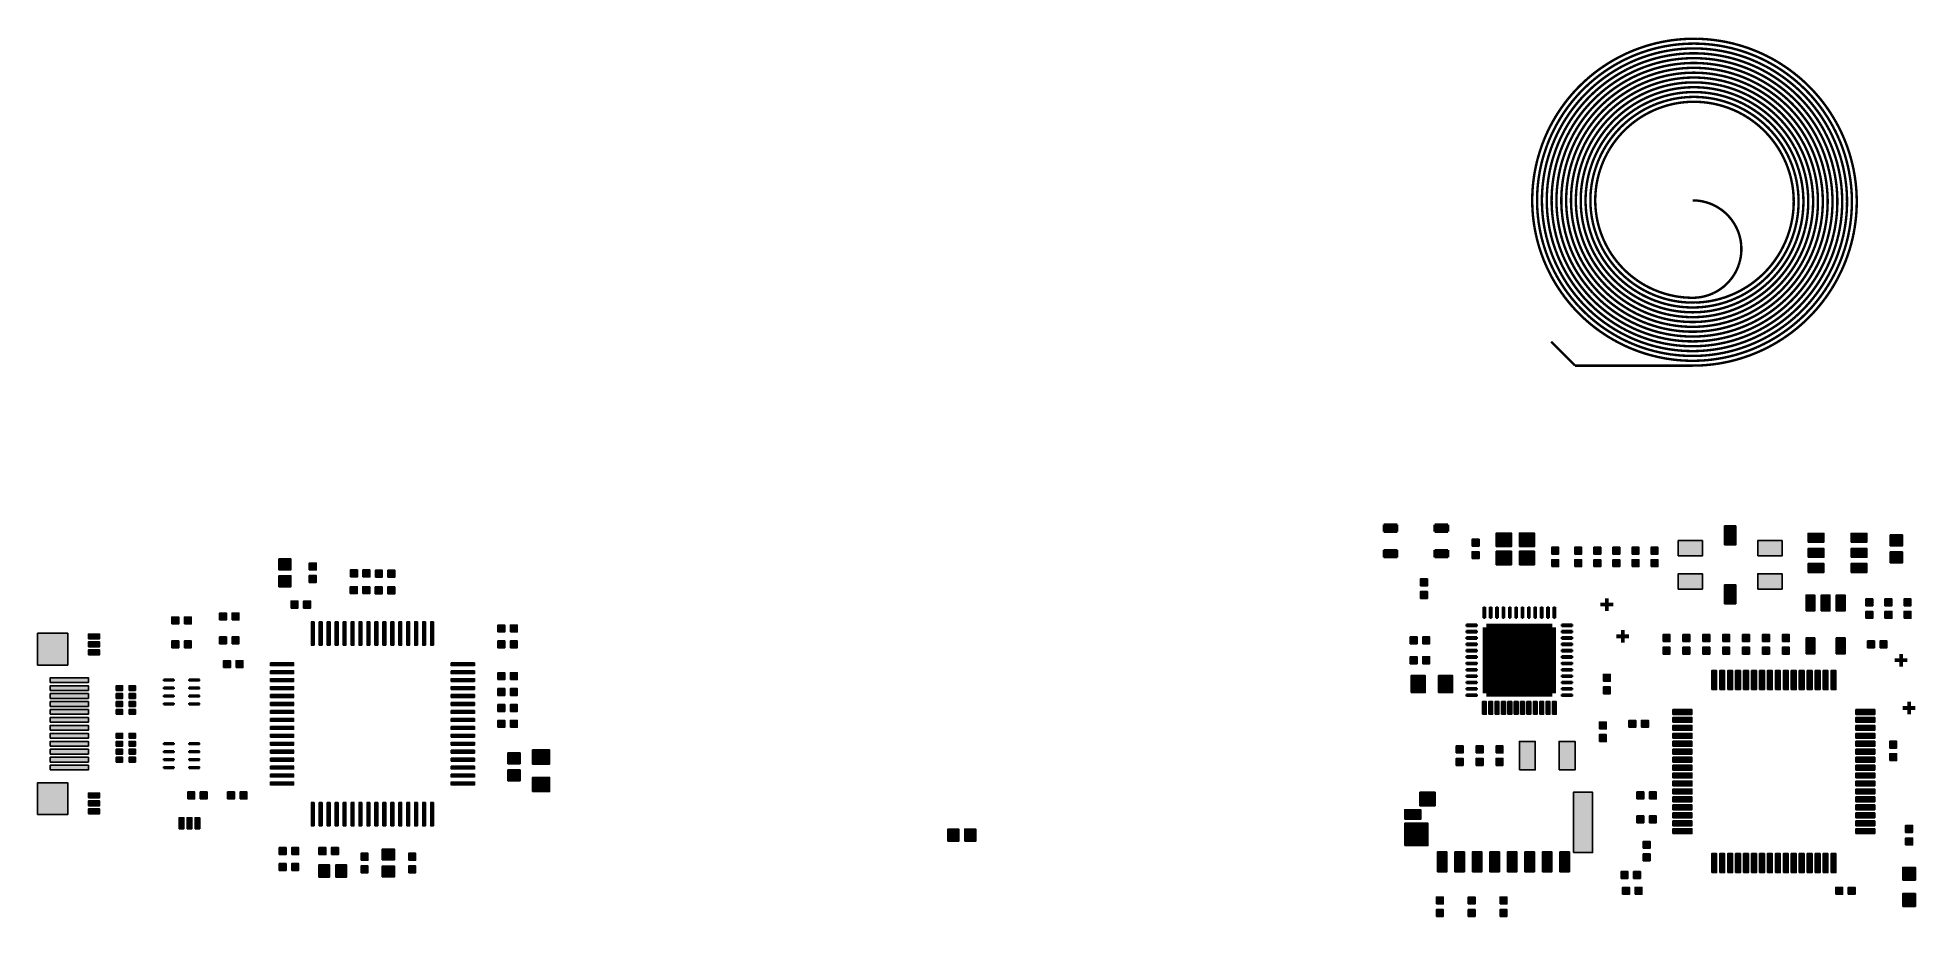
# Model space of a CAD drawing. Header units: millimetres. Extents: x -43 to 75, y 27 to 82.
import ezdxf

# ---------------------------------------------------------------- set-up
doc = ezdxf.new("R2010")
doc.units = ezdxf.units.MM
doc.layers.add('solderpaste_top', color=7, linetype='Continuous')

msp = doc.modelspace()

# ---------------------------------------------------------------- hatches: boundary and pattern name
at = {"layer": 'solderpaste_top'}
for points in [[(49.05, 50.15), (49.05, 51), (50, 51), (50, 50.15)], [(50.5, 50.15), (50.5, 51), (51.45, 51), (51.45, 50.15)], [(63.4, 50.25), (63.4, 51.45), (64.1, 51.45), (64.1, 50.25)], [(68.65, 50.425), (68.65, 50.975), (69.65, 50.975), (69.65, 50.425)], [(71.35, 50.425), (71.35, 50.975), (72.35, 50.975), (72.35, 50.425)], [(73.819, 50.1905), (73.819, 50.8763), (74.581, 50.8763), (74.581, 50.1905)], [(47.5341, 50.1778), (47.5341, 50.6096), (47.9659, 50.6096), (47.9659, 50.1778)], [(47.5341, 49.3904), (47.5341, 49.8222), (47.9659, 49.8222), (47.9659, 49.3904)], [(49.05, 49), (49.05, 49.85), (50, 49.85), (50, 49)], [(50.5, 49), (50.5, 49.85), (51.45, 49.85), (51.45, 49)], [(52.5341, 49.6778), (52.5341, 50.1096), (52.9659, 50.1096), (52.9659, 49.6778)], [(53.9841, 49.6778), (53.9841, 50.1096), (54.4159, 50.1096), (54.4159, 49.6778)], [(55.1841, 49.6778), (55.1841, 50.1096), (55.6159, 50.1096), (55.6159, 49.6778)], [(56.3841, 49.6778), (56.3841, 50.1096), (56.8159, 50.1096), (56.8159, 49.6778)], [(57.5841, 49.6778), (57.5841, 50.1096), (58.0159, 50.1096), (58.0159, 49.6778)], [(58.7841, 49.6778), (58.7841, 50.1096), (59.2159, 50.1096), (59.2159, 49.6778)], [(60.488, 49.5588), (60.488, 50.524), (62.012, 50.524), (62.012, 49.5588)], [(65.488, 49.5588), (65.488, 50.524), (67.012, 50.524), (67.012, 49.5588)], [(68.65, 49.475), (68.65, 50.025), (69.65, 50.025), (69.65, 49.475)], [(71.35, 49.475), (71.35, 50.025), (72.35, 50.025), (72.35, 49.475)], [(73.819, 49.1237), (73.819, 49.8095), (74.581, 49.8095), (74.581, 49.1237)], [(-27.481, 48.6905), (-27.481, 49.3763), (-26.719, 49.3763), (-26.719, 48.6905)], [(-25.5659, 48.6778), (-25.5659, 49.1096), (-25.1341, 49.1096), (-25.1341, 48.6778)], [(-22.9796, 48.2441), (-22.9796, 48.6759), (-22.5478, 48.6759), (-22.5478, 48.2441)], [(-22.1922, 48.2441), (-22.1922, 48.6759), (-21.7604, 48.6759), (-21.7604, 48.2441)], [(-21.4096, 48.2241), (-21.4096, 48.6559), (-20.9778, 48.6559), (-20.9778, 48.2241)], [(-20.6222, 48.2241), (-20.6222, 48.6559), (-20.1904, 48.6559), (-20.1904, 48.2241)], [(52.5341, 48.8904), (52.5341, 49.3222), (52.9659, 49.3222), (52.9659, 48.8904)], [(53.9841, 48.8904), (53.9841, 49.3222), (54.4159, 49.3222), (54.4159, 48.8904)], [(55.1841, 48.8904), (55.1841, 49.3222), (55.6159, 49.3222), (55.6159, 48.8904)], [(56.3841, 48.8904), (56.3841, 49.3222), (56.8159, 49.3222), (56.8159, 48.8904)], [(57.5841, 48.8904), (57.5841, 49.3222), (58.0159, 49.3222), (58.0159, 48.8904)], [(58.7841, 48.8904), (58.7841, 49.3222), (59.2159, 49.3222), (59.2159, 48.8904)], [(60.488, 47.476), (60.488, 48.4412), (62.012, 48.4412), (62.012, 47.476)], [(65.488, 47.476), (65.488, 48.4412), (67.012, 48.4412), (67.012, 47.476)], [(68.65, 48.525), (68.65, 49.075), (69.65, 49.075), (69.65, 48.525)], [(71.35, 48.525), (71.35, 49.075), (72.35, 49.075), (72.35, 48.525)], [(-27.481, 47.6237), (-27.481, 48.3095), (-26.719, 48.3095), (-26.719, 47.6237)], [(-25.5659, 47.8904), (-25.5659, 48.3222), (-25.1341, 48.3222), (-25.1341, 47.8904)], [(-22.9896, 47.1941), (-22.9896, 47.6259), (-22.5578, 47.6259), (-22.5578, 47.1941)], [(-22.2022, 47.1941), (-22.2022, 47.6259), (-21.7704, 47.6259), (-21.7704, 47.1941)], [(-21.4196, 47.1741), (-21.4196, 47.6059), (-20.9878, 47.6059), (-20.9878, 47.1741)], [(-20.6322, 47.1741), (-20.6322, 47.6059), (-20.2004, 47.6059), (-20.2004, 47.1741)], [(44.2841, 47.6778), (44.2841, 48.1096), (44.7159, 48.1096), (44.7159, 47.6778)], [(44.2841, 46.8904), (44.2841, 47.3222), (44.7159, 47.3222), (44.7159, 46.8904)], [(63.4, 46.55), (63.4, 47.75), (64.1, 47.75), (64.1, 46.55)], [(-26.7096, 46.2841), (-26.7096, 46.7159), (-26.2778, 46.7159), (-26.2778, 46.2841)], [(-25.9222, 46.2841), (-25.9222, 46.7159), (-25.4904, 46.7159), (-25.4904, 46.2841)], [(68.525, 46.1), (68.525, 47.1), (69.075, 47.1), (69.075, 46.1)], [(69.475, 46.1), (69.475, 47.1), (70.025, 47.1), (70.025, 46.1)], [(70.425, 46.1), (70.425, 47.1), (70.975, 47.1), (70.975, 46.1)], [(72.2841, 46.4278), (72.2841, 46.8596), (72.7159, 46.8596), (72.7159, 46.4278)], [(72.2841, 45.6404), (72.2841, 46.0722), (72.7159, 46.0722), (72.7159, 45.6404)], [(73.4841, 46.4278), (73.4841, 46.8596), (73.9159, 46.8596), (73.9159, 46.4278)], [(73.4841, 45.6404), (73.4841, 46.0722), (73.9159, 46.0722), (73.9159, 45.6404)], [(74.6841, 46.4278), (74.6841, 46.8596), (75.1159, 46.8596), (75.1159, 46.4278)], [(74.6841, 45.6404), (74.6841, 46.0722), (75.1159, 46.0722), (75.1159, 45.6404)], [(-34.2096, 45.2841), (-34.2096, 45.7159), (-33.7778, 45.7159), (-33.7778, 45.2841)], [(-33.4222, 45.2841), (-33.4222, 45.7159), (-32.9904, 45.7159), (-32.9904, 45.2841)], [(-31.2096, 45.5341), (-31.2096, 45.9659), (-30.7778, 45.9659), (-30.7778, 45.5341)], [(-30.4222, 45.5341), (-30.4222, 45.9659), (-29.9904, 45.9659), (-29.9904, 45.5341)], [(-13.7096, 44.7841), (-13.7096, 45.2159), (-13.2778, 45.2159), (-13.2778, 44.7841)], [(-12.9222, 44.7841), (-12.9222, 45.2159), (-12.4904, 45.2159), (-12.4904, 44.7841)], [(-42.65, 42.7), (-42.65, 44.7), (-40.75, 44.7), (-40.75, 42.7)], [(-39.45, 44.35), (-39.45, 44.65), (-38.75, 44.65), (-38.75, 44.35)], [(-39.45, 43.85), (-39.45, 44.15), (-38.75, 44.15), (-38.75, 43.85)], [(-34.2096, 43.7841), (-34.2096, 44.2159), (-33.7778, 44.2159), (-33.7778, 43.7841)], [(-33.4222, 43.7841), (-33.4222, 44.2159), (-32.9904, 44.2159), (-32.9904, 43.7841)], [(-31.2096, 44.0341), (-31.2096, 44.4659), (-30.7778, 44.4659), (-30.7778, 44.0341)], [(-30.4222, 44.0341), (-30.4222, 44.4659), (-29.9904, 44.4659), (-29.9904, 44.0341)], [(-13.7096, 43.7841), (-13.7096, 44.2159), (-13.2778, 44.2159), (-13.2778, 43.7841)], [(-12.9222, 43.7841), (-12.9222, 44.2159), (-12.4904, 44.2159), (-12.4904, 43.7841)], [(43.6404, 44.0341), (43.6404, 44.4659), (44.0722, 44.4659), (44.0722, 44.0341)], [(44.4278, 44.0341), (44.4278, 44.4659), (44.8596, 44.4659), (44.8596, 44.0341)], [(49.05, 41.5488), (49.05, 44.45), (51.9512, 44.45), (51.9512, 41.5488)], [(59.5341, 44.1778), (59.5341, 44.6096), (59.9659, 44.6096), (59.9659, 44.1778)], [(59.5341, 43.3904), (59.5341, 43.8222), (59.9659, 43.8222), (59.9659, 43.3904)], [(60.7841, 44.1778), (60.7841, 44.6096), (61.2159, 44.6096), (61.2159, 44.1778)], [(60.7841, 43.3904), (60.7841, 43.8222), (61.2159, 43.8222), (61.2159, 43.3904)], [(62.0341, 44.1778), (62.0341, 44.6096), (62.4659, 44.6096), (62.4659, 44.1778)], [(62.0341, 43.3904), (62.0341, 43.8222), (62.4659, 43.8222), (62.4659, 43.3904)], [(63.2841, 44.1778), (63.2841, 44.6096), (63.7159, 44.6096), (63.7159, 44.1778)], [(63.2841, 43.3904), (63.2841, 43.8222), (63.7159, 43.8222), (63.7159, 43.3904)], [(64.5341, 44.1778), (64.5341, 44.6096), (64.9659, 44.6096), (64.9659, 44.1778)], [(64.5341, 43.3904), (64.5341, 43.8222), (64.9659, 43.8222), (64.9659, 43.3904)], [(65.7841, 44.1778), (65.7841, 44.6096), (66.2159, 44.6096), (66.2159, 44.1778)], [(65.7841, 43.3904), (65.7841, 43.8222), (66.2159, 43.8222), (66.2159, 43.3904)], [(67.0341, 44.1778), (67.0341, 44.6096), (67.4659, 44.6096), (67.4659, 44.1778)], [(67.0341, 43.3904), (67.0341, 43.8222), (67.4659, 43.8222), (67.4659, 43.3904)], [(68.525, 43.4), (68.525, 44.4), (69.075, 44.4), (69.075, 43.4)], [(70.425, 43.4), (70.425, 44.4), (70.975, 44.4), (70.975, 43.4)], [(72.3904, 43.7841), (72.3904, 44.2159), (72.8222, 44.2159), (72.8222, 43.7841)], [(73.1778, 43.7841), (73.1778, 44.2159), (73.6096, 44.2159), (73.6096, 43.7841)], [(-39.45, 43.35), (-39.45, 43.65), (-38.75, 43.65), (-38.75, 43.35)], [(-30.9596, 42.5341), (-30.9596, 42.9659), (-30.5278, 42.9659), (-30.5278, 42.5341)], [(-30.1722, 42.5341), (-30.1722, 42.9659), (-29.7404, 42.9659), (-29.7404, 42.5341)], [(43.6404, 42.7841), (43.6404, 43.2159), (44.0722, 43.2159), (44.0722, 42.7841)], [(44.4278, 42.7841), (44.4278, 43.2159), (44.8596, 43.2159), (44.8596, 42.7841)], [(-41.85, 41.6), (-41.85, 41.9), (-39.45, 41.9), (-39.45, 41.6)], [(-41.85, 41.1), (-41.85, 41.4), (-39.45, 41.4), (-39.45, 41.1)], [(-37.7, 41.1), (-37.7, 41.4), (-37.3, 41.4), (-37.3, 41.1)], [(-36.9, 41.1), (-36.9, 41.4), (-36.5, 41.4), (-36.5, 41.1)], [(-13.7096, 41.7841), (-13.7096, 42.2159), (-13.2778, 42.2159), (-13.2778, 41.7841)], [(-12.9222, 41.7841), (-12.9222, 42.2159), (-12.4904, 42.2159), (-12.4904, 41.7841)], [(43.6919, 40.9666), (43.6919, 42.0334), (44.5809, 42.0334), (44.5809, 40.9666)], [(45.4191, 40.9666), (45.4191, 42.0334), (46.3081, 42.0334), (46.3081, 40.9666)], [(55.7841, 41.6778), (55.7841, 42.1096), (56.2159, 42.1096), (56.2159, 41.6778)], [(55.7841, 40.8904), (55.7841, 41.3222), (56.2159, 41.3222), (56.2159, 40.8904)], [(62.5976, 41.1531), (62.5976, 42.3469), (62.9024, 42.3469), (62.9024, 41.1531)], [(63.0976, 41.1531), (63.0976, 42.3469), (63.4024, 42.3469), (63.4024, 41.1531)], [(63.5976, 41.1531), (63.5976, 42.3469), (63.9024, 42.3469), (63.9024, 41.1531)], [(64.0976, 41.1531), (64.0976, 42.3469), (64.4024, 42.3469), (64.4024, 41.1531)], [(64.5976, 41.1531), (64.5976, 42.3469), (64.9024, 42.3469), (64.9024, 41.1531)], [(65.0976, 41.1531), (65.0976, 42.3469), (65.4024, 42.3469), (65.4024, 41.1531)], [(65.5976, 41.1531), (65.5976, 42.3469), (65.9024, 42.3469), (65.9024, 41.1531)], [(66.0976, 41.1531), (66.0976, 42.3469), (66.4024, 42.3469), (66.4024, 41.1531)], [(66.5976, 41.1531), (66.5976, 42.3469), (66.9024, 42.3469), (66.9024, 41.1531)], [(67.0976, 41.1531), (67.0976, 42.3469), (67.4024, 42.3469), (67.4024, 41.1531)], [(67.5976, 41.1531), (67.5976, 42.3469), (67.9024, 42.3469), (67.9024, 41.1531)], [(68.0976, 41.1531), (68.0976, 42.3469), (68.4024, 42.3469), (68.4024, 41.1531)], [(68.5976, 41.1531), (68.5976, 42.3469), (68.9024, 42.3469), (68.9024, 41.1531)], [(69.0976, 41.1531), (69.0976, 42.3469), (69.4024, 42.3469), (69.4024, 41.1531)], [(69.5976, 41.1531), (69.5976, 42.3469), (69.9024, 42.3469), (69.9024, 41.1531)], [(70.0976, 41.1531), (70.0976, 42.3469), (70.4024, 42.3469), (70.4024, 41.1531)], [(-41.85, 40.6), (-41.85, 40.9), (-39.45, 40.9), (-39.45, 40.6)], [(-41.85, 40.1), (-41.85, 40.4), (-39.45, 40.4), (-39.45, 40.1)], [(-37.7, 40.6), (-37.7, 40.9), (-37.3, 40.9), (-37.3, 40.6)], [(-37.7, 40.1), (-37.7, 40.4), (-37.3, 40.4), (-37.3, 40.1)], [(-36.9, 40.6), (-36.9, 40.9), (-36.5, 40.9), (-36.5, 40.6)], [(-36.9, 40.1), (-36.9, 40.4), (-36.5, 40.4), (-36.5, 40.1)], [(-13.7096, 40.7841), (-13.7096, 41.2159), (-13.2778, 41.2159), (-13.2778, 40.7841)], [(-13.7096, 39.7841), (-13.7096, 40.2159), (-13.2778, 40.2159), (-13.2778, 39.7841)], [(-12.9222, 40.7841), (-12.9222, 41.2159), (-12.4904, 41.2159), (-12.4904, 40.7841)], [(-12.9222, 39.7841), (-12.9222, 40.2159), (-12.4904, 40.2159), (-12.4904, 39.7841)], [(48.18, 39.6), (48.18, 40.4), (48.42, 40.4), (48.42, 39.6)], [(48.58, 39.6), (48.58, 40.4), (48.82, 40.4), (48.82, 39.6)], [(48.98, 39.6), (48.98, 40.4), (49.22, 40.4), (49.22, 39.6)], [(49.38, 39.6), (49.38, 40.4), (49.62, 40.4), (49.62, 39.6)], [(49.78, 39.6), (49.78, 40.4), (50.02, 40.4), (50.02, 39.6)], [(50.18, 39.6), (50.18, 40.4), (50.42, 40.4), (50.42, 39.6)], [(50.58, 39.6), (50.58, 40.4), (50.82, 40.4), (50.82, 39.6)], [(50.98, 39.6), (50.98, 40.4), (51.22, 40.4), (51.22, 39.6)], [(51.38, 39.6), (51.38, 40.4), (51.62, 40.4), (51.62, 39.6)], [(51.78, 39.6), (51.78, 40.4), (52.02, 40.4), (52.02, 39.6)], [(52.18, 39.6), (52.18, 40.4), (52.42, 40.4), (52.42, 39.6)], [(52.58, 39.6), (52.58, 40.4), (52.82, 40.4), (52.82, 39.6)], [(-41.85, 39.6), (-41.85, 39.9), (-39.45, 39.9), (-39.45, 39.6)], [(-41.85, 39.1), (-41.85, 39.4), (-39.45, 39.4), (-39.45, 39.1)], [(-37.7, 39.6), (-37.7, 39.9), (-37.3, 39.9), (-37.3, 39.6)], [(-36.9, 39.6), (-36.9, 39.9), (-36.5, 39.9), (-36.5, 39.6)], [(-13.7096, 38.7841), (-13.7096, 39.2159), (-13.2778, 39.2159), (-13.2778, 38.7841)], [(-12.9222, 38.7841), (-12.9222, 39.2159), (-12.4904, 39.2159), (-12.4904, 38.7841)], [(55.5341, 38.6778), (55.5341, 39.1096), (55.9659, 39.1096), (55.9659, 38.6778)], [(57.3904, 38.7841), (57.3904, 39.2159), (57.8222, 39.2159), (57.8222, 38.7841)], [(58.1778, 38.7841), (58.1778, 39.2159), (58.6096, 39.2159), (58.6096, 38.7841)], [(60.1531, 39.5976), (60.1531, 39.9024), (61.3469, 39.9024), (61.3469, 39.5976)], [(60.1531, 39.0976), (60.1531, 39.4024), (61.3469, 39.4024), (61.3469, 39.0976)], [(71.6531, 39.5976), (71.6531, 39.9024), (72.8469, 39.9024), (72.8469, 39.5976)], [(71.6531, 39.0976), (71.6531, 39.4024), (72.8469, 39.4024), (72.8469, 39.0976)], [(-41.85, 38.6), (-41.85, 38.9), (-39.45, 38.9), (-39.45, 38.6)], [(-41.85, 38.1), (-41.85, 38.4), (-39.45, 38.4), (-39.45, 38.1)], [(-41.85, 37.6), (-41.85, 37.9), (-39.45, 37.9), (-39.45, 37.6)], [(-37.7, 38.1), (-37.7, 38.4), (-37.3, 38.4), (-37.3, 38.1)], [(-37.7, 37.6), (-37.7, 37.9), (-37.3, 37.9), (-37.3, 37.6)], [(-36.9, 38.1), (-36.9, 38.4), (-36.5, 38.4), (-36.5, 38.1)], [(-36.9, 37.6), (-36.9, 37.9), (-36.5, 37.9), (-36.5, 37.6)], [(50.5, 36.1), (50.5, 37.9), (51.5, 37.9), (51.5, 36.1)], [(53, 36.1), (53, 37.9), (54, 37.9), (54, 36.1)], [(55.5341, 37.8904), (55.5341, 38.3222), (55.9659, 38.3222), (55.9659, 37.8904)], [(60.1531, 38.5976), (60.1531, 38.9024), (61.3469, 38.9024), (61.3469, 38.5976)], [(60.1531, 38.0976), (60.1531, 38.4024), (61.3469, 38.4024), (61.3469, 38.0976)], [(60.1531, 37.5976), (60.1531, 37.9024), (61.3469, 37.9024), (61.3469, 37.5976)], [(71.6531, 38.5976), (71.6531, 38.9024), (72.8469, 38.9024), (72.8469, 38.5976)], [(71.6531, 38.0976), (71.6531, 38.4024), (72.8469, 38.4024), (72.8469, 38.0976)], [(71.6531, 37.5976), (71.6531, 37.9024), (72.8469, 37.9024), (72.8469, 37.5976)], [(73.7841, 37.4778), (73.7841, 37.9096), (74.2159, 37.9096), (74.2159, 37.4778)], [(-41.85, 37.1), (-41.85, 37.4), (-39.45, 37.4), (-39.45, 37.1)], [(-41.85, 36.6), (-41.85, 36.9), (-39.45, 36.9), (-39.45, 36.6)], [(-37.7, 37.1), (-37.7, 37.4), (-37.3, 37.4), (-37.3, 37.1)], [(-37.7, 36.6), (-37.7, 36.9), (-37.3, 36.9), (-37.3, 36.6)], [(-36.9, 37.1), (-36.9, 37.4), (-36.5, 37.4), (-36.5, 37.1)], [(-36.9, 36.6), (-36.9, 36.9), (-36.5, 36.9), (-36.5, 36.6)], [(-13.081, 36.4905), (-13.081, 37.1763), (-12.319, 37.1763), (-12.319, 36.4905)], [(-11.5334, 36.4691), (-11.5334, 37.3581), (-10.4666, 37.3581), (-10.4666, 36.4691)], [(46.5341, 37.1778), (46.5341, 37.6096), (46.9659, 37.6096), (46.9659, 37.1778)], [(46.5341, 36.3904), (46.5341, 36.8222), (46.9659, 36.8222), (46.9659, 36.3904)], [(47.7841, 37.1778), (47.7841, 37.6096), (48.2159, 37.6096), (48.2159, 37.1778)], [(47.7841, 36.3904), (47.7841, 36.8222), (48.2159, 36.8222), (48.2159, 36.3904)], [(49.0341, 37.1778), (49.0341, 37.6096), (49.4659, 37.6096), (49.4659, 37.1778)], [(49.0341, 36.3904), (49.0341, 36.8222), (49.4659, 36.8222), (49.4659, 36.3904)], [(60.1531, 37.0976), (60.1531, 37.4024), (61.3469, 37.4024), (61.3469, 37.0976)], [(60.1531, 36.5976), (60.1531, 36.9024), (61.3469, 36.9024), (61.3469, 36.5976)], [(71.6531, 37.0976), (71.6531, 37.4024), (72.8469, 37.4024), (72.8469, 37.0976)], [(71.6531, 36.5976), (71.6531, 36.9024), (72.8469, 36.9024), (72.8469, 36.5976)], [(73.7841, 36.6904), (73.7841, 37.1222), (74.2159, 37.1222), (74.2159, 36.6904)], [(-41.85, 36.1), (-41.85, 36.4), (-39.45, 36.4), (-39.45, 36.1)], [(-13.081, 35.4237), (-13.081, 36.1095), (-12.319, 36.1095), (-12.319, 35.4237)], [(-11.5334, 34.7419), (-11.5334, 35.6309), (-10.4666, 35.6309), (-10.4666, 34.7419)], [(60.1531, 36.0976), (60.1531, 36.4024), (61.3469, 36.4024), (61.3469, 36.0976)], [(60.1531, 35.5976), (60.1531, 35.9024), (61.3469, 35.9024), (61.3469, 35.5976)], [(71.6531, 36.0976), (71.6531, 36.4024), (72.8469, 36.4024), (72.8469, 36.0976)], [(71.6531, 35.5976), (71.6531, 35.9024), (72.8469, 35.9024), (72.8469, 35.5976)], [(-42.65, 33.3), (-42.65, 35.3), (-40.75, 35.3), (-40.75, 33.3)], [(-39.45, 34.35), (-39.45, 34.65), (-38.75, 34.65), (-38.75, 34.35)], [(-33.2096, 34.2841), (-33.2096, 34.7159), (-32.7778, 34.7159), (-32.7778, 34.2841)], [(-32.4222, 34.2841), (-32.4222, 34.7159), (-31.9904, 34.7159), (-31.9904, 34.2841)], [(-30.7096, 34.2841), (-30.7096, 34.7159), (-30.2778, 34.7159), (-30.2778, 34.2841)], [(-29.9222, 34.2841), (-29.9222, 34.7159), (-29.4904, 34.7159), (-29.4904, 34.2841)], [(44.25, 33.85), (44.25, 34.7), (45.2, 34.7), (45.2, 33.85)], [(53.9, 30.91), (53.9, 34.7), (55.1, 34.7), (55.1, 30.91)], [(57.8904, 34.2841), (57.8904, 34.7159), (58.3222, 34.7159), (58.3222, 34.2841)], [(58.6778, 34.2841), (58.6778, 34.7159), (59.1096, 34.7159), (59.1096, 34.2841)], [(60.1531, 35.0976), (60.1531, 35.4024), (61.3469, 35.4024), (61.3469, 35.0976)], [(60.1531, 34.5976), (60.1531, 34.9024), (61.3469, 34.9024), (61.3469, 34.5976)], [(60.1531, 34.0976), (60.1531, 34.4024), (61.3469, 34.4024), (61.3469, 34.0976)], [(71.6531, 35.0976), (71.6531, 35.4024), (72.8469, 35.4024), (72.8469, 35.0976)], [(71.6531, 34.5976), (71.6531, 34.9024), (72.8469, 34.9024), (72.8469, 34.5976)], [(71.6531, 34.0976), (71.6531, 34.4024), (72.8469, 34.4024), (72.8469, 34.0976)], [(-39.45, 33.85), (-39.45, 34.15), (-38.75, 34.15), (-38.75, 33.85)], [(-39.45, 33.35), (-39.45, 33.65), (-38.75, 33.65), (-38.75, 33.35)], [(-33.75, 32.4), (-33.75, 33.1), (-33.45, 33.1), (-33.45, 32.4)], [(-33.25, 32.4), (-33.25, 33.1), (-32.95, 33.1), (-32.95, 32.4)], [(-32.75, 32.4), (-32.75, 33.1), (-32.45, 33.1), (-32.45, 32.4)], [(43.3, 33), (43.3, 33.6), (44.3, 33.6), (44.3, 33)], [(57.8904, 32.7841), (57.8904, 33.2159), (58.3222, 33.2159), (58.3222, 32.7841)], [(58.6778, 32.7841), (58.6778, 33.2159), (59.1096, 33.2159), (59.1096, 32.7841)], [(60.1531, 33.5976), (60.1531, 33.9024), (61.3469, 33.9024), (61.3469, 33.5976)], [(60.1531, 33.0976), (60.1531, 33.4024), (61.3469, 33.4024), (61.3469, 33.0976)], [(71.6531, 33.5976), (71.6531, 33.9024), (72.8469, 33.9024), (72.8469, 33.5976)], [(71.6531, 33.0976), (71.6531, 33.4024), (72.8469, 33.4024), (72.8469, 33.0976)], [(14.5737, 31.619), (14.5737, 32.381), (15.2595, 32.381), (15.2595, 31.619)], [(15.6405, 31.619), (15.6405, 32.381), (16.3263, 32.381), (16.3263, 31.619)], [(43.3, 31.35), (43.3, 32.75), (44.75, 32.75), (44.75, 31.35)], [(60.1531, 32.5976), (60.1531, 32.9024), (61.3469, 32.9024), (61.3469, 32.5976)], [(60.1531, 32.0976), (60.1531, 32.4024), (61.3469, 32.4024), (61.3469, 32.0976)], [(71.6531, 32.5976), (71.6531, 32.9024), (72.8469, 32.9024), (72.8469, 32.5976)], [(71.6531, 32.0976), (71.6531, 32.4024), (72.8469, 32.4024), (72.8469, 32.0976)], [(74.7841, 32.1778), (74.7841, 32.6096), (75.2159, 32.6096), (75.2159, 32.1778)], [(-27.4596, 30.7841), (-27.4596, 31.2159), (-27.0278, 31.2159), (-27.0278, 30.7841)], [(-26.6722, 30.7841), (-26.6722, 31.2159), (-26.2404, 31.2159), (-26.2404, 30.7841)], [(-24.9596, 30.7841), (-24.9596, 31.2159), (-24.5278, 31.2159), (-24.5278, 30.7841)], [(-24.1722, 30.7841), (-24.1722, 31.2159), (-23.7404, 31.2159), (-23.7404, 30.7841)], [(-22.3159, 30.4278), (-22.3159, 30.8596), (-21.8841, 30.8596), (-21.8841, 30.4278)], [(-20.981, 30.4405), (-20.981, 31.1263), (-20.219, 31.1263), (-20.219, 30.4405)], [(-19.3159, 30.4278), (-19.3159, 30.8596), (-18.8841, 30.8596), (-18.8841, 30.4278)], [(45.35, 29.7), (45.35, 30.95), (45.95, 30.95), (45.95, 29.7)], [(46.45, 29.7), (46.45, 30.95), (47.05, 30.95), (47.05, 29.7)], [(47.55, 29.7), (47.55, 30.95), (48.15, 30.95), (48.15, 29.7)], [(48.65, 29.7), (48.65, 30.95), (49.25, 30.95), (49.25, 29.7)], [(49.75, 29.7), (49.75, 30.95), (50.35, 30.95), (50.35, 29.7)], [(50.85, 29.7), (50.85, 30.95), (51.45, 30.95), (51.45, 29.7)], [(51.95, 29.7), (51.95, 30.95), (52.55, 30.95), (52.55, 29.7)], [(53.05, 29.7), (53.05, 30.95), (53.65, 30.95), (53.65, 29.7)], [(58.2841, 31.1778), (58.2841, 31.6096), (58.7159, 31.6096), (58.7159, 31.1778)], [(58.2841, 30.3904), (58.2841, 30.8222), (58.7159, 30.8222), (58.7159, 30.3904)], [(62.5976, 29.6531), (62.5976, 30.8469), (62.9024, 30.8469), (62.9024, 29.6531)], [(63.0976, 29.6531), (63.0976, 30.8469), (63.4024, 30.8469), (63.4024, 29.6531)], [(63.5976, 29.6531), (63.5976, 30.8469), (63.9024, 30.8469), (63.9024, 29.6531)], [(64.0976, 29.6531), (64.0976, 30.8469), (64.4024, 30.8469), (64.4024, 29.6531)], [(64.5976, 29.6531), (64.5976, 30.8469), (64.9024, 30.8469), (64.9024, 29.6531)], [(65.0976, 29.6531), (65.0976, 30.8469), (65.4024, 30.8469), (65.4024, 29.6531)], [(65.5976, 29.6531), (65.5976, 30.8469), (65.9024, 30.8469), (65.9024, 29.6531)], [(66.0976, 29.6531), (66.0976, 30.8469), (66.4024, 30.8469), (66.4024, 29.6531)], [(66.5976, 29.6531), (66.5976, 30.8469), (66.9024, 30.8469), (66.9024, 29.6531)], [(67.0976, 29.6531), (67.0976, 30.8469), (67.4024, 30.8469), (67.4024, 29.6531)], [(67.5976, 29.6531), (67.5976, 30.8469), (67.9024, 30.8469), (67.9024, 29.6531)], [(68.0976, 29.6531), (68.0976, 30.8469), (68.4024, 30.8469), (68.4024, 29.6531)], [(68.5976, 29.6531), (68.5976, 30.8469), (68.9024, 30.8469), (68.9024, 29.6531)], [(69.0976, 29.6531), (69.0976, 30.8469), (69.4024, 30.8469), (69.4024, 29.6531)], [(69.5976, 29.6531), (69.5976, 30.8469), (69.9024, 30.8469), (69.9024, 29.6531)], [(70.0976, 29.6531), (70.0976, 30.8469), (70.4024, 30.8469), (70.4024, 29.6531)], [(74.7841, 31.3904), (74.7841, 31.8222), (75.2159, 31.8222), (75.2159, 31.3904)], [(-27.4596, 29.7841), (-27.4596, 30.2159), (-27.0278, 30.2159), (-27.0278, 29.7841)], [(-26.6722, 29.7841), (-26.6722, 30.2159), (-26.2404, 30.2159), (-26.2404, 29.7841)], [(-24.9763, 29.369), (-24.9763, 30.131), (-24.2905, 30.131), (-24.2905, 29.369)], [(-23.9095, 29.369), (-23.9095, 30.131), (-23.2237, 30.131), (-23.2237, 29.369)], [(-22.3159, 29.6404), (-22.3159, 30.0722), (-21.8841, 30.0722), (-21.8841, 29.6404)], [(-20.981, 29.3737), (-20.981, 30.0595), (-20.219, 30.0595), (-20.219, 29.3737)], [(-19.3159, 29.6404), (-19.3159, 30.0722), (-18.8841, 30.0722), (-18.8841, 29.6404)], [(56.8904, 29.2841), (56.8904, 29.7159), (57.3222, 29.7159), (57.3222, 29.2841)], [(57.6778, 29.2841), (57.6778, 29.7159), (58.1096, 29.7159), (58.1096, 29.2841)], [(74.6, 29.175), (74.6, 29.975), (75.4, 29.975), (75.4, 29.175)], [(56.9904, 28.2841), (56.9904, 28.7159), (57.4222, 28.7159), (57.4222, 28.2841)], [(57.7778, 28.2841), (57.7778, 28.7159), (58.2096, 28.7159), (58.2096, 28.2841)], [(70.3904, 28.2841), (70.3904, 28.7159), (70.8222, 28.7159), (70.8222, 28.2841)], [(71.1778, 28.2841), (71.1778, 28.7159), (71.6096, 28.7159), (71.6096, 28.2841)], [(45.2841, 27.6778), (45.2841, 28.1096), (45.7159, 28.1096), (45.7159, 27.6778)], [(45.2841, 26.8904), (45.2841, 27.3222), (45.7159, 27.3222), (45.7159, 26.8904)], [(47.2841, 27.6778), (47.2841, 28.1096), (47.7159, 28.1096), (47.7159, 27.6778)], [(47.2841, 26.8904), (47.2841, 27.3222), (47.7159, 27.3222), (47.7159, 26.8904)], [(49.2841, 27.6778), (49.2841, 28.1096), (49.7159, 28.1096), (49.7159, 27.6778)], [(49.2841, 26.8904), (49.2841, 27.3222), (49.7159, 27.3222), (49.7159, 26.8904)], [(74.6, 27.525), (74.6, 28.325), (75.4, 28.325), (75.4, 27.525)]]:
    msp.add_hatch(color=171, dxfattribs=at).paths.add_polyline_path(points)

# ---------------------------------------------------------------- linework, layer by layer
at = {"layer": 'solderpaste_top', "color": 171}
for points, const_width in [([(57.6397, 81.3282), (57.8682, 81.418)], 0.152), ([(57.8682, 81.418), (58.0989, 81.5023)], 0.152), ([(58.0989, 81.5023), (58.3315, 81.581)], 0.152), ([(58.3315, 81.581), (58.566, 81.6541)], 0.152), ([(58.566, 81.6541), (58.8021, 81.7215)], 0.152), ([(58.6531, 81.362), (58.8822, 81.4274)], 0.152), ([(58.8021, 81.7215), (59.0398, 81.7831)], 0.152), ([(58.8822, 81.4274), (59.1128, 81.4872)], 0.152), ([(59.0398, 81.7831), (59.279, 81.839)], 0.152), ([(59.1128, 81.4872), (59.3447, 81.5414)], 0.152), ([(59.279, 81.839), (59.5194, 81.8891)], 0.152), ([(59.3447, 81.5414), (59.5779, 81.59)], 0.152), ([(59.5194, 81.8891), (59.7609, 81.9333)], 0.152), ([(59.5779, 81.59), (59.8122, 81.6329)], 0.152), ([(59.7609, 81.9333), (60.0035, 81.9718)], 0.152), ([(59.8122, 81.6329), (60.0475, 81.6702)], 0.152), ([(60.0035, 81.9718), (60.2469, 82.0043)], 0.152), ([(60.0475, 81.6702), (60.2836, 81.7017)], 0.152), ([(60.0916, 81.3686), (60.3204, 81.3992)], 0.152), ([(60.2469, 82.0043), (60.491, 82.031)], 0.152), ([(60.2836, 81.7017), (60.5204, 81.7276)], 0.152), ([(60.3204, 81.3992), (60.5498, 81.4242)], 0.152), ([(60.491, 82.031), (60.7357, 82.0517)], 0.152), ([(60.5204, 81.7276), (60.7578, 81.7477)], 0.152), ([(60.5498, 81.4242), (60.7799, 81.4437)], 0.152), ([(60.7357, 82.0517), (60.9808, 82.0665)], 0.152), ([(60.7578, 81.7477), (60.9956, 81.7621)], 0.152), ([(60.7799, 81.4437), (61.0103, 81.4576)], 0.152), ([(60.9808, 82.0665), (61.2262, 82.0754)], 0.152), ([(60.9956, 81.7621), (61.2336, 81.7707)], 0.152), ([(61.0103, 81.4576), (61.241, 81.466)], 0.152), ([(61.2262, 82.0754), (61.4718, 82.0784)], 0.152), ([(61.2336, 81.7707), (61.4718, 81.7736)], 0.152), ([(61.241, 81.466), (61.4718, 81.4688)], 0.152), ([(61.4718, 82.0784), (61.7192, 82.0754)], 0.152), ([(61.4718, 81.7736), (61.7118, 81.7707)], 0.152), ([(61.4718, 81.4688), (61.7045, 81.466)], 0.152), ([(61.7045, 81.466), (61.937, 81.4576)], 0.152), ([(61.7118, 81.7707), (61.9517, 81.762)], 0.152), ([(61.7192, 82.0754), (61.9665, 82.0664)], 0.152), ([(61.937, 81.4576), (62.1693, 81.4435)], 0.152), ([(61.9517, 81.762), (62.1913, 81.7475)], 0.152), ([(61.9665, 82.0664), (62.2134, 82.0515)], 0.152), ([(62.1693, 81.4435), (62.4011, 81.4238)], 0.152), ([(62.1913, 81.7475), (62.4305, 81.7272)], 0.152), ([(62.2134, 82.0515), (62.4599, 82.0306)], 0.152), ([(62.4011, 81.4238), (62.6324, 81.3986)], 0.152), ([(62.4305, 81.7272), (62.6692, 81.7012)], 0.152), ([(62.4599, 82.0306), (62.7059, 82.0038)], 0.152), ([(62.6324, 81.3986), (62.8631, 81.3678)], 0.152), ([(62.6692, 81.7012), (62.9071, 81.6694)], 0.152), ([(62.7059, 82.0038), (62.9511, 81.971)], 0.152), ([(62.9071, 81.6694), (63.1442, 81.6318)], 0.152), ([(62.9511, 81.971), (63.1955, 81.9323)], 0.152), ([(63.1442, 81.6318), (63.3803, 81.5885)], 0.152), ([(63.1955, 81.9323), (63.4389, 81.8877)], 0.152), ([(63.3803, 81.5885), (63.6153, 81.5396)], 0.152), ([(63.4389, 81.8877), (63.6811, 81.8372)], 0.152), ([(63.6153, 81.5396), (63.8491, 81.4849)], 0.152), ([(63.6811, 81.8372), (63.922, 81.7809)], 0.152), ([(63.8491, 81.4849), (64.0814, 81.4247)], 0.152), ([(63.922, 81.7809), (64.1615, 81.7188)], 0.152), ([(64.0814, 81.4247), (64.3123, 81.3588)], 0.152), ([(64.1615, 81.7188), (64.3994, 81.6509)], 0.152), ([(64.3994, 81.6509), (64.6356, 81.5773)], 0.152), ([(64.6356, 81.5773), (64.87, 81.498)], 0.152), ([(64.87, 81.498), (65.1024, 81.4131)], 0.152), ([(65.1024, 81.4131), (65.3326, 81.3225)], 0.152), ([(55.4986, 80.1376), (55.699, 80.2795)], 0.152), ([(55.699, 80.2795), (55.9028, 80.4166)], 0.152), ([(55.9028, 80.4166), (56.1098, 80.5487)], 0.152), ([(56.0698, 80.1616), (56.2706, 80.2897)], 0.152), ([(56.1098, 80.5487), (56.32, 80.6757)], 0.152), ([(56.2706, 80.2897), (56.4745, 80.413)], 0.152), ([(56.32, 80.6757), (56.5331, 80.7976)], 0.152), ([(56.4745, 80.413), (56.6813, 80.5313)], 0.152), ([(56.5331, 80.7976), (56.7492, 80.9144)], 0.152), ([(56.629, 80.1503), (56.8294, 80.2649)], 0.152), ([(56.6813, 80.5313), (56.8908, 80.6445)], 0.152), ([(56.7492, 80.9144), (56.968, 81.0259)], 0.152), ([(56.8294, 80.2649), (57.0325, 80.3746)], 0.152), ([(56.8908, 80.6445), (57.1031, 80.7526)], 0.152), ([(56.968, 81.0259), (57.1894, 81.132)], 0.152), ([(57.0325, 80.3746), (57.2382, 80.4794)], 0.152), ([(57.1031, 80.7526), (57.3179, 80.8556)], 0.152), ([(57.1741, 80.1047), (57.3733, 80.2062)], 0.152), ([(57.1894, 81.132), (57.4134, 81.2328)], 0.152), ([(57.2382, 80.4794), (57.4463, 80.5792)], 0.152), ([(57.3179, 80.8556), (57.5351, 80.9534)], 0.152), ([(57.3733, 80.2062), (57.5748, 80.3028)], 0.152), ([(57.4134, 81.2328), (57.6397, 81.3282)], 0.152), ([(57.4463, 80.5792), (57.6568, 80.6739)], 0.152), ([(57.5351, 80.9534), (57.7546, 81.0459)], 0.152), ([(57.5748, 80.3028), (57.7786, 80.3945)], 0.152), ([(57.6568, 80.6739), (57.8696, 80.7636)], 0.152), ([(57.7546, 81.0459), (57.9763, 81.133)], 0.152), ([(57.7786, 80.3945), (57.9845, 80.4813)], 0.152), ([(57.8696, 80.7636), (58.0844, 80.848)], 0.152), ([(57.9003, 80.1151), (58.0994, 80.199)], 0.152), ([(57.9763, 81.133), (58.2001, 81.2148)], 0.152), ([(57.9845, 80.4813), (58.1925, 80.563)], 0.152), ([(58.0844, 80.848), (58.3012, 80.9273)], 0.152), ([(58.0994, 80.199), (58.3006, 80.2781)], 0.152), ([(58.1925, 80.563), (58.4024, 80.6398)], 0.152), ([(58.2001, 81.2148), (58.4257, 81.2911)], 0.152), ([(58.3006, 80.2781), (58.5035, 80.3522)], 0.152), ([(58.3012, 80.9273), (58.5199, 81.0013)], 0.152), ([(58.4024, 80.6398), (58.6141, 80.7114)], 0.152), ([(58.4257, 81.2911), (58.6531, 81.362)], 0.152), ([(58.5035, 80.3522), (58.7083, 80.4215)], 0.152), ([(58.5199, 81.0013), (58.7403, 81.0699)], 0.152), ([(58.6141, 80.7114), (58.8274, 80.7779)], 0.152), ([(58.7083, 80.4215), (58.9146, 80.4858)], 0.152), ([(58.7403, 81.0699), (58.9623, 81.1333)], 0.152), ([(58.8274, 80.7779), (59.0423, 80.8392)], 0.152), ([(58.9146, 80.4858), (59.1224, 80.5451)], 0.152), ([(58.9623, 81.1333), (59.1857, 81.1912)], 0.152), ([(59.0017, 80.1937), (59.2025, 80.251)], 0.152), ([(59.0423, 80.8392), (59.2587, 80.8953)], 0.152), ([(59.1224, 80.5451), (59.3316, 80.5993)], 0.152), ([(59.1857, 81.1912), (59.4105, 81.2438)], 0.152), ([(59.2025, 80.251), (59.4045, 80.3034)], 0.152), ([(59.2587, 80.8953), (59.4763, 80.9461)], 0.152), ([(59.3316, 80.5993), (59.542, 80.6485)], 0.152), ([(59.4045, 80.3034), (59.6078, 80.3509)], 0.152), ([(59.4105, 81.2438), (59.6365, 81.2908)], 0.152), ([(59.4763, 80.9461), (59.6951, 80.9917)], 0.152), ([(59.542, 80.6485), (59.7536, 80.6926)], 0.152), ([(59.6078, 80.3509), (59.8122, 80.3935)], 0.152), ([(59.6365, 81.2908), (59.8636, 81.3324)], 0.152), ([(59.6951, 80.9917), (59.9149, 81.032)], 0.152), ([(59.7536, 80.6926), (59.9662, 80.7315)], 0.152), ([(59.8122, 80.3935), (60.0175, 80.4311)], 0.152), ([(59.8636, 81.3324), (60.0916, 81.3686)], 0.152), ([(59.9149, 81.032), (60.1356, 81.067)], 0.152), ([(59.9662, 80.7315), (60.1796, 80.7654)], 0.152), ([(60.0175, 80.4311), (60.2237, 80.4638)], 0.152), ([(60.1356, 81.067), (60.3571, 81.0966)], 0.152), ([(60.1796, 80.7654), (60.3938, 80.794)], 0.152), ([(60.2237, 80.4638), (60.4306, 80.4914)], 0.152), ([(60.3571, 81.0966), (60.5793, 81.1208)], 0.152), ([(60.3938, 80.794), (60.6087, 80.8175)], 0.152), ([(60.4306, 80.4914), (60.6381, 80.5141)], 0.152), ([(60.4673, 80.1888), (60.6675, 80.2107)], 0.152), ([(60.5793, 81.1208), (60.8019, 81.1397)], 0.152), ([(60.6087, 80.8175), (60.824, 80.8357)], 0.152), ([(60.6381, 80.5141), (60.8461, 80.5317)], 0.152), ([(60.6675, 80.2107), (60.8682, 80.2277)], 0.152), ([(60.8019, 81.1397), (61.025, 81.1532)], 0.152), ([(60.824, 80.8357), (61.0397, 80.8488)], 0.152), ([(60.8461, 80.5317), (61.0545, 80.5443)], 0.152), ([(60.8682, 80.2277), (61.0692, 80.2399)], 0.152), ([(61.025, 81.1532), (61.2483, 81.1613)], 0.152), ([(61.0397, 80.8488), (61.2557, 80.8566)], 0.152), ([(61.0545, 80.5443), (61.2631, 80.5519)], 0.152), ([(61.0692, 80.2399), (61.2704, 80.2472)], 0.152), ([(61.2483, 81.1613), (61.4718, 81.164)], 0.152), ([(61.2557, 80.8566), (61.4718, 80.8592)], 0.152), ([(61.2631, 80.5519), (61.4718, 80.5544)], 0.152), ([(61.2704, 80.2472), (61.4718, 80.2496)], 0.152), ([(61.4718, 81.164), (61.6971, 81.1613)], 0.152), ([(61.4718, 80.8592), (61.6897, 80.8566)], 0.152), ([(61.4718, 80.5544), (61.6824, 80.5519)], 0.152), ([(61.4718, 80.2496), (61.675, 80.2471)], 0.152), ([(61.675, 80.2471), (61.8781, 80.2398)], 0.152), ([(61.6824, 80.5519), (61.8928, 80.5442)], 0.152), ([(61.6897, 80.8566), (61.9075, 80.8487)], 0.152), ([(61.6971, 81.1613), (61.9223, 81.1531)], 0.152), ([(61.8781, 80.2398), (62.0809, 80.2275)], 0.152), ([(61.8928, 80.5442), (62.103, 80.5315)], 0.152), ([(61.9075, 80.8487), (62.1251, 80.8355)], 0.152), ([(61.9223, 81.1531), (62.1472, 81.1395)], 0.152), ([(62.0809, 80.2275), (62.2834, 80.2103)], 0.152), ([(62.103, 80.5315), (62.3129, 80.5137)], 0.152), ([(62.1251, 80.8355), (62.3423, 80.8171)], 0.152), ([(62.1472, 81.1395), (62.3717, 81.1205)], 0.152), ([(62.2834, 80.2103), (62.4855, 80.1883)], 0.152), ([(62.3129, 80.5137), (62.5222, 80.4909)], 0.152), ([(62.3423, 80.8171), (62.5589, 80.7934)], 0.152), ([(62.3717, 81.1205), (62.5957, 81.096)], 0.152), ([(62.5222, 80.4909), (62.7309, 80.463)], 0.152), ([(62.5589, 80.7934), (62.775, 80.7646)], 0.152), ([(62.5957, 81.096), (62.819, 81.0662)], 0.152), ([(62.7309, 80.463), (62.9389, 80.43)], 0.152), ([(62.775, 80.7646), (62.9902, 80.7305)], 0.152), ([(62.819, 81.0662), (63.0416, 81.0309)], 0.152), ([(62.8631, 81.3678), (63.0929, 81.3314)], 0.152), ([(62.9389, 80.43), (63.1461, 80.3921)], 0.152), ([(62.9902, 80.7305), (63.2046, 80.6912)], 0.152), ([(63.0416, 81.0309), (63.2632, 80.9903)], 0.152), ([(63.0929, 81.3314), (63.3217, 81.2894)], 0.152), ([(63.1461, 80.3921), (63.3522, 80.3491)], 0.152), ([(63.2046, 80.6912), (63.418, 80.6467)], 0.152), ([(63.2632, 80.9903), (63.4838, 80.9443)], 0.152), ([(63.3217, 81.2894), (63.5495, 81.242)], 0.152), ([(63.3522, 80.3491), (63.5573, 80.3012)], 0.152), ([(63.418, 80.6467), (63.6302, 80.5971)], 0.152), ([(63.4838, 80.9443), (63.7032, 80.8931)], 0.152), ([(63.5495, 81.242), (63.7761, 81.189)], 0.152), ([(63.5573, 80.3012), (63.7611, 80.2483)], 0.152), ([(63.6302, 80.5971), (63.8412, 80.5424)], 0.152), ([(63.7032, 80.8931), (63.9213, 80.8365)], 0.152), ([(63.7611, 80.2483), (63.9636, 80.1905)], 0.152), ([(63.7761, 81.189), (64.0014, 81.1306)], 0.152), ([(63.8412, 80.5424), (64.0508, 80.4826)], 0.152), ([(63.9213, 80.8365), (64.138, 80.7747)], 0.152), ([(64.0014, 81.1306), (64.2251, 81.0668)], 0.152), ([(64.0508, 80.4826), (64.2589, 80.4178)], 0.152), ([(64.138, 80.7747), (64.3531, 80.7077)], 0.152), ([(64.2251, 81.0668), (64.4473, 80.9975)], 0.152), ([(64.2589, 80.4178), (64.4653, 80.3479)], 0.152), ([(64.3123, 81.3588), (64.5415, 81.2874)], 0.152), ([(64.3531, 80.7077), (64.5665, 80.6354)], 0.152), ([(64.4473, 80.9975), (64.6677, 80.923)], 0.152), ([(64.4653, 80.3479), (64.6701, 80.2731)], 0.152), ([(64.5415, 81.2874), (64.7688, 81.2105)], 0.152), ([(64.5665, 80.6354), (64.7781, 80.5581)], 0.152), ([(64.6677, 80.923), (64.8862, 80.8431)], 0.152), ([(64.6701, 80.2731), (64.8729, 80.1934)], 0.152), ([(64.7688, 81.2105), (64.9943, 81.1281)], 0.152), ([(64.7781, 80.5581), (64.9878, 80.4757)], 0.152), ([(64.8862, 80.8431), (65.1028, 80.758)], 0.152), ([(64.9878, 80.4757), (65.1955, 80.3882)], 0.152), ([(64.9943, 81.1281), (65.2177, 81.0402)], 0.152), ([(65.1028, 80.758), (65.3172, 80.6676)], 0.152), ([(65.1955, 80.3882), (65.4009, 80.2957)], 0.152), ([(65.2177, 81.0402), (65.4389, 80.947)], 0.152), ([(65.3172, 80.6676), (65.5294, 80.5721)], 0.152), ([(65.3326, 81.3225), (65.5607, 81.2265)], 0.152), ([(65.4009, 80.2957), (65.6041, 80.1983)], 0.152), ([(65.4389, 80.947), (65.6578, 80.8485)], 0.152), ([(65.5294, 80.5721), (65.7392, 80.4715)], 0.152), ([(65.5607, 81.2265), (65.7863, 81.1249)], 0.152), ([(65.6041, 80.1983), (65.8049, 80.096)], 0.152), ([(65.6578, 80.8485), (65.8743, 80.7447)], 0.152), ([(65.7392, 80.4715), (65.9465, 80.3659)], 0.152), ([(65.7863, 81.1249), (66.0094, 81.018)], 0.152), ([(65.8743, 80.7447), (66.0882, 80.6358)], 0.152), ([(65.9465, 80.3659), (66.1512, 80.2553)], 0.152), ([(66.0094, 81.018), (66.2298, 80.9057)], 0.152), ([(66.0882, 80.6358), (66.2994, 80.5216)], 0.152), ([(66.1512, 80.2553), (66.3532, 80.1397)], 0.152), ([(66.2298, 80.9057), (66.4475, 80.788)], 0.152), ([(66.2994, 80.5216), (66.5077, 80.4025)], 0.152), ([(66.4475, 80.788), (66.6623, 80.6652)], 0.152), ([(66.5077, 80.4025), (66.7132, 80.2783)], 0.152), ([(66.6623, 80.6652), (66.874, 80.5372)], 0.152), ([(66.7132, 80.2783), (66.9155, 80.1492)], 0.152), ([(66.874, 80.5372), (67.0826, 80.4041)], 0.152), ([(67.0826, 80.4041), (67.2879, 80.266)], 0.152), ([(67.2879, 80.266), (67.4898, 80.123)], 0.152), ([(54.1997, 79.0146), (54.3734, 79.1883)], 0.152), ([(54.3734, 79.1883), (54.5512, 79.3577)], 0.152), ([(54.5512, 79.3577), (54.733, 79.5227)], 0.152), ([(54.5863, 78.9701), (54.7588, 79.1345)], 0.152), ([(54.733, 79.5227), (54.9188, 79.6833)], 0.152), ([(54.7588, 79.1345), (54.9351, 79.2946)], 0.152), ([(54.9188, 79.6833), (55.1084, 79.8394)], 0.152), ([(54.9351, 79.2946), (55.1153, 79.4504)], 0.152), ([(54.9663, 78.9113), (55.1373, 79.0664)], 0.152), ([(55.1084, 79.8394), (55.3017, 79.9909)], 0.152), ([(55.1153, 79.4504), (55.2992, 79.6018)], 0.152), ([(55.1373, 79.0664), (55.3119, 79.2174)], 0.152), ([(55.2992, 79.6018), (55.4868, 79.7487)], 0.152), ([(55.3017, 79.9909), (55.4986, 80.1376)], 0.152), ([(55.3119, 79.2174), (55.4901, 79.3641)], 0.152), ([(55.4868, 79.7487), (55.6778, 79.891)], 0.152), ([(55.4901, 79.3641), (55.6718, 79.5065)], 0.152), ([(55.5084, 78.9844), (55.681, 79.1265)], 0.152), ([(55.6718, 79.5065), (55.8569, 79.6444)], 0.152), ([(55.6778, 79.891), (55.8722, 80.0287)], 0.152), ([(55.681, 79.1265), (55.8569, 79.2643)], 0.152), ([(55.8569, 79.6444), (56.0453, 79.7778)], 0.152), ([(55.8569, 79.2643), (56.0361, 79.3978)], 0.152), ([(55.8718, 78.8888), (56.0419, 79.0221)], 0.152), ([(55.8722, 80.0287), (56.0698, 80.1616)], 0.152), ([(56.0361, 79.3978), (56.2184, 79.527)], 0.152), ([(56.0419, 79.0221), (56.2152, 79.1512)], 0.152), ([(56.0453, 79.7778), (56.2369, 79.9067)], 0.152), ([(56.2152, 79.1512), (56.3916, 79.2761)], 0.152), ([(56.2184, 79.527), (56.4039, 79.6517)], 0.152), ([(56.2369, 79.9067), (56.4315, 80.0308)], 0.152), ([(56.3916, 79.2761), (56.5709, 79.3968)], 0.152), ([(56.3944, 78.9046), (56.5647, 79.0253)], 0.152), ([(56.4039, 79.6517), (56.5923, 79.7719)], 0.152), ([(56.4315, 80.0308), (56.629, 80.1503)], 0.152), ([(56.5647, 79.0253), (56.738, 79.1418)], 0.152), ([(56.5709, 79.3968), (56.7531, 79.513)], 0.152), ([(56.5923, 79.7719), (56.7835, 79.8875)], 0.152), ([(56.738, 79.1418), (56.9139, 79.2541)], 0.152), ([(56.7531, 79.513), (56.9381, 79.6248)], 0.152), ([(56.7835, 79.8875), (56.9775, 79.9985)], 0.152), ([(56.9139, 79.2541), (57.0926, 79.3621)], 0.152), ([(56.9381, 79.6248), (57.1256, 79.7321)], 0.152), ([(56.9775, 79.9985), (57.1741, 80.1047)], 0.152), ([(57.0748, 78.9952), (57.2471, 79.0993)], 0.152), ([(57.0926, 79.3621), (57.2738, 79.4657)], 0.152), ([(57.1256, 79.7321), (57.3158, 79.8348)], 0.152), ([(57.2471, 79.0993), (57.4219, 79.1993)], 0.152), ([(57.2738, 79.4657), (57.4574, 79.5649)], 0.152), ([(57.3158, 79.8348), (57.5083, 79.9329)], 0.152), ([(57.4219, 79.1993), (57.5991, 79.2951)], 0.152), ([(57.4574, 79.5649), (57.6434, 79.6597)], 0.152), ([(57.5083, 79.9329), (57.7032, 80.0264)], 0.152), ([(57.57, 78.9329), (57.7407, 79.0252)], 0.152), ([(57.5991, 79.2951), (57.7785, 79.3865)], 0.152), ([(57.6434, 79.6597), (57.8317, 79.75)], 0.152), ([(57.7032, 80.0264), (57.9003, 80.1151)], 0.152), ([(57.7407, 79.0252), (57.9136, 79.1133)], 0.152), ([(57.7785, 79.3865), (57.9601, 79.4735)], 0.152), ([(57.8317, 79.75), (58.022, 79.8356)], 0.152), ([(57.9136, 79.1133), (58.0885, 79.1971)], 0.152), ([(57.9601, 79.4735), (58.1437, 79.5562)], 0.152), ([(58.022, 79.8356), (58.2144, 79.9167)], 0.152), ([(58.0885, 79.1971), (58.2655, 79.2768)], 0.152), ([(58.1437, 79.5562), (58.3293, 79.6344)], 0.152), ([(58.2144, 79.9167), (58.4087, 79.9931)], 0.152), ([(58.2655, 79.2768), (58.4443, 79.3521)], 0.152), ([(58.3293, 79.6344), (58.5167, 79.7081)], 0.152), ([(58.3872, 78.9973), (58.5592, 79.0698)], 0.152), ([(58.4087, 79.9931), (58.6047, 80.0647)], 0.152), ([(58.4443, 79.3521), (58.6248, 79.4231)], 0.152), ([(58.5167, 79.7081), (58.7059, 79.7772)], 0.152), ([(58.5592, 79.0698), (58.7329, 79.1381)], 0.152), ([(58.6047, 80.0647), (58.8024, 80.1316)], 0.152), ([(58.6248, 79.4231), (58.807, 79.4897)], 0.152), ([(58.7059, 79.7772), (58.8966, 79.8417)], 0.152), ([(58.7329, 79.1381), (58.9082, 79.2022)], 0.152), ([(58.8024, 80.1316), (59.0017, 80.1937)], 0.152), ([(58.807, 79.4897), (58.9908, 79.5519)], 0.152), ([(58.8966, 79.8417), (59.0889, 79.9016)], 0.152), ([(58.9082, 79.2022), (59.085, 79.262)], 0.152), ([(58.9908, 79.5519), (59.1761, 79.6096)], 0.152), ([(59.085, 79.262), (59.2632, 79.3175)], 0.152), ([(59.0889, 79.9016), (59.2826, 79.9569)], 0.152), ([(59.1761, 79.6096), (59.3626, 79.6628)], 0.152), ([(59.1792, 78.9721), (59.3504, 79.0254)], 0.152), ([(59.2632, 79.3175), (59.4427, 79.3687)], 0.152), ([(59.2826, 79.9569), (59.4775, 80.0074)], 0.152), ([(59.3504, 79.0254), (59.5228, 79.0746)], 0.152), ([(59.3626, 79.6628), (59.5504, 79.7115)], 0.152), ([(59.4427, 79.3687), (59.6234, 79.4156)], 0.152), ([(59.4775, 80.0074), (59.6736, 80.0533)], 0.152), ([(59.5228, 79.0746), (59.6963, 79.1196)], 0.152), ([(59.5504, 79.7115), (59.7394, 79.7557)], 0.152), ([(59.6234, 79.4156), (59.8051, 79.458)], 0.152), ([(59.6736, 80.0533), (59.8707, 80.0943)], 0.152), ([(59.6963, 79.1196), (59.8709, 79.1604)], 0.152), ([(59.7394, 79.7557), (59.9293, 79.7952)], 0.152), ([(59.8051, 79.458), (59.9879, 79.4961)], 0.152), ([(59.8707, 80.0943), (60.0688, 80.1306)], 0.152), ([(59.8709, 79.1604), (60.0464, 79.197)], 0.152), ([(59.9293, 79.7952), (60.1201, 79.8302)], 0.152), ([(59.9879, 79.4961), (60.1714, 79.5298)], 0.152), ([(60.0464, 79.197), (60.2228, 79.2293)], 0.152), ([(60.0688, 80.1306), (60.2677, 80.1622)], 0.152), ([(60.1201, 79.8302), (60.3118, 79.8606)], 0.152), ([(60.1714, 79.5298), (60.3558, 79.5589)], 0.152), ([(60.2228, 79.2293), (60.3998, 79.2573)], 0.152), ([(60.2677, 80.1622), (60.4673, 80.1888)], 0.152), ([(60.3118, 79.8606), (60.5041, 79.8863)], 0.152), ([(60.3558, 79.5589), (60.5408, 79.5837)], 0.152), ([(60.3998, 79.2573), (60.5775, 79.2811)], 0.152), ([(60.5041, 79.8863), (60.6969, 79.9073)], 0.152), ([(60.5408, 79.5837), (60.7263, 79.6039)], 0.152), ([(60.5775, 79.2811), (60.7558, 79.3006)], 0.152), ([(60.6969, 79.9073), (60.8902, 79.9237)], 0.152), ([(60.7263, 79.6039), (60.9123, 79.6197)], 0.152), ([(60.7558, 79.3006), (60.9344, 79.3157)], 0.152), ([(60.8902, 79.9237), (61.0839, 79.9354)], 0.152), ([(60.9123, 79.6197), (61.0986, 79.631)], 0.152), ([(60.9344, 79.3157), (61.1134, 79.3265)], 0.152), ([(60.9565, 79.0117), (61.1281, 79.0221)], 0.152), ([(61.0839, 79.9354), (61.2778, 79.9425)], 0.152), ([(61.0986, 79.631), (61.2852, 79.6377)], 0.152), ([(61.1134, 79.3265), (61.2925, 79.333)], 0.152), ([(61.1281, 79.0221), (61.2999, 79.0283)], 0.152), ([(61.2778, 79.9425), (61.4718, 79.9448)], 0.152), ([(61.2852, 79.6377), (61.4718, 79.64)], 0.152), ([(61.2925, 79.333), (61.4718, 79.3352)], 0.152), ([(61.2999, 79.0283), (61.4718, 79.0304)], 0.152), ([(61.4718, 79.9448), (61.6676, 79.9424)], 0.152), ([(61.4718, 79.64), (61.6603, 79.6377)], 0.152), ([(61.4718, 79.3352), (61.6529, 79.333)], 0.152), ([(61.4718, 79.0304), (61.6455, 79.0283)], 0.152), ([(61.6455, 79.0283), (61.8192, 79.022)], 0.152), ([(61.6529, 79.333), (61.8339, 79.3264)], 0.152), ([(61.6603, 79.6377), (61.8486, 79.6309)], 0.152), ([(61.6676, 79.9424), (61.8634, 79.9353)], 0.152), ([(61.8192, 79.022), (61.9926, 79.0115)], 0.152), ([(61.8339, 79.3264), (62.0147, 79.3155)], 0.152), ([(61.8486, 79.6309), (62.0368, 79.6195)], 0.152), ([(61.8634, 79.9353), (62.0589, 79.9235)], 0.152), ([(62.0147, 79.3155), (62.1952, 79.3002)], 0.152), ([(62.0368, 79.6195), (62.2246, 79.6036)], 0.152), ([(62.0589, 79.9235), (62.254, 79.907)], 0.152), ([(62.1952, 79.3002), (62.3752, 79.2806)], 0.152), ([(62.2246, 79.6036), (62.412, 79.5831)], 0.152), ([(62.254, 79.907), (62.4487, 79.8857)], 0.152), ([(62.3752, 79.2806), (62.5548, 79.2565)], 0.152), ([(62.412, 79.5831), (62.5988, 79.5581)], 0.152), ([(62.4487, 79.8857), (62.6429, 79.8598)], 0.152), ([(62.4855, 80.1883), (62.6869, 80.1614)], 0.152), ([(62.5548, 79.2565), (62.7337, 79.2282)], 0.152), ([(62.5988, 79.5581), (62.785, 79.5287)], 0.152), ([(62.6429, 79.8598), (62.8363, 79.8291)], 0.152), ([(62.6869, 80.1614), (62.8876, 80.1296)], 0.152), ([(62.7337, 79.2282), (62.9118, 79.1956)], 0.152), ([(62.785, 79.5287), (62.9704, 79.4947)], 0.152), ([(62.8363, 79.8291), (63.0289, 79.7938)], 0.152), ([(62.8876, 80.1296), (63.0875, 80.0929)], 0.152), ([(62.9118, 79.1956), (63.0891, 79.1586)], 0.152), ([(62.9704, 79.4947), (63.1549, 79.4562)], 0.152), ([(63.0289, 79.7938), (63.2207, 79.7539)], 0.152), ([(63.0875, 80.0929), (63.2865, 80.0515)], 0.152), ([(63.0891, 79.1586), (63.2655, 79.1174)], 0.152), ([(63.1549, 79.4562), (63.3385, 79.4133)], 0.152), ([(63.2207, 79.7539), (63.4114, 79.7093)], 0.152), ([(63.2655, 79.1174), (63.4408, 79.0719)], 0.152), ([(63.2865, 80.0515), (63.4843, 80.0052)], 0.152), ([(63.3385, 79.4133), (63.5209, 79.366)], 0.152), ([(63.4114, 79.7093), (63.601, 79.6601)], 0.152), ([(63.4408, 79.0719), (63.615, 79.0222)], 0.152), ([(63.4843, 80.0052), (63.6811, 79.9542)], 0.152), ([(63.5209, 79.366), (63.7022, 79.3143)], 0.152), ([(63.601, 79.6601), (63.7893, 79.6064)], 0.152), ([(63.615, 79.0222), (63.7879, 78.9684)], 0.152), ([(63.6811, 79.9542), (63.8765, 79.8985)], 0.152), ([(63.7022, 79.3143), (63.8821, 79.2582)], 0.152), ([(63.7893, 79.6064), (63.9763, 79.5481)], 0.152), ([(63.8765, 79.8985), (64.0705, 79.838)], 0.152), ([(63.8821, 79.2582), (64.0607, 79.1978)], 0.152), ([(63.9636, 80.1905), (64.1647, 80.1279)], 0.152), ([(63.9763, 79.5481), (64.1618, 79.4854)], 0.152), ([(64.0607, 79.1978), (64.2377, 79.1331)], 0.152), ([(64.0705, 79.838), (64.263, 79.7729)], 0.152), ([(64.1618, 79.4854), (64.3458, 79.4181)], 0.152), ([(64.1647, 80.1279), (64.3642, 80.0604)], 0.152), ([(64.2377, 79.1331), (64.4131, 79.0642)], 0.152), ([(64.263, 79.7729), (64.4539, 79.7031)], 0.152), ([(64.3458, 79.4181), (64.5281, 79.3465)], 0.152), ([(64.3642, 80.0604), (64.562, 79.9881)], 0.152), ([(64.4131, 79.0642), (64.5868, 78.991)], 0.152), ([(64.4539, 79.7031), (64.643, 79.6288)], 0.152), ([(64.5281, 79.3465), (64.7086, 79.2704)], 0.152), ([(64.562, 79.9881), (64.758, 79.9111)], 0.152), ([(64.643, 79.6288), (64.8303, 79.5499)], 0.152), ([(64.7086, 79.2704), (64.8872, 79.19)], 0.152), ([(64.758, 79.9111), (64.952, 79.8293)], 0.152), ([(64.8303, 79.5499), (65.0156, 79.4665)], 0.152), ([(64.8729, 80.1934), (65.0737, 80.1087)], 0.152), ([(64.8872, 79.19), (65.0638, 79.1054)], 0.152), ([(64.952, 79.8293), (65.1441, 79.7429)], 0.152), ([(65.0156, 79.4665), (65.1989, 79.3786)], 0.152), ([(65.0638, 79.1054), (65.2383, 79.0164)], 0.152), ([(65.0737, 80.1087), (65.2725, 80.0193)], 0.152), ([(65.1441, 79.7429), (65.3339, 79.6518)], 0.152), ([(65.1989, 79.3786), (65.3799, 79.2863)], 0.152), ([(65.2725, 80.0193), (65.469, 79.9251)], 0.152), ([(65.3339, 79.6518), (65.5216, 79.5562)], 0.152), ([(65.3799, 79.2863), (65.5587, 79.1897)], 0.152), ([(65.469, 79.9251), (65.6632, 79.8261)], 0.152), ([(65.5216, 79.5562), (65.7069, 79.4561)], 0.152), ([(65.5587, 79.1897), (65.7351, 79.0888)], 0.152), ([(65.6632, 79.8261), (65.855, 79.7225)], 0.152), ([(65.7069, 79.4561), (65.8897, 79.3515)], 0.152), ([(65.7351, 79.0888), (65.909, 78.9837)], 0.152), ([(65.8049, 80.096), (66.0031, 79.9889)], 0.152), ([(65.855, 79.7225), (66.0442, 79.6143)], 0.152), ([(65.8897, 79.3515), (66.0699, 79.2426)], 0.152), ([(66.0031, 79.9889), (66.1987, 79.877)], 0.152), ([(66.0442, 79.6143), (66.2307, 79.5015)], 0.152), ([(66.0699, 79.2426), (66.2474, 79.1293)], 0.152), ([(66.1987, 79.877), (66.3915, 79.7604)], 0.152), ([(66.2307, 79.5015), (66.4144, 79.3843)], 0.152), ([(66.2474, 79.1293), (66.4221, 79.0118)], 0.152), ([(66.3532, 80.1397), (66.5523, 80.0194)], 0.152), ([(66.3915, 79.7604), (66.5815, 79.6392)], 0.152), ([(66.4144, 79.3843), (66.5953, 79.2627)], 0.152), ([(66.5523, 80.0194), (66.7485, 79.8942)], 0.152), ([(66.5815, 79.6392), (66.7684, 79.5135)], 0.152), ([(66.5953, 79.2627), (66.7732, 79.1367)], 0.152), ([(66.7485, 79.8942), (66.9416, 79.7643)], 0.152), ([(66.7684, 79.5135), (66.9523, 79.3833)], 0.152), ([(66.7732, 79.1367), (66.9479, 79.0065)], 0.152), ([(66.9155, 80.1492), (67.1147, 80.0152)], 0.152), ([(66.9416, 79.7643), (67.1315, 79.6299)], 0.152), ([(66.9523, 79.3833), (67.133, 79.2486)], 0.152), ([(67.1147, 80.0152), (67.3106, 79.8765)], 0.152), ([(67.1315, 79.6299), (67.318, 79.4908)], 0.152), ([(67.133, 79.2486), (67.3104, 79.1097)], 0.152), ([(67.3104, 79.1097), (67.4843, 78.9665)], 0.152), ([(67.3106, 79.8765), (67.5031, 79.733)], 0.152), ([(67.318, 79.4908), (67.5012, 79.3473)], 0.152), ([(67.4898, 80.123), (67.6882, 79.9752)], 0.152), ([(67.5012, 79.3473), (67.6809, 79.1994)], 0.152), ([(67.5031, 79.733), (67.6921, 79.585)], 0.152), ([(67.6809, 79.1994), (67.8569, 79.0473)], 0.152), ([(67.6882, 79.9752), (67.8829, 79.8226)], 0.152), ([(67.6921, 79.585), (67.8774, 79.4324)], 0.152), ([(67.8569, 79.0473), (68.0292, 78.8909)], 0.152), ([(67.8774, 79.4324), (68.059, 79.2754)], 0.152), ([(67.8829, 79.8226), (68.074, 79.6654)], 0.152), ([(68.059, 79.2754), (68.2367, 79.1141)], 0.152), ([(68.074, 79.6654), (68.2611, 79.5036)], 0.152), ([(68.2367, 79.1141), (68.4105, 78.9485)], 0.152), ([(68.2611, 79.5036), (68.4443, 79.3373)], 0.152), ([(68.4443, 79.3373), (68.6234, 79.1666)], 0.152), ([(68.6234, 79.1666), (68.7984, 78.9916)], 0.152), ([(53.1085, 77.689), (53.2504, 77.8894)], 0.152), ([(53.2504, 77.8894), (53.3971, 78.0863)], 0.152), ([(53.3971, 78.0863), (53.5486, 78.2796)], 0.152), ([(53.497, 77.7102), (53.6393, 77.9012)], 0.152), ([(53.5486, 78.2796), (53.7047, 78.4692)], 0.152), ([(53.6393, 77.9012), (53.7862, 78.0888)], 0.152), ([(53.7047, 78.4692), (53.8653, 78.655)], 0.152), ([(53.7862, 78.0888), (53.9376, 78.2727)], 0.152), ([(53.8653, 78.655), (54.0303, 78.8368)], 0.152), ([(53.8815, 77.7162), (54.0239, 77.8979)], 0.152), ([(53.9376, 78.2727), (54.0934, 78.4529)], 0.152), ([(54.0239, 77.8979), (54.1706, 78.0761)], 0.152), ([(54.0303, 78.8368), (54.1997, 79.0146)], 0.152), ([(54.0934, 78.4529), (54.2535, 78.6292)], 0.152), ([(54.1706, 78.0761), (54.3216, 78.2507)], 0.152), ([(54.2535, 78.6292), (54.4179, 78.8017)], 0.152), ([(54.2615, 77.707), (54.4036, 77.8796)], 0.152), ([(54.3216, 78.2507), (54.4767, 78.4217)], 0.152), ([(54.4036, 77.8796), (54.5497, 78.0486)], 0.152), ([(54.4179, 78.8017), (54.5863, 78.9701)], 0.152), ([(54.4767, 78.4217), (54.636, 78.5888)], 0.152), ([(54.5497, 78.0486), (54.6999, 78.2141)], 0.152), ([(54.636, 78.5888), (54.7992, 78.752)], 0.152), ([(54.6365, 77.683), (54.7779, 77.8465)], 0.152), ([(54.6999, 78.2141), (54.8541, 78.3759)], 0.152), ([(54.7779, 77.8465), (54.9231, 78.0065)], 0.152), ([(54.7992, 78.752), (54.9663, 78.9113)], 0.152), ([(54.8541, 78.3759), (55.0121, 78.5339)], 0.152), ([(54.9231, 78.0065), (55.0722, 78.163)], 0.152), ([(55.0121, 78.5339), (55.1739, 78.6881)], 0.152), ([(55.0722, 78.163), (55.225, 78.3158)], 0.152), ([(55.1463, 77.7989), (55.2903, 77.9501)], 0.152), ([(55.1739, 78.6881), (55.3394, 78.8383)], 0.152), ([(55.225, 78.3158), (55.3815, 78.4649)], 0.152), ([(55.2903, 77.9501), (55.4379, 78.0977)], 0.152), ([(55.3394, 78.8383), (55.5084, 78.9844)], 0.152), ([(55.3815, 78.4649), (55.5415, 78.6101)], 0.152), ([(55.4379, 78.0977), (55.589, 78.2417)], 0.152), ([(55.5084, 77.7372), (55.6508, 77.8796)], 0.152), ([(55.5415, 78.6101), (55.705, 78.7515)], 0.152), ([(55.589, 78.2417), (55.7436, 78.382)], 0.152), ([(55.6508, 77.8796), (55.7966, 78.0185)], 0.152), ([(55.705, 78.7515), (55.8718, 78.8888)], 0.152), ([(55.7436, 78.382), (55.9015, 78.5185)], 0.152), ([(55.7966, 78.0185), (55.9457, 78.1538)], 0.152), ([(55.9015, 78.5185), (56.0627, 78.6512)], 0.152), ([(55.9457, 78.1538), (56.0981, 78.2855)], 0.152), ([(56.0042, 77.7953), (56.1479, 77.9257)], 0.152), ([(56.0627, 78.6512), (56.227, 78.7799)], 0.152), ([(56.0981, 78.2855), (56.2535, 78.4135)], 0.152), ([(56.1479, 77.9257), (56.2946, 78.0526)], 0.152), ([(56.227, 78.7799), (56.3944, 78.9046)], 0.152), ([(56.2535, 78.4135), (56.4121, 78.5377)], 0.152), ([(56.2946, 78.0526), (56.4444, 78.1759)], 0.152), ([(56.4121, 78.5377), (56.5735, 78.6581)], 0.152), ([(56.4444, 78.1759), (56.5971, 78.2955)], 0.152), ([(56.4912, 77.8196), (56.6353, 77.9382)], 0.152), ([(56.5735, 78.6581), (56.7379, 78.7745)], 0.152), ([(56.5971, 78.2955), (56.7527, 78.4115)], 0.152), ([(56.6353, 77.9382), (56.7822, 78.0534)], 0.152), ([(56.7379, 78.7745), (56.905, 78.8868)], 0.152), ([(56.7527, 78.4115), (56.911, 78.5236)], 0.152), ([(56.7822, 78.0534), (56.9319, 78.1649)], 0.152), ([(56.905, 78.8868), (57.0748, 78.9952)], 0.152), ([(56.911, 78.5236), (57.072, 78.6319)], 0.152), ([(56.9319, 78.1649), (57.0842, 78.2728)], 0.152), ([(56.9673, 77.8112), (57.111, 77.9183)], 0.152), ([(57.072, 78.6319), (57.2356, 78.7362)], 0.152), ([(57.0842, 78.2728), (57.2391, 78.3769)], 0.152), ([(57.111, 77.9183), (57.2573, 78.0219)], 0.152), ([(57.2356, 78.7362), (57.4016, 78.8366)], 0.152), ([(57.2391, 78.3769), (57.3964, 78.4773)], 0.152), ([(57.2573, 78.0219), (57.4061, 78.122)], 0.152), ([(57.3964, 78.4773), (57.5561, 78.5739)], 0.152), ([(57.4016, 78.8366), (57.57, 78.9329)], 0.152), ([(57.4061, 78.122), (57.5572, 78.2184)], 0.152), ([(57.4305, 77.7711), (57.5731, 77.867)], 0.152), ([(57.5561, 78.5739), (57.7182, 78.6666)], 0.152), ([(57.5572, 78.2184), (57.7107, 78.3112)], 0.152), ([(57.5731, 77.867), (57.7181, 77.9595)], 0.152), ([(57.7107, 78.3112), (57.8663, 78.4002)], 0.152), ([(57.7181, 77.9595), (57.8652, 78.0484)], 0.152), ([(57.7182, 78.6666), (57.8824, 78.7553)], 0.152), ([(57.8652, 78.0484), (58.0144, 78.1338)], 0.152), ([(57.8663, 78.4002), (58.024, 78.4854)], 0.152), ([(57.8824, 78.7553), (58.0487, 78.84)], 0.152), ([(58.0144, 78.1338), (58.1657, 78.2155)], 0.152), ([(58.0197, 77.7857), (58.1625, 77.8674)], 0.152), ([(58.024, 78.4854), (58.1838, 78.5668)], 0.152), ([(58.0487, 78.84), (58.217, 78.9207)], 0.152), ([(58.1625, 77.8674), (58.3073, 77.9456)], 0.152), ([(58.1657, 78.2155), (58.3188, 78.2936)], 0.152), ([(58.1838, 78.5668), (58.3454, 78.6443)], 0.152), ([(58.217, 78.9207), (58.3872, 78.9973)], 0.152), ([(58.3073, 77.9456), (58.4539, 78.0203)], 0.152), ([(58.3188, 78.2936), (58.4739, 78.3679)], 0.152), ([(58.3454, 78.6443), (58.5089, 78.7179)], 0.152), ([(58.4539, 78.0203), (58.6023, 78.0915)], 0.152), ([(58.4739, 78.3679), (58.6306, 78.4384)], 0.152), ([(58.5089, 78.7179), (58.6741, 78.7875)], 0.152), ([(58.6023, 78.0915), (58.7524, 78.159)], 0.152), ([(58.6306, 78.4384), (58.7891, 78.5052)], 0.152), ([(58.6741, 78.7875), (58.841, 78.8531)], 0.152), ([(58.7308, 77.8151), (58.8741, 77.8796)], 0.152), ([(58.7524, 78.159), (58.904, 78.2229)], 0.152), ([(58.7891, 78.5052), (58.9491, 78.5681)], 0.152), ([(58.841, 78.8531), (59.0094, 78.9146)], 0.152), ([(58.8741, 77.8796), (59.0189, 77.9406)], 0.152), ([(58.904, 78.2229), (59.0572, 78.2831)], 0.152), ([(58.9491, 78.5681), (59.1105, 78.6271)], 0.152), ([(59.0094, 78.9146), (59.1792, 78.9721)], 0.152), ([(59.0189, 77.9406), (59.1652, 77.9981)], 0.152), ([(59.0572, 78.2831), (59.2117, 78.3396)], 0.152), ([(59.1105, 78.6271), (59.2734, 78.6822)], 0.152), ([(59.1652, 77.9981), (59.3129, 78.0521)], 0.152), ([(59.2117, 78.3396), (59.3676, 78.3923)], 0.152), ([(59.2734, 78.6822), (59.4375, 78.7334)], 0.152), ([(59.3129, 78.0521), (59.4618, 78.1024)], 0.152), ([(59.3676, 78.3923), (59.5247, 78.4413)], 0.152), ([(59.4375, 78.7334), (59.6028, 78.7805)], 0.152), ([(59.4618, 78.1024), (59.6118, 78.1492)], 0.152), ([(59.5247, 78.4413), (59.6829, 78.4864)], 0.152), ([(59.556, 77.8126), (59.699, 77.8571)], 0.152), ([(59.6028, 78.7805), (59.7693, 78.8237)], 0.152), ([(59.6118, 78.1492), (59.763, 78.1923)], 0.152), ([(59.6829, 78.4864), (59.8422, 78.5277)], 0.152), ([(59.699, 77.8571), (59.8431, 77.8982)], 0.152), ([(59.763, 78.1923), (59.9151, 78.2318)], 0.152), ([(59.7693, 78.8237), (59.9367, 78.8628)], 0.152), ([(59.8422, 78.5277), (60.0024, 78.5652)], 0.152), ([(59.8431, 77.8982), (59.9881, 77.9358)], 0.152), ([(59.9151, 78.2318), (60.0682, 78.2676)], 0.152), ([(59.9367, 78.8628), (60.105, 78.8979)], 0.152), ([(59.9881, 77.9358), (60.134, 77.9699)], 0.152), ([(60.0024, 78.5652), (60.1635, 78.5987)], 0.152), ([(60.0682, 78.2676), (60.2221, 78.2996)], 0.152), ([(60.105, 78.8979), (60.2741, 78.9289)], 0.152), ([(60.134, 77.9699), (60.2807, 78.0005)], 0.152), ([(60.1635, 78.5987), (60.3254, 78.6284)], 0.152), ([(60.2221, 78.2996), (60.3767, 78.328)], 0.152), ([(60.2741, 78.9289), (60.4439, 78.9557)], 0.152), ([(60.2807, 78.0005), (60.428, 78.0275)], 0.152), ([(60.3254, 78.6284), (60.4879, 78.6541)], 0.152), ([(60.3767, 78.328), (60.532, 78.3525)], 0.152), ([(60.428, 78.0275), (60.576, 78.0509)], 0.152), ([(60.4439, 78.9557), (60.6143, 78.9785)], 0.152), ([(60.4879, 78.6541), (60.651, 78.676)], 0.152), ([(60.532, 78.3525), (60.6878, 78.3734)], 0.152), ([(60.576, 78.0509), (60.7245, 78.0708)], 0.152), ([(60.6143, 78.9785), (60.7852, 78.9972)], 0.152), ([(60.651, 78.676), (60.8146, 78.6938)], 0.152), ([(60.6878, 78.3734), (60.844, 78.3904)], 0.152), ([(60.7245, 78.0708), (60.8734, 78.0871)], 0.152), ([(60.7852, 78.9972), (60.9565, 79.0117)], 0.152), ([(60.8146, 78.6938), (60.9786, 78.7077)], 0.152), ([(60.844, 78.3904), (61.0006, 78.4037)], 0.152), ([(60.8734, 78.0871), (61.0227, 78.0997)], 0.152), ([(60.9786, 78.7077), (61.1428, 78.7176)], 0.152), ([(61.0006, 78.4037), (61.1575, 78.4132)], 0.152), ([(61.0227, 78.0997), (61.1723, 78.1088)], 0.152), ([(61.1428, 78.7176), (61.3073, 78.7236)], 0.152), ([(61.1575, 78.4132), (61.3146, 78.4189)], 0.152), ([(61.1723, 78.1088), (61.322, 78.1142)], 0.152), ([(61.3073, 78.7236), (61.4718, 78.7256)], 0.152), ([(61.3146, 78.4189), (61.4718, 78.4208)], 0.152), ([(61.322, 78.1142), (61.4718, 78.116)], 0.152), ([(61.4718, 78.7256), (61.6382, 78.7236)], 0.152), ([(61.4718, 78.4208), (61.6308, 78.4189)], 0.152), ([(61.4718, 78.116), (61.6235, 78.1142)], 0.152), ([(61.6235, 78.1142), (61.775, 78.1087)], 0.152), ([(61.6308, 78.4189), (61.7897, 78.4131)], 0.152), ([(61.6382, 78.7236), (61.8045, 78.7176)], 0.152), ([(61.775, 78.1087), (61.9264, 78.0995)], 0.152), ([(61.7897, 78.4131), (61.9485, 78.4035)], 0.152), ([(61.8045, 78.7176), (61.9706, 78.7075)], 0.152), ([(61.9264, 78.0995), (62.0775, 78.0867)], 0.152), ([(61.9485, 78.4035), (62.1069, 78.3901)], 0.152), ([(61.9706, 78.7075), (62.1364, 78.6935)], 0.152), ([(61.9926, 79.0115), (62.1658, 78.9968)], 0.152), ([(62.0775, 78.0867), (62.2283, 78.0702)], 0.152), ([(62.1069, 78.3901), (62.265, 78.3728)], 0.152), ([(62.1364, 78.6935), (62.3018, 78.6754)], 0.152), ([(62.1658, 78.9968), (62.3385, 78.978)], 0.152), ([(62.2283, 78.0702), (62.3786, 78.0501)], 0.152), ([(62.265, 78.3728), (62.4227, 78.3517)], 0.152), ([(62.3018, 78.6754), (62.4667, 78.6533)], 0.152), ([(62.3385, 78.978), (62.5107, 78.9549)], 0.152), ([(62.3786, 78.0501), (62.5284, 78.0264)], 0.152), ([(62.4227, 78.3517), (62.5797, 78.3269)], 0.152), ([(62.4667, 78.6533), (62.631, 78.6273)], 0.152), ([(62.5107, 78.9549), (62.6824, 78.9278)], 0.152), ([(62.5284, 78.0264), (62.6776, 77.9991)], 0.152), ([(62.5797, 78.3269), (62.7361, 78.2982)], 0.152), ([(62.631, 78.6273), (62.7947, 78.5973)], 0.152), ([(62.6776, 77.9991), (62.8261, 77.9681)], 0.152), ([(62.6824, 78.9278), (62.8533, 78.8964)], 0.152), ([(62.7361, 78.2982), (62.8918, 78.2658)], 0.152), ([(62.7947, 78.5973), (62.9576, 78.5634)], 0.152), ([(62.8261, 77.9681), (62.9737, 77.9336)], 0.152), ([(62.8533, 78.8964), (63.0234, 78.861)], 0.152), ([(62.8918, 78.2658), (63.0467, 78.2296)], 0.152), ([(62.9576, 78.5634), (63.1196, 78.5255)], 0.152), ([(62.9737, 77.9336), (63.1206, 77.8956)], 0.152), ([(63.0234, 78.861), (63.1926, 78.8215)], 0.152), ([(63.0467, 78.2296), (63.2006, 78.1897)], 0.152), ([(63.1196, 78.5255), (63.2807, 78.4837)], 0.152), ([(63.1206, 77.8956), (63.2664, 77.854)], 0.152), ([(63.1926, 78.8215), (63.3608, 78.7778)], 0.152), ([(63.2006, 78.1897), (63.3536, 78.146)], 0.152), ([(63.2664, 77.854), (63.4112, 77.8088)], 0.152), ([(63.2807, 78.4837), (63.4407, 78.4381)], 0.152), ([(63.3536, 78.146), (63.5054, 78.0987)], 0.152), ([(63.3608, 78.7778), (63.5279, 78.7302)], 0.152), ([(63.4407, 78.4381), (63.5996, 78.3886)], 0.152), ([(63.5054, 78.0987), (63.656, 78.0477)], 0.152), ([(63.5279, 78.7302), (63.6938, 78.6785)], 0.152), ([(63.5996, 78.3886), (63.7572, 78.3353)], 0.152), ([(63.656, 78.0477), (63.8054, 77.9932)], 0.152), ([(63.6938, 78.6785), (63.8584, 78.6228)], 0.152), ([(63.7572, 78.3353), (63.9135, 78.2781)], 0.152), ([(63.7879, 78.9684), (63.9595, 78.9103)], 0.152), ([(63.8054, 77.9932), (63.9534, 77.935)], 0.152), ([(63.8584, 78.6228), (64.0216, 78.5631)], 0.152), ([(63.9135, 78.2781), (64.0683, 78.2173)], 0.152), ([(63.9534, 77.935), (64.0999, 77.8732)], 0.152), ([(63.9595, 78.9103), (64.1296, 78.8481)], 0.152), ([(64.0216, 78.5631), (64.1833, 78.4996)], 0.152), ([(64.0683, 78.2173), (64.2217, 78.1527)], 0.152), ([(64.0999, 77.8732), (64.245, 77.808)], 0.152), ([(64.1296, 78.8481), (64.2982, 78.7819)], 0.152), ([(64.1833, 78.4996), (64.3434, 78.4321)], 0.152), ([(64.2217, 78.1527), (64.3734, 78.0844)], 0.152), ([(64.2982, 78.7819), (64.4651, 78.7115)], 0.152), ([(64.3434, 78.4321), (64.5018, 78.3608)], 0.152), ([(64.3734, 78.0844), (64.5234, 78.0124)], 0.152), ([(64.4651, 78.7115), (64.6303, 78.6372)], 0.152), ([(64.5018, 78.3608), (64.6585, 78.2857)], 0.152), ([(64.5234, 78.0124), (64.6717, 77.9369)], 0.152), ([(64.5868, 78.991), (64.7587, 78.9136)], 0.152), ([(64.6303, 78.6372), (64.7936, 78.5589)], 0.152), ([(64.6585, 78.2857), (64.8133, 78.2068)], 0.152), ([(64.6717, 77.9369), (64.8181, 77.8578)], 0.152), ([(64.7587, 78.9136), (64.9287, 78.8321)], 0.152), ([(64.7936, 78.5589), (64.955, 78.4767)], 0.152), ([(64.8133, 78.2068), (64.9662, 78.1242)], 0.152), ([(64.8181, 77.8578), (64.9625, 77.7752)], 0.152), ([(64.9287, 78.8321), (65.0966, 78.7466)], 0.152), ([(64.955, 78.4767), (65.1143, 78.3906)], 0.152), ([(64.9662, 78.1242), (65.117, 78.0379)], 0.152), ([(65.0966, 78.7466), (65.2625, 78.657)], 0.152), ([(65.1143, 78.3906), (65.2716, 78.3006)], 0.152), ([(65.117, 78.0379), (65.2657, 77.948)], 0.152), ([(65.2383, 79.0164), (65.4106, 78.9233)], 0.152), ([(65.2625, 78.657), (65.4261, 78.5634)], 0.152), ([(65.2657, 77.948), (65.4122, 77.8546)], 0.152), ([(65.2716, 78.3006), (65.4266, 78.2069)], 0.152), ([(65.4106, 78.9233), (65.5806, 78.8261)], 0.152), ([(65.4122, 77.8546), (65.5564, 77.7576)], 0.152), ([(65.4261, 78.5634), (65.5874, 78.4658)], 0.152), ([(65.4266, 78.2069), (65.5793, 78.1095)], 0.152), ([(65.5793, 78.1095), (65.7296, 78.0084)], 0.152), ([(65.5806, 78.8261), (65.7482, 78.7248)], 0.152), ([(65.5874, 78.4658), (65.7463, 78.3645)], 0.152), ([(65.7296, 78.0084), (65.8774, 77.9037)], 0.152), ([(65.7463, 78.3645), (65.9027, 78.2593)], 0.152), ([(65.7482, 78.7248), (65.9133, 78.6194)], 0.152), ([(65.8774, 77.9037), (66.0226, 77.7955)], 0.152), ([(65.9027, 78.2593), (66.0565, 78.1503)], 0.152), ([(65.909, 78.9837), (66.0804, 78.8744)], 0.152), ([(65.9133, 78.6194), (66.0759, 78.5101)], 0.152), ([(66.0565, 78.1503), (66.2077, 78.0377)], 0.152), ([(66.0759, 78.5101), (66.2357, 78.3969)], 0.152), ([(66.0804, 78.8744), (66.249, 78.761)], 0.152), ([(66.2077, 78.0377), (66.356, 77.9215)], 0.152), ([(66.2357, 78.3969), (66.3927, 78.2799)], 0.152), ([(66.249, 78.761), (66.4148, 78.6435)], 0.152), ([(66.356, 77.9215), (66.5016, 77.8017)], 0.152), ([(66.3927, 78.2799), (66.5469, 78.1591)], 0.152), ([(66.4148, 78.6435), (66.5778, 78.5221)], 0.152), ([(66.4221, 79.0118), (66.594, 78.8901)], 0.152), ([(66.5469, 78.1591), (66.6981, 78.0346)], 0.152), ([(66.5778, 78.5221), (66.7378, 78.3967)], 0.152), ([(66.594, 78.8901), (66.7629, 78.7643)], 0.152), ([(66.6981, 78.0346), (66.8463, 77.9065)], 0.152), ([(66.7378, 78.3967), (66.8947, 78.2676)], 0.152), ([(66.7629, 78.7643), (66.9286, 78.6344)], 0.152), ([(66.8463, 77.9065), (66.9913, 77.7749)], 0.152), ([(66.8947, 78.2676), (67.0484, 78.1347)], 0.152), ([(66.9286, 78.6344), (67.0912, 78.5006)], 0.152), ([(66.9479, 79.0065), (67.1195, 78.872)], 0.152), ([(67.0484, 78.1347), (67.1989, 77.9981)], 0.152), ([(67.0912, 78.5006), (67.2505, 78.3628)], 0.152), ([(67.1195, 78.872), (67.2878, 78.7335)], 0.152), ([(67.1989, 77.9981), (67.346, 77.8579)], 0.152), ([(67.2505, 78.3628), (67.4064, 78.2213)], 0.152), ([(67.2878, 78.7335), (67.4526, 78.591)], 0.152), ([(67.346, 77.8579), (67.4897, 77.7142)], 0.152), ([(67.4064, 78.2213), (67.5589, 78.076)], 0.152), ([(67.4526, 78.591), (67.614, 78.4445)], 0.152), ([(67.4843, 78.9665), (67.6548, 78.8191)], 0.152), ([(67.5589, 78.076), (67.7078, 77.9271)], 0.152), ([(67.614, 78.4445), (67.7718, 78.2941)], 0.152), ([(67.6548, 78.8191), (67.8216, 78.6677)], 0.152), ([(67.7078, 77.9271), (67.8531, 77.7746)], 0.152), ([(67.7718, 78.2941), (67.9259, 78.14)], 0.152), ([(67.8216, 78.6677), (67.9847, 78.5122)], 0.152), ([(67.9259, 78.14), (68.0763, 77.9822)], 0.152), ([(67.9847, 78.5122), (68.144, 78.3529)], 0.152), ([(68.0292, 78.8909), (68.1976, 78.7304)], 0.152), ([(68.0763, 77.9822), (68.2228, 77.8208)], 0.152), ([(68.144, 78.3529), (68.2995, 78.1898)], 0.152), ([(68.1976, 78.7304), (68.3622, 78.5658)], 0.152), ([(68.2995, 78.1898), (68.4509, 78.023)], 0.152), ([(68.3622, 78.5658), (68.5227, 78.3974)], 0.152), ([(68.4105, 78.9485), (68.5803, 78.7787)], 0.152), ([(68.4509, 78.023), (68.5983, 77.8525)], 0.152), ([(68.5227, 78.3974), (68.6791, 78.2251)], 0.152), ([(68.5803, 78.7787), (68.7459, 78.6049)], 0.152), ([(68.5983, 77.8525), (68.7415, 77.6786)], 0.152), ([(68.6791, 78.2251), (68.8312, 78.0491)], 0.152), ([(68.7459, 78.6049), (68.9072, 78.4272)], 0.152), ([(68.7984, 78.9916), (68.9691, 78.8125)], 0.152), ([(68.8312, 78.0491), (68.9791, 77.8694)], 0.152), ([(68.9072, 78.4272), (69.0642, 78.2456)], 0.152), ([(68.9691, 78.8125), (69.1354, 78.6293)], 0.152), ([(68.9791, 77.8694), (69.1226, 77.6862)], 0.152), ([(69.0642, 78.2456), (69.2168, 78.0603)], 0.152), ([(69.1354, 78.6293), (69.2972, 78.4422)], 0.152), ([(69.2168, 78.0603), (69.3648, 77.8713)], 0.152), ([(69.2972, 78.4422), (69.4544, 78.2511)], 0.152), ([(69.3648, 77.8713), (69.5083, 77.6788)], 0.152), ([(69.4544, 78.2511), (69.607, 78.0564)], 0.152), ([(69.607, 78.0564), (69.7548, 77.858)], 0.152), ([(69.7548, 77.858), (69.8978, 77.6561)], 0.152), ([(52.4736, 76.6388), (52.5904, 76.8549)], 0.152), ([(52.5904, 76.8549), (52.7123, 77.068)], 0.152), ([(52.7123, 77.068), (52.8393, 77.2782)], 0.152), ([(52.7435, 76.4972), (52.8567, 76.7067)], 0.152), ([(52.8393, 77.2782), (52.9714, 77.4852)], 0.152), ([(52.8567, 76.7067), (52.975, 76.9135)], 0.152), ([(52.9714, 77.4852), (53.1085, 77.689)], 0.152), ([(52.975, 76.9135), (53.0983, 77.1174)], 0.152), ([(53.0983, 77.1174), (53.2264, 77.3182)], 0.152), ([(53.1231, 76.5586), (53.2377, 76.759)], 0.152), ([(53.2264, 77.3182), (53.3593, 77.5158)], 0.152), ([(53.2377, 76.759), (53.3572, 76.9565)], 0.152), ([(53.3572, 76.9565), (53.4813, 77.1511)], 0.152), ([(53.3593, 77.5158), (53.497, 77.7102)], 0.152), ([(53.4813, 77.1511), (53.6102, 77.3427)], 0.152), ([(53.5005, 76.6045), (53.6161, 76.7957)], 0.152), ([(53.6102, 77.3427), (53.7436, 77.5311)], 0.152), ([(53.6161, 76.7957), (53.7363, 76.9841)], 0.152), ([(53.7363, 76.9841), (53.861, 77.1695)], 0.152), ([(53.7436, 77.5311), (53.8815, 77.7162)], 0.152), ([(53.861, 77.1695), (53.9902, 77.3519)], 0.152), ([(53.875, 76.6349), (53.9912, 76.8171)], 0.152), ([(53.9902, 77.3519), (54.1237, 77.5311)], 0.152), ([(53.9912, 76.8171), (54.1119, 76.9964)], 0.152), ([(54.1119, 76.9964), (54.2368, 77.1728)], 0.152), ([(54.1237, 77.5311), (54.2615, 77.707)], 0.152), ([(54.2368, 77.1728), (54.3659, 77.3461)], 0.152), ([(54.2462, 76.65), (54.3627, 76.8233)], 0.152), ([(54.3627, 76.8233), (54.4833, 76.9936)], 0.152), ([(54.3659, 77.3461), (54.4992, 77.5162)], 0.152), ([(54.4833, 76.9936), (54.6081, 77.161)], 0.152), ([(54.4992, 77.5162), (54.6365, 77.683)], 0.152), ([(54.6081, 77.161), (54.7368, 77.3253)], 0.152), ([(54.6135, 76.6501), (54.7299, 76.8144)], 0.152), ([(54.7299, 76.8144), (54.8503, 76.9759)], 0.152), ([(54.7368, 77.3253), (54.8695, 77.4865)], 0.152), ([(54.8503, 76.9759), (54.9745, 77.1345)], 0.152), ([(54.8695, 77.4865), (55.006, 77.6444)], 0.152), ([(54.9745, 77.1345), (55.1025, 77.2899)], 0.152), ([(54.9765, 76.6353), (55.0925, 76.7909)], 0.152), ([(55.006, 77.6444), (55.1463, 77.7989)], 0.152), ([(55.0925, 76.7909), (55.2121, 76.9436)], 0.152), ([(55.1025, 77.2899), (55.2342, 77.4423)], 0.152), ([(55.2121, 76.9436), (55.3354, 77.0934)], 0.152), ([(55.2342, 77.4423), (55.3695, 77.5914)], 0.152), ([(55.3346, 76.6058), (55.4498, 76.7527)], 0.152), ([(55.3354, 77.0934), (55.4623, 77.2401)], 0.152), ([(55.3695, 77.5914), (55.5084, 77.7372)], 0.152), ([(55.4498, 76.7527), (55.5684, 76.8968)], 0.152), ([(55.4623, 77.2401), (55.5927, 77.3838)], 0.152), ([(55.5684, 76.8968), (55.6905, 77.038)], 0.152), ([(55.5927, 77.3838), (55.7265, 77.5243)], 0.152), ([(55.6874, 76.5619), (55.8013, 76.7003)], 0.152), ([(55.6905, 77.038), (55.8159, 77.1762)], 0.152), ([(55.7265, 77.5243), (55.8637, 77.6615)], 0.152), ([(55.8013, 76.7003), (55.9186, 76.8359)], 0.152), ([(55.8159, 77.1762), (55.9447, 77.3114)], 0.152), ([(55.8637, 77.6615), (56.0042, 77.7953)], 0.152), ([(55.9186, 76.8359), (56.0391, 76.9687)], 0.152), ([(55.9447, 77.3114), (56.0766, 77.4433)], 0.152), ([(56.0391, 76.9687), (56.1628, 77.0985)], 0.152), ([(56.0766, 77.4433), (56.2118, 77.5721)], 0.152), ([(56.1467, 76.6338), (56.2623, 76.7611)], 0.152), ([(56.1628, 77.0985), (56.2895, 77.2252)], 0.152), ([(56.2118, 77.5721), (56.35, 77.6975)], 0.152), ([(56.2623, 76.7611), (56.3809, 76.8855)], 0.152), ([(56.2895, 77.2252), (56.4193, 77.3489)], 0.152), ([(56.35, 77.6975), (56.4912, 77.8196)], 0.152), ([(56.3809, 76.8855), (56.5024, 77.0071)], 0.152), ([(56.4193, 77.3489), (56.5521, 77.4694)], 0.152), ([(56.4855, 76.5535), (56.599, 76.6726)], 0.152), ([(56.5024, 77.0071), (56.6269, 77.1257)], 0.152), ([(56.5521, 77.4694), (56.6877, 77.5867)], 0.152), ([(56.599, 76.6726), (56.7154, 76.789)], 0.152), ([(56.6269, 77.1257), (56.7542, 77.2413)], 0.152), ([(56.6877, 77.5867), (56.8261, 77.7006)], 0.152), ([(56.7154, 76.789), (56.8345, 76.9025)], 0.152), ([(56.7542, 77.2413), (56.8843, 77.3537)], 0.152), ([(56.8261, 77.7006), (56.9673, 77.8112)], 0.152), ([(56.8345, 76.9025), (56.9563, 77.0131)], 0.152), ([(56.8843, 77.3537), (57.017, 77.463)], 0.152), ([(56.9283, 76.5709), (57.0421, 76.6793)], 0.152), ([(56.9563, 77.0131), (57.0808, 77.1207)], 0.152), ([(57.017, 77.463), (57.1523, 77.569)], 0.152), ([(57.0421, 76.6793), (57.1585, 76.785)], 0.152), ([(57.0808, 77.1207), (57.2079, 77.2253)], 0.152), ([(57.1523, 77.569), (57.2902, 77.6717)], 0.152), ([(57.1585, 76.785), (57.2774, 76.8878)], 0.152), ([(57.2079, 77.2253), (57.3374, 77.3268)], 0.152), ([(57.2774, 76.8878), (57.3987, 76.9877)], 0.152), ([(57.2902, 77.6717), (57.4305, 77.7711)], 0.152), ([(57.3374, 77.3268), (57.4693, 77.4251)], 0.152), ([(57.3987, 76.9877), (57.5224, 77.0846)], 0.152), ([(57.4693, 77.4251), (57.6036, 77.5202)], 0.152), ([(57.4739, 76.6548), (57.5896, 76.75)], 0.152), ([(57.5224, 77.0846), (57.6485, 77.1785)], 0.152), ([(57.5896, 76.75), (57.7075, 76.8424)], 0.152), ([(57.6036, 77.5202), (57.7402, 77.6121)], 0.152), ([(57.6485, 77.1785), (57.7768, 77.2694)], 0.152), ([(57.7075, 76.8424), (57.8276, 76.9319)], 0.152), ([(57.7402, 77.6121), (57.8789, 77.7006)], 0.152), ([(57.7768, 77.2694), (57.9072, 77.3571)], 0.152), ([(57.8276, 76.9319), (57.9499, 77.0185)], 0.152), ([(57.8789, 77.7006), (58.0197, 77.7857)], 0.152), ([(57.9072, 77.3571), (58.0397, 77.4416)], 0.152), ([(57.9499, 77.0185), (58.0742, 77.1021)], 0.152), ([(58.0397, 77.4416), (58.1742, 77.523)], 0.152), ([(58.0742, 77.1021), (58.2005, 77.1827)], 0.152), ([(58.1742, 77.523), (58.3107, 77.601)], 0.152), ([(58.2005, 77.1827), (58.3287, 77.2602)], 0.152), ([(58.3107, 77.601), (58.449, 77.6757)], 0.152), ([(58.3287, 77.2602), (58.4588, 77.3346)], 0.152), ([(58.449, 77.6757), (58.589, 77.7471)], 0.152), ([(58.4588, 77.3346), (58.5906, 77.4058)], 0.152), ([(58.589, 77.7471), (58.7308, 77.8151)], 0.152), ([(58.5906, 77.4058), (58.7241, 77.4739)], 0.152), ([(58.7241, 77.4739), (58.8592, 77.5386)], 0.152), ([(58.8592, 77.5386), (58.9958, 77.6001)], 0.152), ([(58.9958, 77.6001), (59.1339, 77.6583)], 0.152), ([(59.1339, 77.6583), (59.2733, 77.7131)], 0.152), ([(59.2733, 77.7131), (59.414, 77.7645)], 0.152), ([(59.414, 77.7645), (59.556, 77.8126)], 0.152), ([(63.4112, 77.8088), (63.5549, 77.7602)], 0.152), ([(63.5549, 77.7602), (63.6973, 77.7082)], 0.152), ([(63.6973, 77.7082), (63.8384, 77.6527)], 0.152), ([(63.8384, 77.6527), (63.9782, 77.5938)], 0.152), ([(63.9782, 77.5938), (64.1165, 77.5315)], 0.152), ([(64.1165, 77.5315), (64.2533, 77.466)], 0.152), ([(64.245, 77.808), (64.3884, 77.7392)], 0.152), ([(64.2533, 77.466), (64.3884, 77.3971)], 0.152), ([(64.3884, 77.7392), (64.5301, 77.667)], 0.152), ([(64.3884, 77.3971), (64.5218, 77.325)], 0.152), ([(64.5218, 77.325), (64.6535, 77.2497)], 0.152), ([(64.5301, 77.667), (64.67, 77.5914)], 0.152), ([(64.6535, 77.2497), (64.7833, 77.1713)], 0.152), ([(64.67, 77.5914), (64.808, 77.5124)], 0.152), ([(64.7833, 77.1713), (64.9111, 77.0897)], 0.152), ([(64.808, 77.5124), (64.9441, 77.4302)], 0.152), ([(64.9111, 77.0897), (65.037, 77.005)], 0.152), ([(64.9441, 77.4302), (65.0782, 77.3446)], 0.152), ([(64.9625, 77.7752), (65.1049, 77.6891)], 0.152), ([(65.037, 77.005), (65.1607, 76.9174)], 0.152), ([(65.0782, 77.3446), (65.2101, 77.2559)], 0.152), ([(65.1049, 77.6891), (65.2452, 77.5996)], 0.152), ([(65.1607, 76.9174), (65.2824, 76.8268)], 0.152), ([(65.2101, 77.2559), (65.3399, 77.164)], 0.152), ([(65.2452, 77.5996), (65.3833, 77.5067)], 0.152), ([(65.2824, 76.8268), (65.4017, 76.7332)], 0.152), ([(65.3399, 77.164), (65.4674, 77.069)], 0.152), ([(65.3833, 77.5067), (65.5191, 77.4106)], 0.152), ([(65.4017, 76.7332), (65.5188, 76.6368)], 0.152), ([(65.4674, 77.069), (65.5926, 76.9709)], 0.152), ([(65.5191, 77.4106), (65.6525, 77.3111)], 0.152), ([(65.5564, 77.7576), (65.6982, 77.6572)], 0.152), ([(65.5926, 76.9709), (65.7154, 76.8698)], 0.152), ([(65.6525, 77.3111), (65.7835, 77.2085)], 0.152), ([(65.6982, 77.6572), (65.8375, 77.5533)], 0.152), ([(65.7154, 76.8698), (65.8357, 76.7658)], 0.152), ([(65.7835, 77.2085), (65.9119, 77.1028)], 0.152), ([(65.8357, 76.7658), (65.9534, 76.6589)], 0.152), ([(65.8375, 77.5533), (65.9743, 77.4462)], 0.152), ([(65.9119, 77.1028), (66.0378, 76.9939)], 0.152), ([(65.9534, 76.6589), (66.0686, 76.5492)], 0.152), ([(65.9743, 77.4462), (66.1085, 77.3357)], 0.152), ([(66.0226, 77.7955), (66.1652, 77.6838)], 0.152), ([(66.0378, 76.9939), (66.161, 76.8821)], 0.152), ([(66.1085, 77.3357), (66.2399, 77.2221)], 0.152), ([(66.161, 76.8821), (66.2815, 76.7673)], 0.152), ([(66.1652, 77.6838), (66.305, 77.5687)], 0.152), ([(66.2399, 77.2221), (66.3686, 77.1053)], 0.152), ([(66.2815, 76.7673), (66.3991, 76.6497)], 0.152), ([(66.305, 77.5687), (66.442, 77.4502)], 0.152), ([(66.3686, 77.1053), (66.4944, 76.9854)], 0.152), ([(66.442, 77.4502), (66.5762, 77.3285)], 0.152), ([(66.4944, 76.9854), (66.6172, 76.8626)], 0.152), ([(66.5016, 77.8017), (66.6442, 77.6784)], 0.152), ([(66.5762, 77.3285), (66.7073, 77.2036)], 0.152), ([(66.6172, 76.8626), (66.7371, 76.7368)], 0.152), ([(66.6442, 77.6784), (66.7837, 77.5517)], 0.152), ([(66.7073, 77.2036), (66.8354, 77.0755)], 0.152), ([(66.7371, 76.7368), (66.8539, 76.6081)], 0.152), ([(66.7837, 77.5517), (66.9202, 77.4217)], 0.152), ([(66.8354, 77.0755), (66.9603, 76.9444)], 0.152), ([(66.9202, 77.4217), (67.0535, 77.2884)], 0.152), ([(66.9603, 76.9444), (67.082, 76.8102)], 0.152), ([(66.9913, 77.7749), (67.1331, 77.6398)], 0.152), ([(67.0535, 77.2884), (67.1835, 77.1519)], 0.152), ([(67.082, 76.8102), (67.2005, 76.6732)], 0.152), ([(67.1331, 77.6398), (67.2716, 77.5013)], 0.152), ([(67.1835, 77.1519), (67.3102, 77.0124)], 0.152), ([(67.2005, 76.6732), (67.3156, 76.5334)], 0.152), ([(67.2716, 77.5013), (67.4067, 77.3595)], 0.152), ([(67.3102, 77.0124), (67.4335, 76.8698)], 0.152), ([(67.4067, 77.3595), (67.5383, 77.2145)], 0.152), ([(67.4335, 76.8698), (67.5533, 76.7242)], 0.152), ([(67.4897, 77.7142), (67.6299, 77.5671)], 0.152), ([(67.5383, 77.2145), (67.6664, 77.0663)], 0.152), ([(67.5533, 76.7242), (67.6695, 76.5759)], 0.152), ([(67.6299, 77.5671), (67.7665, 77.4166)], 0.152), ([(67.6664, 77.0663), (67.7909, 76.9151)], 0.152), ([(67.7665, 77.4166), (67.8994, 77.2629)], 0.152), ([(67.7909, 76.9151), (67.9117, 76.7609)], 0.152), ([(67.8531, 77.7746), (67.9946, 77.6187)], 0.152), ([(67.8994, 77.2629), (68.0285, 77.106)], 0.152), ([(67.9117, 76.7609), (68.0287, 76.6039)], 0.152), ([(67.9946, 77.6187), (68.1324, 77.4594)], 0.152), ([(68.0285, 77.106), (68.1539, 76.946)], 0.152), ([(68.1324, 77.4594), (68.2662, 77.2968)], 0.152), ([(68.1539, 76.946), (68.2753, 76.783)], 0.152), ([(68.2228, 77.8208), (68.3653, 77.656)], 0.152), ([(68.2662, 77.2968), (68.3961, 77.1311)], 0.152), ([(68.2753, 76.783), (68.3928, 76.6172)], 0.152), ([(68.3653, 77.656), (68.5038, 77.4877)], 0.152), ([(68.3961, 77.1311), (68.5219, 76.9622)], 0.152), ([(68.5038, 77.4877), (68.6383, 77.3161)], 0.152), ([(68.5219, 76.9622), (68.6436, 76.7903)], 0.152), ([(68.6383, 77.3161), (68.7685, 77.1414)], 0.152), ([(68.6436, 76.7903), (68.7611, 76.6156)], 0.152), ([(68.7415, 77.6786), (68.8804, 77.5012)], 0.152), ([(68.7685, 77.1414), (68.8945, 76.9635)], 0.152), ([(68.8804, 77.5012), (69.0151, 77.3205)], 0.152), ([(68.8945, 76.9635), (69.0161, 76.7826)], 0.152), ([(69.0151, 77.3205), (69.1453, 77.1366)], 0.152), ([(69.0161, 76.7826), (69.1333, 76.5989)], 0.152), ([(69.1226, 77.6862), (69.2617, 77.4997)], 0.152), ([(69.1453, 77.1366), (69.271, 76.9497)], 0.152), ([(69.2617, 77.4997), (69.3961, 77.3098)], 0.152), ([(69.271, 76.9497), (69.3922, 76.7597)], 0.152), ([(69.3922, 76.7597), (69.5088, 76.5669)], 0.152), ([(69.3961, 77.3098), (69.526, 77.1167)], 0.152), ([(69.5083, 77.6788), (69.647, 77.4829)], 0.152), ([(69.526, 77.1167), (69.6512, 76.9205)], 0.152), ([(69.647, 77.4829), (69.781, 77.2837)], 0.152), ([(69.6512, 76.9205), (69.7715, 76.7214)], 0.152), ([(69.7715, 76.7214), (69.8871, 76.5194)], 0.152), ([(69.781, 77.2837), (69.9101, 77.0814)], 0.152), ([(69.8978, 77.6561), (70.0359, 77.4508)], 0.152), ([(69.9101, 77.0814), (70.0343, 76.8759)], 0.152), ([(70.0343, 76.8759), (70.1534, 76.6676)], 0.152), ([(70.0359, 77.4508), (70.169, 77.2422)], 0.152), ([(70.1534, 76.6676), (70.2676, 76.4564)], 0.152), ([(70.169, 77.2422), (70.297, 77.0305)], 0.152), ([(70.297, 77.0305), (70.4198, 76.8157)], 0.152), ([(70.4198, 76.8157), (70.5375, 76.598)], 0.152), ([(51.8857, 75.2891), (51.97, 75.5198)], 0.152), ([(51.97, 75.5198), (52.0598, 75.7483)], 0.152), ([(52.0598, 75.7483), (52.1552, 75.9746)], 0.152), ([(52.1552, 75.9746), (52.256, 76.1986)], 0.152), ([(52.255, 75.4117), (52.3421, 75.6334)], 0.152), ([(52.256, 76.1986), (52.3621, 76.42)], 0.152), ([(52.3421, 75.6334), (52.4346, 75.8529)], 0.152), ([(52.3621, 76.42), (52.4736, 76.6388)], 0.152), ([(52.4346, 75.8529), (52.5324, 76.0701)], 0.152), ([(52.5324, 76.0701), (52.6354, 76.2849)], 0.152), ([(52.54, 75.3036), (52.6244, 75.5184)], 0.152), ([(52.6244, 75.5184), (52.714, 75.7312)], 0.152), ([(52.6354, 76.2849), (52.7435, 76.4972)], 0.152), ([(52.714, 75.7312), (52.8088, 75.9417)], 0.152), ([(52.8088, 75.9417), (52.9086, 76.1498)], 0.152), ([(52.9067, 75.4035), (52.9935, 75.6094)], 0.152), ([(52.9086, 76.1498), (53.0134, 76.3555)], 0.152), ([(52.9935, 75.6094), (53.0852, 75.8132)], 0.152), ([(53.0134, 76.3555), (53.1231, 76.5586)], 0.152), ([(53.0852, 75.8132), (53.1818, 76.0147)], 0.152), ([(53.1818, 76.0147), (53.2833, 76.2139)], 0.152), ([(53.189, 75.2886), (53.2729, 75.4877)], 0.152), ([(53.2729, 75.4877), (53.3616, 75.6848)], 0.152), ([(53.2833, 76.2139), (53.3895, 76.4105)], 0.152), ([(53.3616, 75.6848), (53.4551, 75.8797)], 0.152), ([(53.3895, 76.4105), (53.5005, 76.6045)], 0.152), ([(53.4551, 75.8797), (53.5532, 76.0722)], 0.152), ([(53.5524, 75.366), (53.638, 75.5563)], 0.152), ([(53.5532, 76.0722), (53.6559, 76.2623)], 0.152), ([(53.638, 75.5563), (53.7283, 75.7446)], 0.152), ([(53.6559, 76.2623), (53.7632, 76.4499)], 0.152), ([(53.7283, 75.7446), (53.8231, 75.9306)], 0.152), ([(53.7632, 76.4499), (53.875, 76.6349)], 0.152), ([(53.8231, 75.9306), (53.9223, 76.1142)], 0.152), ([(53.9145, 75.4279), (54.0015, 75.6095)], 0.152), ([(53.9223, 76.1142), (54.0259, 76.2954)], 0.152), ([(54.0015, 75.6095), (54.0929, 75.7889)], 0.152), ([(54.0259, 76.2954), (54.1339, 76.4741)], 0.152), ([(54.0929, 75.7889), (54.1887, 75.9661)], 0.152), ([(54.1339, 76.4741), (54.2462, 76.65)], 0.152), ([(54.1887, 75.9661), (54.2887, 76.1409)], 0.152), ([(54.2747, 75.4744), (54.3628, 75.6473)], 0.152), ([(54.2887, 76.1409), (54.3928, 76.3132)], 0.152), ([(54.3628, 75.6473), (54.4551, 75.818)], 0.152), ([(54.3928, 76.3132), (54.5012, 76.483)], 0.152), ([(54.4551, 75.818), (54.5514, 75.9864)], 0.152), ([(54.5012, 76.483), (54.6135, 76.6501)], 0.152), ([(54.548, 75.3393), (54.6327, 75.5056)], 0.152), ([(54.5514, 75.9864), (54.6518, 76.1524)], 0.152), ([(54.6327, 75.5056), (54.7214, 75.6698)], 0.152), ([(54.6518, 76.1524), (54.7561, 76.316)], 0.152), ([(54.7214, 75.6698), (54.8141, 75.8319)], 0.152), ([(54.7561, 76.316), (54.8644, 76.477)], 0.152), ([(54.8141, 75.8319), (54.9107, 75.9916)], 0.152), ([(54.8644, 76.477), (54.9765, 76.6353)], 0.152), ([(54.9026, 75.364), (54.9878, 75.5217)], 0.152), ([(54.9107, 75.9916), (55.0111, 76.1489)], 0.152), ([(54.9878, 75.5217), (55.0768, 75.6773)], 0.152), ([(55.0111, 76.1489), (55.1152, 76.3038)], 0.152), ([(55.0768, 75.6773), (55.1696, 75.8308)], 0.152), ([(55.1152, 76.3038), (55.2231, 76.4561)], 0.152), ([(55.1696, 75.8308), (55.266, 75.9819)], 0.152), ([(55.2231, 76.4561), (55.3346, 76.6058)], 0.152), ([(55.2542, 75.3736), (55.3396, 75.5228)], 0.152), ([(55.266, 75.9819), (55.3661, 76.1307)], 0.152), ([(55.3396, 75.5228), (55.4285, 75.6699)], 0.152), ([(55.3661, 76.1307), (55.4697, 76.277)], 0.152), ([(55.4285, 75.6699), (55.521, 75.8149)], 0.152), ([(55.4697, 76.277), (55.5768, 76.4207)], 0.152), ([(55.521, 75.8149), (55.6169, 75.9575)], 0.152), ([(55.5768, 76.4207), (55.6874, 76.5619)], 0.152), ([(55.6023, 75.3683), (55.6874, 75.5091)], 0.152), ([(55.6169, 75.9575), (55.7163, 76.0978)], 0.152), ([(55.6874, 75.5091), (55.7759, 75.6478)], 0.152), ([(55.7163, 76.0978), (55.819, 76.2357)], 0.152), ([(55.7759, 75.6478), (55.8678, 75.7844)], 0.152), ([(55.819, 76.2357), (55.925, 76.371)], 0.152), ([(55.8678, 75.7844), (55.9629, 75.9187)], 0.152), ([(55.925, 76.371), (56.0343, 76.5037)], 0.152), ([(55.9463, 75.3483), (56.0309, 75.4808)], 0.152), ([(55.9629, 75.9187), (56.0612, 76.0506)], 0.152), ([(56.0309, 75.4808), (56.1186, 75.6112)], 0.152), ([(56.0343, 76.5037), (56.1467, 76.6338)], 0.152), ([(56.0612, 76.0506), (56.1627, 76.1801)], 0.152), ([(56.1186, 75.6112), (56.2095, 75.7395)], 0.152), ([(56.1627, 76.1801), (56.2673, 76.3072)], 0.152), ([(56.2095, 75.7395), (56.3034, 75.8655)], 0.152), ([(56.2673, 76.3072), (56.3749, 76.4317)], 0.152), ([(56.3034, 75.8655), (56.4003, 75.9893)], 0.152), ([(56.3695, 75.4381), (56.4561, 75.5603)], 0.152), ([(56.3749, 76.4317), (56.4855, 76.5535)], 0.152), ([(56.4003, 75.9893), (56.5002, 76.1106)], 0.152), ([(56.4561, 75.5603), (56.5456, 75.6805)], 0.152), ([(56.5002, 76.1106), (56.603, 76.2295)], 0.152), ([(56.5456, 75.6805), (56.638, 75.7984)], 0.152), ([(56.603, 76.2295), (56.7087, 76.3459)], 0.152), ([(56.638, 75.7984), (56.7332, 75.9141)], 0.152), ([(56.7087, 76.3459), (56.8171, 76.4597)], 0.152), ([(56.7332, 75.9141), (56.8312, 76.0274)], 0.152), ([(56.8171, 76.4597), (56.9283, 76.5709)], 0.152), ([(56.8312, 76.0274), (56.9319, 76.1384)], 0.152), ([(56.9319, 76.1384), (57.0352, 76.2468)], 0.152), ([(57.0352, 76.2468), (57.1412, 76.3528)], 0.152), ([(57.1412, 76.3528), (57.2496, 76.4561)], 0.152), ([(57.2496, 76.4561), (57.3606, 76.5568)], 0.152), ([(57.3606, 76.5568), (57.4739, 76.6548)], 0.152), ([(65.5188, 76.6368), (65.6336, 76.5377)], 0.152), ([(65.6336, 76.5377), (65.7459, 76.4357)], 0.152), ([(65.7459, 76.4357), (65.8557, 76.3311)], 0.152), ([(65.8557, 76.3311), (65.9629, 76.2239)], 0.152), ([(65.9629, 76.2239), (66.0675, 76.1141)], 0.152), ([(66.0675, 76.1141), (66.1695, 76.0018)], 0.152), ([(66.0686, 76.5492), (66.181, 76.4368)], 0.152), ([(66.1695, 76.0018), (66.2686, 75.887)], 0.152), ([(66.181, 76.4368), (66.2907, 76.3216)], 0.152), ([(66.2686, 75.887), (66.365, 75.7699)], 0.152), ([(66.2907, 76.3216), (66.3976, 76.2039)], 0.152), ([(66.365, 75.7699), (66.4586, 75.6506)], 0.152), ([(66.3976, 76.2039), (66.5016, 76.0836)], 0.152), ([(66.3991, 76.6497), (66.5139, 76.5292)], 0.152), ([(66.4586, 75.6506), (66.5492, 75.5289)], 0.152), ([(66.5016, 76.0836), (66.6027, 75.9608)], 0.152), ([(66.5139, 76.5292), (66.6257, 76.406)], 0.152), ([(66.5492, 75.5289), (66.6368, 75.4052)], 0.152), ([(66.6027, 75.9608), (66.7008, 75.8356)], 0.152), ([(66.6257, 76.406), (66.7346, 76.2801)], 0.152), ([(66.7008, 75.8356), (66.7958, 75.7081)], 0.152), ([(66.7346, 76.2801), (66.8403, 76.1517)], 0.152), ([(66.7958, 75.7081), (66.8877, 75.5783)], 0.152), ([(66.8403, 76.1517), (66.9429, 76.0207)], 0.152), ([(66.8539, 76.6081), (66.9675, 76.4767)], 0.152), ([(66.8877, 75.5783), (66.9764, 75.4464)], 0.152), ([(66.9429, 76.0207), (67.0424, 75.8873)], 0.152), ([(66.9675, 76.4767), (67.078, 76.3425)], 0.152), ([(67.0424, 75.8873), (67.1385, 75.7515)], 0.152), ([(67.078, 76.3425), (67.1851, 76.2057)], 0.152), ([(67.1385, 75.7515), (67.2314, 75.6134)], 0.152), ([(67.1851, 76.2057), (67.289, 76.0664)], 0.152), ([(67.2314, 75.6134), (67.3209, 75.4731)], 0.152), ([(67.289, 76.0664), (67.3894, 75.9246)], 0.152), ([(67.3156, 76.5334), (67.4273, 76.3908)], 0.152), ([(67.3894, 75.9246), (67.4864, 75.7804)], 0.152), ([(67.4273, 76.3908), (67.5355, 76.2456)], 0.152), ([(67.4864, 75.7804), (67.5798, 75.6339)], 0.152), ([(67.5355, 76.2456), (67.6402, 76.0978)], 0.152), ([(67.5798, 75.6339), (67.6697, 75.4852)], 0.152), ([(67.6402, 76.0978), (67.7413, 75.9475)], 0.152), ([(67.6695, 76.5759), (67.7821, 76.4247)], 0.152), ([(67.6697, 75.4852), (67.756, 75.3344)], 0.152), ([(67.7413, 75.9475), (67.8387, 75.7948)], 0.152), ([(67.7821, 76.4247), (67.8911, 76.2709)], 0.152), ([(67.8387, 75.7948), (67.9324, 75.6398)], 0.152), ([(67.8911, 76.2709), (67.9963, 76.1145)], 0.152), ([(67.9324, 75.6398), (68.0224, 75.4825)], 0.152), ([(67.9963, 76.1145), (68.0976, 75.9556)], 0.152), ([(68.0224, 75.4825), (68.1085, 75.3232)], 0.152), ([(68.0287, 76.6039), (68.1419, 76.4441)], 0.152), ([(68.0976, 75.9556), (68.1952, 75.7943)], 0.152), ([(68.1419, 76.4441), (68.2512, 76.2815)], 0.152), ([(68.1952, 75.7943), (68.2888, 75.6307)], 0.152), ([(68.2512, 76.2815), (68.3566, 76.1164)], 0.152), ([(68.2888, 75.6307), (68.3784, 75.4648)], 0.152), ([(68.3566, 76.1164), (68.4579, 75.9488)], 0.152), ([(68.3928, 76.6172), (68.5062, 76.4486)], 0.152), ([(68.4579, 75.9488), (68.5551, 75.7788)], 0.152), ([(68.5062, 76.4486), (68.6155, 76.2772)], 0.152), ([(68.5551, 75.7788), (68.6482, 75.6065)], 0.152), ([(68.6155, 76.2772), (68.7206, 76.1033)], 0.152), ([(68.6482, 75.6065), (68.7372, 75.432)], 0.152), ([(68.7206, 76.1033), (68.8215, 75.9269)], 0.152), ([(68.7611, 76.6156), (68.8744, 76.4381)], 0.152), ([(68.8215, 75.9269), (68.9181, 75.7481)], 0.152), ([(68.8744, 76.4381), (68.9833, 76.2579)], 0.152), ([(68.9181, 75.7481), (69.0104, 75.5671)], 0.152), ([(68.9833, 76.2579), (69.0879, 76.0751)], 0.152), ([(69.0104, 75.5671), (69.0983, 75.3838)], 0.152), ([(69.0879, 76.0751), (69.188, 75.8898)], 0.152), ([(69.1333, 76.5989), (69.2461, 76.4124)], 0.152), ([(69.188, 75.8898), (69.2836, 75.7021)], 0.152), ([(69.2461, 76.4124), (69.3543, 76.2232)], 0.152), ([(69.2836, 75.7021), (69.3747, 75.5123)], 0.152), ([(69.3543, 76.2232), (69.4579, 76.0314)], 0.152), ([(69.3747, 75.5123), (69.4611, 75.3202)], 0.152), ([(69.4579, 76.0314), (69.5569, 75.8372)], 0.152), ([(69.5088, 76.5669), (69.6207, 76.3713)], 0.152), ([(69.5569, 75.8372), (69.6511, 75.6407)], 0.152), ([(69.6207, 76.3713), (69.7278, 76.1731)], 0.152), ([(69.6511, 75.6407), (69.7405, 75.4419)], 0.152), ([(69.7278, 76.1731), (69.8301, 75.9723)], 0.152), ([(69.8301, 75.9723), (69.9275, 75.7691)], 0.152), ([(69.8871, 76.5194), (69.9977, 76.3147)], 0.152), ([(69.9275, 75.7691), (70.02, 75.5637)], 0.152), ([(69.9977, 76.3147), (70.1033, 76.1074)], 0.152), ([(70.02, 75.5637), (70.1075, 75.356)], 0.152), ([(70.1033, 76.1074), (70.2039, 75.8976)], 0.152), ([(70.2039, 75.8976), (70.2994, 75.6854)], 0.152), ([(70.2676, 76.4564), (70.3765, 76.2425)], 0.152), ([(70.2994, 75.6854), (70.3898, 75.471)], 0.152), ([(70.3765, 76.2425), (70.4803, 76.026)], 0.152), ([(70.4803, 76.026), (70.5788, 75.8071)], 0.152), ([(70.5375, 76.598), (70.6498, 76.3776)], 0.152), ([(70.5788, 75.8071), (70.672, 75.5859)], 0.152), ([(70.6498, 76.3776), (70.7567, 76.1545)], 0.152), ([(70.672, 75.5859), (70.7599, 75.3625)], 0.152), ([(70.7567, 76.1545), (70.8583, 75.9289)], 0.152), ([(70.8583, 75.9289), (70.9543, 75.7008)], 0.152), ([(70.9543, 75.7008), (71.0449, 75.4706)], 0.152), ([(51.549, 74.109), (51.6049, 74.3482)], 0.152), ([(51.6049, 74.3482), (51.6665, 74.5859)], 0.152), ([(51.6665, 74.5859), (51.7339, 74.822)], 0.152), ([(51.7339, 74.822), (51.807, 75.0565)], 0.152), ([(51.807, 75.0565), (51.8857, 75.2891)], 0.152), ([(51.9008, 74.2752), (51.9606, 74.5058)], 0.152), ([(51.9606, 74.5058), (52.026, 74.7349)], 0.152), ([(52.026, 74.7349), (52.0969, 74.9623)], 0.152), ([(52.0969, 74.9623), (52.1732, 75.1879)], 0.152), ([(52.1732, 75.1879), (52.255, 75.4117)], 0.152), ([(52.1968, 74.2023), (52.2547, 74.4257)], 0.152), ([(52.2547, 74.4257), (52.3181, 74.6477)], 0.152), ([(52.3181, 74.6477), (52.3867, 74.8681)], 0.152), ([(52.3867, 74.8681), (52.4607, 75.0868)], 0.152), ([(52.4607, 75.0868), (52.54, 75.3036)], 0.152), ([(52.4927, 74.1293), (52.5488, 74.3457)], 0.152), ([(52.5488, 74.3457), (52.6101, 74.5606)], 0.152), ([(52.6101, 74.5606), (52.6766, 74.7739)], 0.152), ([(52.6766, 74.7739), (52.7482, 74.9856)], 0.152), ([(52.7482, 74.9856), (52.825, 75.1955)], 0.152), ([(52.825, 75.1955), (52.9067, 75.4035)], 0.152), ([(52.8429, 74.2656), (52.9022, 74.4734)], 0.152), ([(52.9022, 74.4734), (52.9665, 74.6797)], 0.152), ([(52.9665, 74.6797), (53.0358, 74.8844)], 0.152), ([(53.0358, 74.8844), (53.1099, 75.0874)], 0.152), ([(53.1099, 75.0874), (53.189, 75.2886)], 0.152), ([(53.137, 74.1855), (53.1943, 74.3863)], 0.152), ([(53.1943, 74.3863), (53.2564, 74.5855)], 0.152), ([(53.2564, 74.5855), (53.3233, 74.7833)], 0.152), ([(53.3233, 74.7833), (53.3949, 74.9793)], 0.152), ([(53.3949, 74.9793), (53.4713, 75.1736)], 0.152), ([(53.4311, 74.1054), (53.4864, 74.2991)], 0.152), ([(53.4713, 75.1736), (53.5524, 75.366)], 0.152), ([(53.4864, 74.2991), (53.5463, 74.4914)], 0.152), ([(53.5463, 74.4914), (53.6108, 74.6821)], 0.152), ([(53.6108, 74.6821), (53.6799, 74.8713)], 0.152), ([(53.6799, 74.8713), (53.7536, 75.0587)], 0.152), ([(53.7536, 75.0587), (53.8318, 75.2443)], 0.152), ([(53.7784, 74.2119), (53.8361, 74.3972)], 0.152), ([(53.8318, 75.2443), (53.9145, 75.4279)], 0.152), ([(53.8361, 74.3972), (53.8983, 74.581)], 0.152), ([(53.8983, 74.581), (53.9649, 74.7632)], 0.152), ([(53.9649, 74.7632), (54.0359, 74.9437)], 0.152), ([(54.0359, 74.9437), (54.1112, 75.1225)], 0.152), ([(54.0705, 74.1248), (54.126, 74.303)], 0.152), ([(54.1112, 75.1225), (54.1909, 75.2995)], 0.152), ([(54.126, 74.303), (54.1858, 74.4798)], 0.152), ([(54.1858, 74.4798), (54.2499, 74.6551)], 0.152), ([(54.1909, 75.2995), (54.2747, 75.4744)], 0.152), ([(54.2499, 74.6551), (54.3182, 74.8288)], 0.152), ([(54.3182, 74.8288), (54.3907, 75.0008)], 0.152), ([(54.3907, 75.0008), (54.4673, 75.171)], 0.152), ([(54.4159, 74.2088), (54.4734, 74.3786)], 0.152), ([(54.4673, 75.171), (54.548, 75.3393)], 0.152), ([(54.4734, 74.3786), (54.5349, 74.547)], 0.152), ([(54.5349, 74.547), (54.6005, 74.7139)], 0.152), ([(54.6005, 74.7139), (54.6701, 74.8791)], 0.152), ([(54.6701, 74.8791), (54.7437, 75.0426)], 0.152), ([(54.7437, 75.0426), (54.8212, 75.2042)], 0.152), ([(54.7609, 74.2775), (54.8199, 74.4389)], 0.152), ([(54.8199, 74.4389), (54.8828, 74.5989)], 0.152), ([(54.8212, 75.2042), (54.9026, 75.364)], 0.152), ([(54.8828, 74.5989), (54.9496, 74.7574)], 0.152), ([(54.9496, 74.7574), (55.0201, 74.9141)], 0.152), ([(55.0201, 74.9141), (55.0944, 75.0692)], 0.152), ([(55.0484, 74.1763), (55.1049, 74.3308)], 0.152), ([(55.0944, 75.0692), (55.1725, 75.2223)], 0.152), ([(55.1049, 74.3308), (55.1651, 74.484)], 0.152), ([(55.1651, 74.484), (55.229, 74.6356)], 0.152), ([(55.1725, 75.2223), (55.2542, 75.3736)], 0.152), ([(55.229, 74.6356), (55.2965, 74.7857)], 0.152), ([(55.2965, 74.7857), (55.3677, 74.9341)], 0.152), ([(55.3677, 74.9341), (55.4424, 75.0807)], 0.152), ([(55.3899, 74.2228), (55.4474, 74.369)], 0.152), ([(55.4424, 75.0807), (55.5206, 75.2255)], 0.152), ([(55.4474, 74.369), (55.5084, 74.5139)], 0.152), ([(55.5084, 74.5139), (55.5729, 74.6572)], 0.152), ([(55.5206, 75.2255), (55.6023, 75.3683)], 0.152), ([(55.5729, 74.6572), (55.6409, 74.799)], 0.152), ([(55.6409, 74.799), (55.7123, 74.939)], 0.152), ([(55.7123, 74.939), (55.787, 75.0773)], 0.152), ([(55.7297, 74.2541), (55.7879, 74.3922)], 0.152), ([(55.787, 75.0773), (55.865, 75.2138)], 0.152), ([(55.7879, 74.3922), (55.8494, 74.5288)], 0.152), ([(55.8494, 74.5288), (55.9141, 74.6639)], 0.152), ([(55.865, 75.2138), (55.9463, 75.3483)], 0.152), ([(55.9141, 74.6639), (55.9821, 74.7974)], 0.152), ([(55.9821, 74.7974), (56.0534, 74.9292)], 0.152), ([(56.0534, 74.9292), (56.1278, 75.0592)], 0.152), ([(56.1278, 75.0592), (56.2053, 75.1875)], 0.152), ([(56.2053, 75.1875), (56.2859, 75.3138)], 0.152), ([(56.2859, 75.3138), (56.3695, 75.4381)], 0.152), ([(66.6368, 75.4052), (66.7215, 75.2793)], 0.152), ([(66.7215, 75.2793), (66.8031, 75.1515)], 0.152), ([(66.8031, 75.1515), (66.8815, 75.0217)], 0.152), ([(66.8815, 75.0217), (66.9568, 74.89)], 0.152), ([(66.9568, 74.89), (67.0289, 74.7566)], 0.152), ([(66.9764, 75.4464), (67.062, 75.3123)], 0.152), ([(67.0289, 74.7566), (67.0978, 74.6215)], 0.152), ([(67.062, 75.3123), (67.1442, 75.1762)], 0.152), ([(67.0978, 74.6215), (67.1633, 74.4847)], 0.152), ([(67.1442, 75.1762), (67.2232, 75.0382)], 0.152), ([(67.1633, 74.4847), (67.2256, 74.3464)], 0.152), ([(67.2232, 75.0382), (67.2988, 74.8983)], 0.152), ([(67.2256, 74.3464), (67.2845, 74.2066)], 0.152), ([(67.2988, 74.8983), (67.371, 74.7566)], 0.152), ([(67.3209, 75.4731), (67.407, 75.3307)], 0.152), ([(67.371, 74.7566), (67.4398, 74.6132)], 0.152), ([(67.407, 75.3307), (67.4896, 75.1863)], 0.152), ([(67.4398, 74.6132), (67.505, 74.4681)], 0.152), ([(67.4896, 75.1863), (67.5687, 75.0399)], 0.152), ([(67.505, 74.4681), (67.5668, 74.3216)], 0.152), ([(67.5668, 74.3216), (67.625, 74.1736)], 0.152), ([(67.5687, 75.0399), (67.6442, 74.8916)], 0.152), ([(67.6442, 74.8916), (67.7162, 74.7416)], 0.152), ([(67.7162, 74.7416), (67.7845, 74.5899)], 0.152), ([(67.756, 75.3344), (67.8386, 75.1815)], 0.152), ([(67.7845, 74.5899), (67.8491, 74.4365)], 0.152), ([(67.8386, 75.1815), (67.9175, 75.0267)], 0.152), ([(67.8491, 74.4365), (67.9099, 74.2817)], 0.152), ([(67.9175, 75.0267), (67.9926, 74.87)], 0.152), ([(67.9926, 74.87), (68.0639, 74.7116)], 0.152), ([(68.0639, 74.7116), (68.1314, 74.5515)], 0.152), ([(68.1085, 75.3232), (68.1907, 75.1618)], 0.152), ([(68.1314, 74.5515), (68.1949, 74.3898)], 0.152), ([(68.1907, 75.1618), (68.269, 74.9985)], 0.152), ([(68.1949, 74.3898), (68.2546, 74.2266)], 0.152), ([(68.269, 74.9985), (68.3433, 74.8333)], 0.152), ([(68.3433, 74.8333), (68.4137, 74.6664)], 0.152), ([(68.3784, 75.4648), (68.4639, 75.2969)], 0.152), ([(68.4137, 74.6664), (68.4799, 74.4978)], 0.152), ([(68.4639, 75.2969), (68.5454, 75.1269)], 0.152), ([(68.4799, 74.4978), (68.5421, 74.3277)], 0.152), ([(68.5421, 74.3277), (68.6002, 74.1561)], 0.152), ([(68.5454, 75.1269), (68.6228, 74.955)], 0.152), ([(68.6228, 74.955), (68.696, 74.7813)], 0.152), ([(68.696, 74.7813), (68.7649, 74.6059)], 0.152), ([(68.7372, 75.432), (68.8218, 75.2554)], 0.152), ([(68.7649, 74.6059), (68.8296, 74.4289)], 0.152), ([(68.8218, 75.2554), (68.9022, 75.0768)], 0.152), ([(68.8296, 74.4289), (68.89, 74.2503)], 0.152), ([(68.9022, 75.0768), (68.9783, 74.8963)], 0.152), ([(68.9783, 74.8963), (69.0499, 74.714)], 0.152), ([(69.0499, 74.714), (69.1172, 74.53)], 0.152), ([(69.0983, 75.3838), (69.1817, 75.1985)], 0.152), ([(69.1172, 74.53), (69.1799, 74.3445)], 0.152), ([(69.1799, 74.3445), (69.2382, 74.1575)], 0.152), ([(69.1817, 75.1985), (69.2606, 75.0112)], 0.152), ([(69.2606, 75.0112), (69.3349, 74.8221)], 0.152), ([(69.3349, 74.8221), (69.4047, 74.6312)], 0.152), ([(69.4047, 74.6312), (69.4698, 74.4387)], 0.152), ([(69.4611, 75.3202), (69.5429, 75.1262)], 0.152), ([(69.4698, 74.4387), (69.5303, 74.2447)], 0.152), ([(69.5429, 75.1262), (69.6199, 74.9302)], 0.152), ([(69.6199, 74.9302), (69.6922, 74.7324)], 0.152), ([(69.6922, 74.7324), (69.7597, 74.5329)], 0.152), ([(69.7405, 75.4419), (69.8252, 75.2411)], 0.152), ([(69.7597, 74.5329), (69.8223, 74.3318)], 0.152), ([(69.8223, 74.3318), (69.8801, 74.1293)], 0.152), ([(69.8252, 75.2411), (69.9049, 75.0383)], 0.152), ([(69.9049, 75.0383), (69.9797, 74.8335)], 0.152), ([(69.9797, 74.8335), (70.0496, 74.6271)], 0.152), ([(70.0496, 74.6271), (70.1144, 74.419)], 0.152), ([(70.1075, 75.356), (70.1899, 75.1463)], 0.152), ([(70.1144, 74.419), (70.1742, 74.2094)], 0.152), ([(70.1899, 75.1463), (70.2672, 74.9347)], 0.152), ([(70.2672, 74.9347), (70.3395, 74.7213)], 0.152), ([(70.3395, 74.7213), (70.4065, 74.5062)], 0.152), ([(70.3898, 75.471), (70.4749, 75.2544)], 0.152), ([(70.4065, 74.5062), (70.4683, 74.2895)], 0.152), ([(70.4749, 75.2544), (70.5548, 75.0359)], 0.152), ([(70.5548, 75.0359), (70.6293, 74.8155)], 0.152), ([(70.6293, 74.8155), (70.6986, 74.5933)], 0.152), ([(70.6986, 74.5933), (70.7624, 74.3696)], 0.152), ([(70.7599, 75.3625), (70.8423, 75.137)], 0.152), ([(70.7624, 74.3696), (70.8208, 74.1443)], 0.152), ([(70.8423, 75.137), (70.9192, 74.9097)], 0.152), ([(70.9192, 74.9097), (70.9906, 74.6805)], 0.152), ([(70.9906, 74.6805), (71.0565, 74.4496)], 0.152), ([(71.0449, 75.4706), (71.1298, 75.2382)], 0.152), ([(71.0565, 74.4496), (71.1167, 74.2173)], 0.152), ([(71.1298, 75.2382), (71.2091, 75.0038)], 0.152), ([(71.2091, 75.0038), (71.2827, 74.7676)], 0.152), ([(71.2827, 74.7676), (71.3506, 74.5297)], 0.152), ([(71.3506, 74.5297), (71.4127, 74.2902)], 0.152), ([(51.357, 72.897), (51.3837, 73.1411)], 0.152), ([(51.3837, 73.1411), (51.4162, 73.3845)], 0.152), ([(51.4162, 73.3845), (51.4547, 73.6271)], 0.152), ([(51.4547, 73.6271), (51.4989, 73.8686)], 0.152), ([(51.4989, 73.8686), (51.549, 74.109)], 0.152), ([(51.6863, 73.1044), (51.7178, 73.3405)], 0.152), ([(51.7178, 73.3405), (51.7551, 73.5758)], 0.152), ([(51.7551, 73.5758), (51.798, 73.8101)], 0.152), ([(51.798, 73.8101), (51.8466, 74.0433)], 0.152), ([(51.8466, 74.0433), (51.9008, 74.2752)], 0.152), ([(51.9888, 73.0676), (52.0194, 73.2964)], 0.152), ([(52.0194, 73.2964), (52.0556, 73.5244)], 0.152), ([(52.0556, 73.5244), (52.0972, 73.7515)], 0.152), ([(52.0972, 73.7515), (52.1442, 73.9775)], 0.152), ([(52.1442, 73.9775), (52.1968, 74.2023)], 0.152), ([(52.2914, 73.0309), (52.321, 73.2524)], 0.152), ([(52.321, 73.2524), (52.356, 73.4731)], 0.152), ([(52.356, 73.4731), (52.3963, 73.6929)], 0.152), ([(52.3963, 73.6929), (52.4419, 73.9117)], 0.152), ([(52.4419, 73.9117), (52.4927, 74.1293)], 0.152), ([(52.594, 72.9942), (52.6226, 73.2084)], 0.152), ([(52.6226, 73.2084), (52.6565, 73.4218)], 0.152), ([(52.6565, 73.4218), (52.6954, 73.6344)], 0.152), ([(52.6954, 73.6344), (52.7395, 73.846)], 0.152), ([(52.7395, 73.846), (52.7887, 74.0564)], 0.152), ([(52.7887, 74.0564), (52.8429, 74.2656)], 0.152), ([(52.8966, 72.9574), (52.9242, 73.1643)], 0.152), ([(52.9242, 73.1643), (52.9569, 73.3705)], 0.152), ([(52.9569, 73.3705), (52.9945, 73.5758)], 0.152), ([(52.9945, 73.5758), (53.0371, 73.7802)], 0.152), ([(53.0371, 73.7802), (53.0846, 73.9835)], 0.152), ([(53.0846, 73.9835), (53.137, 74.1855)], 0.152), ([(53.1992, 72.9207), (53.2258, 73.1203)], 0.152), ([(53.2258, 73.1203), (53.2573, 73.3192)], 0.152), ([(53.2573, 73.3192), (53.2936, 73.5173)], 0.152), ([(53.2936, 73.5173), (53.3347, 73.7144)], 0.152), ([(53.3347, 73.7144), (53.3806, 73.9105)], 0.152), ([(53.3806, 73.9105), (53.4311, 74.1054)], 0.152), ([(53.5274, 73.0762), (53.5578, 73.2679)], 0.152), ([(53.5578, 73.2679), (53.5928, 73.4587)], 0.152), ([(53.5928, 73.4587), (53.6323, 73.6486)], 0.152), ([(53.6323, 73.6486), (53.6765, 73.8376)], 0.152), ([(53.6765, 73.8376), (53.7252, 74.0254)], 0.152), ([(53.7252, 74.0254), (53.7784, 74.2119)], 0.152), ([(53.8291, 73.0322), (53.8582, 73.2166)], 0.152), ([(53.8582, 73.2166), (53.8919, 73.4001)], 0.152), ([(53.8919, 73.4001), (53.93, 73.5829)], 0.152), ([(53.93, 73.5829), (53.9724, 73.7646)], 0.152), ([(53.9724, 73.7646), (54.0193, 73.9453)], 0.152), ([(54.0193, 73.9453), (54.0705, 74.1248)], 0.152), ([(54.1307, 72.9882), (54.1587, 73.1652)], 0.152), ([(54.1587, 73.1652), (54.191, 73.3416)], 0.152), ([(54.191, 73.3416), (54.2276, 73.5171)], 0.152), ([(54.2276, 73.5171), (54.2684, 73.6917)], 0.152), ([(54.2684, 73.6917), (54.3134, 73.8652)], 0.152), ([(54.3134, 73.8652), (54.3626, 74.0376)], 0.152), ([(54.3626, 74.0376), (54.4159, 74.2088)], 0.152), ([(54.4591, 73.1139), (54.4901, 73.283)], 0.152), ([(54.4901, 73.283), (54.5252, 73.4513)], 0.152), ([(54.5252, 73.4513), (54.5643, 73.6187)], 0.152), ([(54.5643, 73.6187), (54.6075, 73.7852)], 0.152), ([(54.6075, 73.7852), (54.6546, 73.9505)], 0.152), ([(54.6546, 73.9505), (54.7058, 74.1146)], 0.152), ([(54.7058, 74.1146), (54.7609, 74.2775)], 0.152), ([(54.7596, 73.0626), (54.7893, 73.2245)], 0.152), ([(54.7893, 73.2245), (54.8228, 73.3856)], 0.152), ([(54.8228, 73.3856), (54.8603, 73.5458)], 0.152), ([(54.8603, 73.5458), (54.9016, 73.7051)], 0.152), ([(54.9016, 73.7051), (54.9467, 73.8633)], 0.152), ([(54.9467, 73.8633), (54.9957, 74.0204)], 0.152), ([(54.9957, 74.0204), (55.0484, 74.1763)], 0.152), ([(55.06, 73.0113), (55.0884, 73.1659)], 0.152), ([(55.0884, 73.1659), (55.1204, 73.3198)], 0.152), ([(55.1204, 73.3198), (55.1562, 73.4729)], 0.152), ([(55.1562, 73.4729), (55.1957, 73.625)], 0.152), ([(55.1957, 73.625), (55.2388, 73.7762)], 0.152), ([(55.2388, 73.7762), (55.2856, 73.9262)], 0.152), ([(55.2856, 73.9262), (55.3359, 74.0751)], 0.152), ([(55.3359, 74.0751), (55.3899, 74.2228)], 0.152), ([(55.3875, 73.1073), (55.4181, 73.254)], 0.152), ([(55.4181, 73.254), (55.4522, 73.3999)], 0.152), ([(55.4522, 73.3999), (55.4898, 73.5449)], 0.152), ([(55.4898, 73.5449), (55.5309, 73.689)], 0.152), ([(55.5309, 73.689), (55.5754, 73.832)], 0.152), ([(55.5754, 73.832), (55.6235, 73.974)], 0.152), ([(55.6235, 73.974), (55.6749, 74.1147)], 0.152), ([(55.6749, 74.1147), (55.7297, 74.2541)], 0.152), ([(67.2845, 74.2066), (67.34, 74.0655)], 0.152), ([(67.34, 74.0655), (67.392, 73.9231)], 0.152), ([(67.392, 73.9231), (67.4406, 73.7794)], 0.152), ([(67.4406, 73.7794), (67.4858, 73.6346)], 0.152), ([(67.4858, 73.6346), (67.5274, 73.4888)], 0.152), ([(67.5274, 73.4888), (67.5654, 73.3419)], 0.152), ([(67.5654, 73.3419), (67.5999, 73.1943)], 0.152), ([(67.5999, 73.1943), (67.6309, 73.0458)], 0.152), ([(67.625, 74.1736), (67.6795, 74.0242)], 0.152), ([(67.6795, 74.0242), (67.7305, 73.8736)], 0.152), ([(67.7305, 73.8736), (67.7778, 73.7218)], 0.152), ([(67.7778, 73.7218), (67.8215, 73.5688)], 0.152), ([(67.8215, 73.5688), (67.8614, 73.4149)], 0.152), ([(67.8614, 73.4149), (67.8976, 73.26)], 0.152), ([(67.8976, 73.26), (67.93, 73.1043)], 0.152), ([(67.9099, 74.2817), (67.9671, 74.1254)], 0.152), ([(67.9671, 74.1254), (68.0204, 73.9678)], 0.152), ([(68.0204, 73.9678), (68.0699, 73.8089)], 0.152), ([(68.0699, 73.8089), (68.1155, 73.6489)], 0.152), ([(68.1155, 73.6489), (68.1573, 73.4878)], 0.152), ([(68.1573, 73.4878), (68.1952, 73.3258)], 0.152), ([(68.1952, 73.3258), (68.2291, 73.1629)], 0.152), ([(68.2291, 73.1629), (68.2591, 72.9992)], 0.152), ([(68.2546, 74.2266), (68.3103, 74.062)], 0.152), ([(68.3103, 74.062), (68.362, 73.8961)], 0.152), ([(68.362, 73.8961), (68.4096, 73.729)], 0.152), ([(68.4096, 73.729), (68.4533, 73.5608)], 0.152), ([(68.4533, 73.5608), (68.4928, 73.3916)], 0.152), ([(68.4928, 73.3916), (68.5282, 73.2215)], 0.152), ([(68.5282, 73.2215), (68.5596, 73.0506)], 0.152), ([(68.6002, 74.1561), (68.654, 73.9832)], 0.152), ([(68.654, 73.9832), (68.7037, 73.809)], 0.152), ([(68.7037, 73.809), (68.7492, 73.6337)], 0.152), ([(68.7492, 73.6337), (68.7904, 73.4573)], 0.152), ([(68.7904, 73.4573), (68.8274, 73.28)], 0.152), ([(68.8274, 73.28), (68.86, 73.1019)], 0.152), ([(68.89, 74.2503), (68.9461, 74.0704)], 0.152), ([(68.9461, 74.0704), (68.9978, 73.8891)], 0.152), ([(68.9978, 73.8891), (69.0451, 73.7067)], 0.152), ([(69.0451, 73.7067), (69.088, 73.5231)], 0.152), ([(69.088, 73.5231), (69.1265, 73.3386)], 0.152), ([(69.1265, 73.3386), (69.1605, 73.1532)], 0.152), ([(69.1605, 73.1532), (69.1899, 72.967)], 0.152), ([(69.2382, 74.1575), (69.2919, 73.9692)], 0.152), ([(69.2919, 73.9692), (69.3411, 73.7796)], 0.152), ([(69.3411, 73.7796), (69.3857, 73.5889)], 0.152), ([(69.3857, 73.5889), (69.4256, 73.3971)], 0.152), ([(69.4256, 73.3971), (69.4609, 73.2045)], 0.152), ([(69.4609, 73.2045), (69.4916, 73.0111)], 0.152), ([(69.5303, 74.2447), (69.586, 74.0493)], 0.152), ([(69.586, 74.0493), (69.637, 73.8525)], 0.152), ([(69.637, 73.8525), (69.6833, 73.6547)], 0.152), ([(69.6833, 73.6547), (69.7247, 73.4557)], 0.152), ([(69.7247, 73.4557), (69.7614, 73.2558)], 0.152), ([(69.7614, 73.2558), (69.7932, 73.0551)], 0.152), ([(69.8801, 74.1293), (69.933, 73.9255)], 0.152), ([(69.933, 73.9255), (69.9809, 73.7204)], 0.152), ([(69.9809, 73.7204), (70.0239, 73.5143)], 0.152), ([(70.0239, 73.5143), (70.0618, 73.3071)], 0.152), ([(70.0618, 73.3071), (70.0948, 73.0991)], 0.152), ([(70.1742, 74.2094), (70.2289, 73.9984)], 0.152), ([(70.2289, 73.9984), (70.2785, 73.7862)], 0.152), ([(70.2785, 73.7862), (70.323, 73.5728)], 0.152), ([(70.323, 73.5728), (70.3623, 73.3584)], 0.152), ([(70.3623, 73.3584), (70.3964, 73.1432)], 0.152), ([(70.3964, 73.1432), (70.4252, 72.9271)], 0.152), ([(70.4683, 74.2895), (70.5249, 74.0714)], 0.152), ([(70.5249, 74.0714), (70.5761, 73.852)], 0.152), ([(70.5761, 73.852), (70.6221, 73.6314)], 0.152), ([(70.6221, 73.6314), (70.6627, 73.4098)], 0.152), ([(70.6627, 73.4098), (70.698, 73.1872)], 0.152), ([(70.698, 73.1872), (70.7278, 72.9639)], 0.152), ([(70.8208, 74.1443), (70.8738, 73.9177)], 0.152), ([(70.8738, 73.9177), (70.9212, 73.6899)], 0.152), ([(70.9212, 73.6899), (70.9632, 73.4611)], 0.152), ([(70.9632, 73.4611), (70.9996, 73.2313)], 0.152), ([(70.9996, 73.2313), (71.0304, 73.0006)], 0.152), ([(71.1167, 74.2173), (71.1714, 73.9835)], 0.152), ([(71.1714, 73.9835), (71.2203, 73.7485)], 0.152), ([(71.2203, 73.7485), (71.2636, 73.5124)], 0.152), ([(71.2636, 73.5124), (71.3012, 73.2753)], 0.152), ([(71.3012, 73.2753), (71.333, 73.0374)], 0.152), ([(71.4127, 74.2902), (71.469, 74.0493)], 0.152), ([(71.469, 74.0493), (71.5195, 73.8071)], 0.152), ([(71.5195, 73.8071), (71.5641, 73.5637)], 0.152), ([(71.5641, 73.5637), (71.6028, 73.3193)], 0.152), ([(71.6028, 73.3193), (71.6356, 73.0741)], 0.152), ([(51.3096, 71.9162), (51.3126, 72.1618)], 0.152), ([(51.3126, 72.1618), (51.3215, 72.4072)], 0.152), ([(51.3215, 72.4072), (51.3363, 72.6523)], 0.152), ([(51.3363, 72.6523), (51.357, 72.897)], 0.152), ([(51.6144, 71.9162), (51.6173, 72.1544)], 0.152), ([(51.6173, 72.1544), (51.6259, 72.3924)], 0.152), ([(51.6259, 72.3924), (51.6403, 72.6302)], 0.152), ([(51.6403, 72.6302), (51.6604, 72.8676)], 0.152), ([(51.6604, 72.8676), (51.6863, 73.1044)], 0.152), ([(51.9192, 71.9162), (51.922, 72.147)], 0.152), ([(51.922, 72.147), (51.9304, 72.3777)], 0.152), ([(51.9304, 72.3777), (51.9443, 72.6081)], 0.152), ([(51.9443, 72.6081), (51.9638, 72.8382)], 0.152), ([(51.9638, 72.8382), (51.9888, 73.0676)], 0.152), ([(52.224, 71.9162), (52.2267, 72.1397)], 0.152), ([(52.2267, 72.1397), (52.2348, 72.363)], 0.152), ([(52.2348, 72.363), (52.2483, 72.5861)], 0.152), ([(52.2483, 72.5861), (52.2672, 72.8087)], 0.152), ([(52.2672, 72.8087), (52.2914, 73.0309)], 0.152), ([(52.5288, 71.9162), (52.5314, 72.1323)], 0.152), ([(52.5314, 72.1323), (52.5392, 72.3483)], 0.152), ([(52.5392, 72.3483), (52.5523, 72.564)], 0.152), ([(52.5523, 72.564), (52.5705, 72.7793)], 0.152), ([(52.5705, 72.7793), (52.594, 72.9942)], 0.152), ([(52.8336, 71.9162), (52.8361, 72.1249)], 0.152), ([(52.8361, 72.1249), (52.8437, 72.3335)], 0.152), ([(52.8437, 72.3335), (52.8563, 72.5419)], 0.152), ([(52.8563, 72.5419), (52.8739, 72.7499)], 0.152), ([(52.8739, 72.7499), (52.8966, 72.9574)], 0.152), ([(53.1384, 71.9162), (53.1408, 72.1176)], 0.152), ([(53.1408, 72.1176), (53.1481, 72.3188)], 0.152), ([(53.1481, 72.3188), (53.1603, 72.5198)], 0.152), ([(53.1603, 72.5198), (53.1773, 72.7205)], 0.152), ([(53.1773, 72.7205), (53.1992, 72.9207)], 0.152), ([(53.4432, 71.9162), (53.4455, 72.1102)], 0.152), ([(53.4455, 72.1102), (53.4526, 72.3041)], 0.152), ([(53.4526, 72.3041), (53.4643, 72.4977)], 0.152), ([(53.4643, 72.4977), (53.4807, 72.6911)], 0.152), ([(53.4807, 72.6911), (53.5017, 72.8839)], 0.152), ([(53.5017, 72.8839), (53.5274, 73.0762)], 0.152), ([(53.748, 71.9162), (53.7503, 72.1028)], 0.152), ([(53.7503, 72.1028), (53.757, 72.2894)], 0.152), ([(53.757, 72.2894), (53.7683, 72.4757)], 0.152), ([(53.7683, 72.4757), (53.7841, 72.6617)], 0.152), ([(53.7841, 72.6617), (53.8043, 72.8472)], 0.152), ([(53.8043, 72.8472), (53.8291, 73.0322)], 0.152), ([(54.0528, 71.9162), (54.055, 72.0955)], 0.152), ([(54.055, 72.0955), (54.0615, 72.2746)], 0.152), ([(54.0615, 72.2746), (54.0723, 72.4536)], 0.152), ([(54.0723, 72.4536), (54.0874, 72.6322)], 0.152), ([(54.0874, 72.6322), (54.1069, 72.8105)], 0.152), ([(54.1069, 72.8105), (54.1307, 72.9882)], 0.152), ([(54.3576, 71.9162), (54.3597, 72.0881)], 0.152), ([(54.3597, 72.0881), (54.3659, 72.2599)], 0.152), ([(54.3659, 72.2599), (54.3763, 72.4315)], 0.152), ([(54.3763, 72.4315), (54.3908, 72.6028)], 0.152), ([(54.3908, 72.6028), (54.4095, 72.7737)], 0.152), ([(54.4095, 72.7737), (54.4323, 72.9441)], 0.152), ([(54.4323, 72.9441), (54.4591, 73.1139)], 0.152), ([(54.6624, 71.9162), (54.6644, 72.0807)], 0.152), ([(54.6644, 72.0807), (54.6704, 72.2452)], 0.152), ([(54.6704, 72.2452), (54.6803, 72.4094)], 0.152), ([(54.6803, 72.4094), (54.6942, 72.5734)], 0.152), ([(54.6942, 72.5734), (54.712, 72.737)], 0.152), ([(54.712, 72.737), (54.7339, 72.9001)], 0.152), ([(54.7339, 72.9001), (54.7596, 73.0626)], 0.152), ([(54.9672, 71.9162), (54.9691, 72.0734)], 0.152), ([(54.9691, 72.0734), (54.9748, 72.2305)], 0.152), ([(54.9748, 72.2305), (54.9843, 72.3874)], 0.152), ([(54.9843, 72.3874), (54.9976, 72.544)], 0.152), ([(54.9976, 72.544), (55.0146, 72.7002)], 0.152), ([(55.0146, 72.7002), (55.0355, 72.856)], 0.152), ([(55.0355, 72.856), (55.06, 73.0113)], 0.152), ([(55.272, 71.9162), (55.2738, 72.066)], 0.152), ([(55.2738, 72.066), (55.2792, 72.2157)], 0.152), ([(55.2792, 72.2157), (55.2883, 72.3653)], 0.152), ([(55.2883, 72.3653), (55.3009, 72.5146)], 0.152), ([(55.3009, 72.5146), (55.3172, 72.6635)], 0.152), ([(55.3172, 72.6635), (55.3371, 72.812)], 0.152), ([(55.3371, 72.812), (55.3605, 72.96)], 0.152), ([(55.3605, 72.96), (55.3875, 73.1073)], 0.152), ([(67.6309, 73.0458), (67.6582, 72.8966)], 0.152), ([(67.6582, 72.8966), (67.6819, 72.7468)], 0.152), ([(67.6819, 72.7468), (67.702, 72.5965)], 0.152), ([(67.702, 72.5965), (67.7185, 72.4457)], 0.152), ([(67.7185, 72.4457), (67.7313, 72.2946)], 0.152), ([(67.7313, 72.2946), (67.7405, 72.1432)], 0.152), ([(67.7405, 72.1432), (67.746, 71.9917)], 0.152), ([(67.746, 71.9917), (67.7478, 71.84)], 0.152), ([(67.93, 73.1043), (67.9587, 72.9479)], 0.152), ([(67.9587, 72.9479), (67.9835, 72.7909)], 0.152), ([(67.9835, 72.7909), (68.0046, 72.6332)], 0.152), ([(68.0046, 72.6332), (68.0219, 72.4751)], 0.152), ([(68.0219, 72.4751), (68.0353, 72.3167)], 0.152), ([(68.0353, 72.3167), (68.0449, 72.1579)], 0.152), ([(68.0449, 72.1579), (68.0507, 71.999)], 0.152), ([(68.0507, 71.999), (68.0526, 71.84)], 0.152), ([(68.2591, 72.9992), (68.2851, 72.8349)], 0.152), ([(68.2851, 72.8349), (68.3072, 72.67)], 0.152), ([(68.3072, 72.67), (68.3253, 72.5046)], 0.152), ([(68.3253, 72.5046), (68.3393, 72.3388)], 0.152), ([(68.3393, 72.3388), (68.3494, 72.1727)], 0.152), ([(68.3494, 72.1727), (68.3554, 72.0064)], 0.152), ([(68.3554, 72.0064), (68.3574, 71.84)], 0.152), ([(68.5596, 73.0506), (68.5867, 72.8789)], 0.152), ([(68.5867, 72.8789), (68.6098, 72.7067)], 0.152), ([(68.6098, 72.7067), (68.6286, 72.534)], 0.152), ([(68.6286, 72.534), (68.6433, 72.3608)], 0.152), ([(68.6433, 72.3608), (68.6538, 72.1874)], 0.152), ([(68.6538, 72.1874), (68.6601, 72.0137)], 0.152), ([(68.6601, 72.0137), (68.6622, 71.84)], 0.152), ([(68.86, 73.1019), (68.8883, 72.923)], 0.152), ([(68.8883, 72.923), (68.9124, 72.7434)], 0.152), ([(68.9124, 72.7434), (68.932, 72.5634)], 0.152), ([(68.932, 72.5634), (68.9473, 72.3829)], 0.152), ([(68.9473, 72.3829), (68.9582, 72.2021)], 0.152), ([(68.9582, 72.2021), (68.9648, 72.0211)], 0.152), ([(68.9648, 72.0211), (68.967, 71.84)], 0.152), ([(69.1899, 72.967), (69.2149, 72.7802)], 0.152), ([(69.2149, 72.7802), (69.2354, 72.5928)], 0.152), ([(69.2354, 72.5928), (69.2513, 72.405)], 0.152), ([(69.2513, 72.405), (69.2627, 72.2168)], 0.152), ([(69.2627, 72.2168), (69.2695, 72.0285)], 0.152), ([(69.2695, 72.0285), (69.2718, 71.84)], 0.152), ([(69.4916, 73.0111), (69.5175, 72.8169)], 0.152), ([(69.5175, 72.8169), (69.5388, 72.6222)], 0.152), ([(69.5388, 72.6222), (69.5553, 72.4271)], 0.152), ([(69.5553, 72.4271), (69.5671, 72.2316)], 0.152), ([(69.5671, 72.2316), (69.5742, 72.0358)], 0.152), ([(69.5742, 72.0358), (69.5766, 71.84)], 0.152), ([(69.7932, 73.0551), (69.8201, 72.8537)], 0.152), ([(69.8201, 72.8537), (69.8421, 72.6516)], 0.152), ([(69.8421, 72.6516), (69.8593, 72.4491)], 0.152), ([(69.8593, 72.4491), (69.8716, 72.2463)], 0.152), ([(69.8716, 72.2463), (69.8789, 72.0432)], 0.152), ([(69.8789, 72.0432), (69.8814, 71.84)], 0.152), ([(70.0948, 73.0991), (70.1227, 72.8904)], 0.152), ([(70.1227, 72.8904), (70.1455, 72.6811)], 0.152), ([(70.1455, 72.6811), (70.1633, 72.4712)], 0.152), ([(70.1633, 72.4712), (70.176, 72.261)], 0.152), ([(70.176, 72.261), (70.1837, 72.0506)], 0.152), ([(70.1837, 72.0506), (70.1862, 71.84)], 0.152), ([(70.4252, 72.9271), (70.4489, 72.7105)], 0.152), ([(70.4489, 72.7105), (70.4673, 72.4933)], 0.152), ([(70.4673, 72.4933), (70.4805, 72.2757)], 0.152), ([(70.4805, 72.2757), (70.4884, 72.0579)], 0.152), ([(70.4884, 72.0579), (70.491, 71.84)], 0.152), ([(70.7278, 72.9639), (70.7523, 72.7399)], 0.152), ([(70.7523, 72.7399), (70.7713, 72.5154)], 0.152), ([(70.7713, 72.5154), (70.7849, 72.2905)], 0.152), ([(70.7849, 72.2905), (70.7931, 72.0653)], 0.152), ([(70.7931, 72.0653), (70.7958, 71.84)], 0.152), ([(71.0304, 73.0006), (71.0556, 72.7693)], 0.152), ([(71.0556, 72.7693), (71.0753, 72.5375)], 0.152), ([(71.0753, 72.5375), (71.0894, 72.3052)], 0.152), ([(71.0894, 72.3052), (71.0978, 72.0727)], 0.152), ([(71.0978, 72.0727), (71.1006, 71.84)], 0.152), ([(71.333, 73.0374), (71.359, 72.7987)], 0.152), ([(71.359, 72.7987), (71.3793, 72.5595)], 0.152), ([(71.3793, 72.5595), (71.3938, 72.3199)], 0.152), ([(71.3938, 72.3199), (71.4025, 72.08)], 0.152), ([(71.4025, 72.08), (71.4054, 71.84)], 0.152), ([(71.6356, 73.0741), (71.6624, 72.8281)], 0.152), ([(71.6624, 72.8281), (71.6833, 72.5816)], 0.152), ([(71.6833, 72.5816), (71.6982, 72.3347)], 0.152), ([(71.6982, 72.3347), (71.7072, 72.0874)], 0.152), ([(71.7072, 72.0874), (71.7102, 71.84)], 0.152), ([(51.3125, 71.6725), (51.3096, 71.9162)], 0.152), ([(51.3214, 71.4289), (51.3125, 71.6725)], 0.152), ([(51.3361, 71.1856), (51.3214, 71.4289)], 0.152), ([(51.3567, 70.9428), (51.3361, 71.1856)], 0.152), ([(51.3831, 70.7005), (51.3567, 70.9428)], 0.152), ([(51.6173, 71.6798), (51.6144, 71.9162)], 0.152), ([(51.6258, 71.4436), (51.6173, 71.6798)], 0.152), ([(51.6401, 71.2077), (51.6258, 71.4436)], 0.152), ([(51.6601, 70.9722), (51.6401, 71.2077)], 0.152), ([(51.6857, 70.7372), (51.6601, 70.9722)], 0.152), ([(51.922, 71.6872), (51.9192, 71.9162)], 0.152), ([(51.9303, 71.4584), (51.922, 71.6872)], 0.152), ([(51.9441, 71.2298), (51.9303, 71.4584)], 0.152), ([(51.9634, 71.0016), (51.9441, 71.2298)], 0.152), ([(51.9883, 70.7739), (51.9634, 71.0016)], 0.152), ([(52.0186, 70.547), (51.9883, 70.7739)], 0.152), ([(52.2267, 71.6946), (52.224, 71.9162)], 0.152), ([(52.2347, 71.4731), (52.2267, 71.6946)], 0.152), ([(52.2481, 71.2519), (52.2347, 71.4731)], 0.152), ([(52.2668, 71.031), (52.2481, 71.2519)], 0.152), ([(52.2909, 70.8107), (52.2668, 71.031)], 0.152), ([(52.3202, 70.591), (52.2909, 70.8107)], 0.152), ([(52.5314, 71.7019), (52.5288, 71.9162)], 0.152), ([(52.5392, 71.4878), (52.5314, 71.7019)], 0.152), ([(52.5521, 71.2739), (52.5392, 71.4878)], 0.152), ([(52.5702, 71.0604), (52.5521, 71.2739)], 0.152), ([(52.5934, 70.8474), (52.5702, 71.0604)], 0.152), ([(52.6218, 70.635), (52.5934, 70.8474)], 0.152), ([(52.8361, 71.7093), (52.8336, 71.9162)], 0.152), ([(52.8436, 71.5025), (52.8361, 71.7093)], 0.152), ([(52.8561, 71.296), (52.8436, 71.5025)], 0.152), ([(52.8736, 71.0898), (52.8561, 71.296)], 0.152), ([(52.896, 70.8842), (52.8736, 71.0898)], 0.152), ([(52.9234, 70.6791), (52.896, 70.8842)], 0.152), ([(53.1408, 71.7167), (53.1384, 71.9162)], 0.152), ([(53.148, 71.5173), (53.1408, 71.7167)], 0.152), ([(53.1601, 71.3181), (53.148, 71.5173)], 0.152), ([(53.1769, 71.1193), (53.1601, 71.3181)], 0.152), ([(53.1986, 70.9209), (53.1769, 71.1193)], 0.152), ([(53.225, 70.7231), (53.1986, 70.9209)], 0.152), ([(53.4455, 71.724), (53.4432, 71.9162)], 0.152), ([(53.4525, 71.532), (53.4455, 71.724)], 0.152), ([(53.4641, 71.3402), (53.4525, 71.532)], 0.152), ([(53.4803, 71.1487), (53.4641, 71.3402)], 0.152), ([(53.5012, 70.9576), (53.4803, 71.1487)], 0.152), ([(53.5266, 70.7672), (53.5012, 70.9576)], 0.152), ([(53.5567, 70.5774), (53.5266, 70.7672)], 0.152), ([(53.7502, 71.7314), (53.748, 71.9162)], 0.152), ([(53.7569, 71.5467), (53.7502, 71.7314)], 0.152), ([(53.7681, 71.3622), (53.7569, 71.5467)], 0.152), ([(53.7837, 71.1781), (53.7681, 71.3622)], 0.152), ([(53.8038, 70.9944), (53.7837, 71.1781)], 0.152), ([(53.8283, 70.8112), (53.8038, 70.9944)], 0.152), ([(53.8572, 70.6287), (53.8283, 70.8112)], 0.152), ([(54.0549, 71.7388), (54.0528, 71.9162)], 0.152), ([(54.0614, 71.5614), (54.0549, 71.7388)], 0.152), ([(54.0721, 71.3843), (54.0614, 71.5614)], 0.152), ([(54.0871, 71.2075), (54.0721, 71.3843)], 0.152), ([(54.1063, 71.0311), (54.0871, 71.2075)], 0.152), ([(54.1299, 70.8552), (54.1063, 71.0311)], 0.152), ([(54.1576, 70.68), (54.1299, 70.8552)], 0.152), ([(54.3597, 71.7461), (54.3576, 71.9162)], 0.152), ([(54.3658, 71.5762), (54.3597, 71.7461)], 0.152), ([(54.3761, 71.4064), (54.3658, 71.5762)], 0.152), ([(54.3905, 71.2369), (54.3761, 71.4064)], 0.152), ([(54.4089, 71.0679), (54.3905, 71.2369)], 0.152), ([(54.4315, 70.8993), (54.4089, 71.0679)], 0.152), ([(54.4581, 70.7313), (54.4315, 70.8993)], 0.152), ([(54.6644, 71.7535), (54.6624, 71.9162)], 0.152), ([(54.6703, 71.5909), (54.6644, 71.7535)], 0.152), ([(54.6801, 71.4285), (54.6703, 71.5909)], 0.152), ([(54.6938, 71.2664), (54.6801, 71.4285)], 0.152), ([(54.7115, 71.1046), (54.6938, 71.2664)], 0.152), ([(54.7331, 70.9433), (54.7115, 71.1046)], 0.152), ([(54.7585, 70.7826), (54.7331, 70.9433)], 0.152), ([(54.7878, 70.6226), (54.7585, 70.7826)], 0.152), ([(54.9691, 71.7609), (54.9672, 71.9162)], 0.152), ([(54.9747, 71.6056), (54.9691, 71.7609)], 0.152), ([(54.9841, 71.4506), (54.9747, 71.6056)], 0.152), ([(54.9972, 71.2958), (54.9841, 71.4506)], 0.152), ([(55.0141, 71.1413), (54.9972, 71.2958)], 0.152), ([(55.0347, 70.9874), (55.0141, 71.1413)], 0.152), ([(55.059, 70.8339), (55.0347, 70.9874)], 0.152), ([(55.087, 70.6811), (55.059, 70.8339)], 0.152), ([(55.272, 71.9162), (55.2738, 71.7682)], 0.152), ([(55.2738, 71.7682), (55.2792, 71.6203)], 0.152), ([(55.2792, 71.6203), (55.2881, 71.4726)], 0.152), ([(55.2881, 71.4726), (55.3006, 71.3252)], 0.152), ([(55.3006, 71.3252), (55.3166, 71.1781)], 0.152), ([(55.3166, 71.1781), (55.3363, 71.0314)], 0.152), ([(55.3363, 71.0314), (55.3594, 70.8852)], 0.152), ([(55.3594, 70.8852), (55.3861, 70.7397)], 0.152), ([(61.4702, 71.9153), (61.3956, 71.9162)], 0.152), ([(61.5447, 71.9126), (61.4702, 71.9153)], 0.152), ([(61.6191, 71.908), (61.5447, 71.9126)], 0.152), ([(61.6934, 71.9017), (61.6191, 71.908)], 0.152), ([(61.7675, 71.8935), (61.6934, 71.9017)], 0.152), ([(61.8414, 71.8836), (61.7675, 71.8935)], 0.152), ([(61.915, 71.8718), (61.8414, 71.8836)], 0.152), ([(61.9884, 71.8583), (61.915, 71.8718)], 0.152), ([(62.0613, 71.8429), (61.9884, 71.8583)], 0.152), ([(62.1339, 71.8259), (62.0613, 71.8429)], 0.152), ([(62.206, 71.807), (62.1339, 71.8259)], 0.152), ([(62.2777, 71.7864), (62.206, 71.807)], 0.152), ([(62.3488, 71.764), (62.2777, 71.7864)], 0.152), ([(62.4194, 71.74), (62.3488, 71.764)], 0.152), ([(62.4894, 71.7142), (62.4194, 71.74)], 0.152), ([(62.5587, 71.6867), (62.4894, 71.7142)], 0.152), ([(62.6273, 71.6575), (62.5587, 71.6867)], 0.152), ([(62.6952, 71.6267), (62.6273, 71.6575)], 0.152), ([(62.7623, 71.5942), (62.6952, 71.6267)], 0.152), ([(62.8286, 71.5601), (62.7623, 71.5942)], 0.152), ([(62.8941, 71.5244), (62.8286, 71.5601)], 0.152), ([(62.9587, 71.4872), (62.8941, 71.5244)], 0.152), ([(63.0223, 71.4483), (62.9587, 71.4872)], 0.152), ([(63.085, 71.4079), (63.0223, 71.4483)], 0.152), ([(63.1467, 71.366), (63.085, 71.4079)], 0.152), ([(63.2073, 71.3227), (63.1467, 71.366)], 0.152), ([(63.2669, 71.2778), (63.2073, 71.3227)], 0.152), ([(63.3253, 71.2315), (63.2669, 71.2778)], 0.152), ([(63.3827, 71.1838), (63.3253, 71.2315)], 0.152), ([(63.4388, 71.1347), (63.3827, 71.1838)], 0.152), ([(63.4937, 71.0843), (63.4388, 71.1347)], 0.152), ([(63.5474, 71.0326), (63.4937, 71.0843)], 0.152), ([(63.5998, 70.9795), (63.5474, 71.0326)], 0.152), ([(63.6509, 70.9252), (63.5998, 70.9795)], 0.152), ([(63.7007, 70.8697), (63.6509, 70.9252)], 0.152), ([(63.749, 70.813), (63.7007, 70.8697)], 0.152), ([(63.796, 70.7551), (63.749, 70.813)], 0.152), ([(63.8416, 70.696), (63.796, 70.7551)], 0.152), ([(67.679, 70.9079), (67.6543, 70.754)], 0.152), ([(67.7, 71.0624), (67.679, 70.9079)], 0.152), ([(67.7172, 71.2174), (67.7, 71.0624)], 0.152), ([(67.7306, 71.3727), (67.7172, 71.2174)], 0.152), ([(67.7401, 71.5283), (67.7306, 71.3727)], 0.152), ([(67.7459, 71.6841), (67.7401, 71.5283)], 0.152), ([(67.7478, 71.84), (67.7459, 71.6841)], 0.152), ([(67.9805, 70.8632), (67.9546, 70.7019)], 0.152), ([(68.0025, 71.0251), (67.9805, 70.8632)], 0.152), ([(68.0205, 71.1875), (68.0025, 71.0251)], 0.152), ([(68.0346, 71.3503), (68.0205, 71.1875)], 0.152), ([(68.0446, 71.5134), (68.0346, 71.3503)], 0.152), ([(68.0506, 71.6766), (68.0446, 71.5134)], 0.152), ([(68.0526, 71.84), (68.0506, 71.6766)], 0.152), ([(68.282, 70.8185), (68.2549, 70.6498)], 0.152), ([(68.305, 70.9878), (68.282, 70.8185)], 0.152), ([(68.3239, 71.1576), (68.305, 70.9878)], 0.152), ([(68.3385, 71.3279), (68.3239, 71.1576)], 0.152), ([(68.349, 71.4984), (68.3385, 71.3279)], 0.152), ([(68.3553, 71.6691), (68.349, 71.4984)], 0.152), ([(68.3574, 71.84), (68.3553, 71.6691)], 0.152), ([(68.5835, 70.7738), (68.5552, 70.5977)], 0.152), ([(68.6076, 70.9505), (68.5835, 70.7738)], 0.152), ([(68.6272, 71.1277), (68.6076, 70.9505)], 0.152), ([(68.6425, 71.3054), (68.6272, 71.1277)], 0.152), ([(68.6534, 71.4834), (68.6425, 71.3054)], 0.152), ([(68.66, 71.6617), (68.6534, 71.4834)], 0.152), ([(68.6622, 71.84), (68.66, 71.6617)], 0.152), ([(68.9101, 70.9132), (68.8851, 70.729)], 0.152), ([(68.9305, 71.0979), (68.9101, 70.9132)], 0.152), ([(68.9465, 71.283), (68.9305, 71.0979)], 0.152), ([(68.9579, 71.4685), (68.9465, 71.283)], 0.152), ([(68.9647, 71.6542), (68.9579, 71.4685)], 0.152), ([(68.967, 71.84), (68.9647, 71.6542)], 0.152), ([(69.2126, 70.8759), (69.1866, 70.6843)], 0.152), ([(69.2339, 71.068), (69.2126, 70.8759)], 0.152), ([(69.2505, 71.2606), (69.2339, 71.068)], 0.152), ([(69.2623, 71.4535), (69.2505, 71.2606)], 0.152), ([(69.2694, 71.6467), (69.2623, 71.4535)], 0.152), ([(69.2718, 71.84), (69.2694, 71.6467)], 0.152), ([(69.5151, 70.8386), (69.4881, 70.6396)], 0.152), ([(69.5372, 71.0381), (69.5151, 70.8386)], 0.152), ([(69.5544, 71.2382), (69.5372, 71.0381)], 0.152), ([(69.5667, 71.4386), (69.5544, 71.2382)], 0.152), ([(69.5741, 71.6392), (69.5667, 71.4386)], 0.152), ([(69.5766, 71.84), (69.5741, 71.6392)], 0.152), ([(69.8176, 70.8012), (69.7896, 70.5949)], 0.152), ([(69.8405, 71.0082), (69.8176, 70.8012)], 0.152), ([(69.8584, 71.2157), (69.8405, 71.0082)], 0.152), ([(69.8712, 71.4236), (69.8584, 71.2157)], 0.152), ([(69.8788, 71.6317), (69.8712, 71.4236)], 0.152), ([(69.8814, 71.84), (69.8788, 71.6317)], 0.152), ([(70.1201, 70.7639), (70.0911, 70.5501)], 0.152), ([(70.1439, 70.9784), (70.1201, 70.7639)], 0.152), ([(70.1624, 71.1933), (70.1439, 70.9784)], 0.152), ([(70.1756, 71.4087), (70.1624, 71.1933)], 0.152), ([(70.1836, 71.6243), (70.1756, 71.4087)], 0.152), ([(70.1862, 71.84), (70.1836, 71.6243)], 0.152), ([(70.4472, 70.9485), (70.4226, 70.7266)], 0.152), ([(70.4664, 71.1709), (70.4472, 70.9485)], 0.152), ([(70.48, 71.3937), (70.4664, 71.1709)], 0.152), ([(70.4883, 71.6168), (70.48, 71.3937)], 0.152), ([(70.491, 71.84), (70.4883, 71.6168)], 0.152), ([(70.7505, 70.9186), (70.7251, 70.6893)], 0.152), ([(70.7703, 71.1485), (70.7505, 70.9186)], 0.152), ([(70.7845, 71.3788), (70.7703, 71.1485)], 0.152), ([(70.793, 71.6093), (70.7845, 71.3788)], 0.152), ([(70.7958, 71.84), (70.793, 71.6093)], 0.152), ([(71.0539, 70.8887), (71.0276, 70.652)], 0.152), ([(71.0743, 71.1261), (71.0539, 70.8887)], 0.152), ([(71.0889, 71.3638), (71.0743, 71.1261)], 0.152), ([(71.0977, 71.6018), (71.0889, 71.3638)], 0.152), ([(71.1006, 71.84), (71.0977, 71.6018)], 0.152), ([(71.3572, 70.8589), (71.3301, 70.6147)], 0.152), ([(71.3783, 71.1036), (71.3572, 70.8589)], 0.152), ([(71.3933, 71.3488), (71.3783, 71.1036)], 0.152), ([(71.4024, 71.5943), (71.3933, 71.3488)], 0.152), ([(71.4054, 71.84), (71.4024, 71.5943)], 0.152), ([(71.6605, 70.829), (71.6326, 70.5774)], 0.152), ([(71.6823, 71.0812), (71.6605, 70.829)], 0.152), ([(71.6978, 71.3339), (71.6823, 71.0812)], 0.152), ([(71.7071, 71.5869), (71.6978, 71.3339)], 0.152), ([(71.7102, 71.84), (71.7071, 71.5869)], 0.152), ([(51.4154, 70.4589), (51.3831, 70.7005)], 0.152), ([(51.4536, 70.2182), (51.4154, 70.4589)], 0.152), ([(51.4975, 69.9784), (51.4536, 70.2182)], 0.152), ([(51.5472, 69.7398), (51.4975, 69.9784)], 0.152), ([(51.6027, 69.5025), (51.5472, 69.7398)], 0.152), ([(51.717, 70.5029), (51.6857, 70.7372)], 0.152), ([(51.754, 70.2695), (51.717, 70.5029)], 0.152), ([(51.7966, 70.037), (51.754, 70.2695)], 0.152), ([(51.8448, 69.8056), (51.7966, 70.037)], 0.152), ([(51.8986, 69.5754), (51.8448, 69.8056)], 0.152), ([(51.958, 69.3466), (51.8986, 69.5754)], 0.152), ([(52.0545, 70.3208), (52.0186, 70.547)], 0.152), ([(52.0957, 70.0955), (52.0545, 70.3208)], 0.152), ([(52.1425, 69.8713), (52.0957, 70.0955)], 0.152), ([(52.1946, 69.6483), (52.1425, 69.8713)], 0.152), ([(52.2521, 69.4267), (52.1946, 69.6483)], 0.152), ([(52.3549, 70.3721), (52.3202, 70.591)], 0.152), ([(52.3949, 70.1541), (52.3549, 70.3721)], 0.152), ([(52.4401, 69.9371), (52.3949, 70.1541)], 0.152), ([(52.4905, 69.7213), (52.4401, 69.9371)], 0.152), ([(52.5461, 69.5068), (52.4905, 69.7213)], 0.152), ([(52.6554, 70.4234), (52.6218, 70.635)], 0.152), ([(52.694, 70.2127), (52.6554, 70.4234)], 0.152), ([(52.7377, 70.0029), (52.694, 70.2127)], 0.152), ([(52.7865, 69.7942), (52.7377, 70.0029)], 0.152), ([(52.8402, 69.5868), (52.7865, 69.7942)], 0.152), ([(52.899, 69.3808), (52.8402, 69.5868)], 0.152), ([(52.9558, 70.4747), (52.9234, 70.6791)], 0.152), ([(52.9931, 70.2712), (52.9558, 70.4747)], 0.152), ([(53.0353, 70.0687), (52.9931, 70.2712)], 0.152), ([(53.0824, 69.8672), (53.0353, 70.0687)], 0.152), ([(53.1343, 69.6669), (53.0824, 69.8672)], 0.152), ([(53.1911, 69.4679), (53.1343, 69.6669)], 0.152), ([(53.2563, 70.526), (53.225, 70.7231)], 0.152), ([(53.2922, 70.3298), (53.2563, 70.526)], 0.152), ([(53.3329, 70.1344), (53.2922, 70.3298)], 0.152), ([(53.3783, 69.9401), (53.3329, 70.1344)], 0.152), ([(53.4284, 69.747), (53.3783, 69.9401)], 0.152), ([(53.4832, 69.5551), (53.4284, 69.747)], 0.152), ([(53.5914, 70.3883), (53.5567, 70.5774)], 0.152), ([(53.6305, 70.2002), (53.5914, 70.3883)], 0.152), ([(53.6743, 70.0131), (53.6305, 70.2002)], 0.152), ([(53.7225, 69.827), (53.6743, 70.0131)], 0.152), ([(53.7752, 69.6422), (53.7225, 69.827)], 0.152), ([(53.8324, 69.4588), (53.7752, 69.6422)], 0.152), ([(53.8905, 70.4469), (53.8572, 70.6287)], 0.152), ([(53.9282, 70.266), (53.8905, 70.4469)], 0.152), ([(53.9702, 70.086), (53.9282, 70.266)], 0.152), ([(54.0166, 69.9071), (53.9702, 70.086)], 0.152), ([(54.0673, 69.7294), (54.0166, 69.9071)], 0.152), ([(54.1223, 69.553), (54.0673, 69.7294)], 0.152), ([(54.1896, 70.5055), (54.1576, 70.68)], 0.152), ([(54.2258, 70.3317), (54.1896, 70.5055)], 0.152), ([(54.2662, 70.159), (54.2258, 70.3317)], 0.152), ([(54.3107, 69.9872), (54.2662, 70.159)], 0.152), ([(54.3594, 69.8166), (54.3107, 69.9872)], 0.152), ([(54.4122, 69.6472), (54.3594, 69.8166)], 0.152), ([(54.4691, 69.4791), (54.4122, 69.6472)], 0.152), ([(54.4887, 70.564), (54.4581, 70.7313)], 0.152), ([(54.5234, 70.3975), (54.4887, 70.564)], 0.152), ([(54.5621, 70.2319), (54.5234, 70.3975)], 0.152), ([(54.6048, 70.0673), (54.5621, 70.2319)], 0.152), ([(54.6515, 69.9037), (54.6048, 70.0673)], 0.152), ([(54.7021, 69.7413), (54.6515, 69.9037)], 0.152), ([(54.7566, 69.5802), (54.7021, 69.7413)], 0.152), ([(54.815, 69.4205), (54.7566, 69.5802)], 0.152), ([(54.821, 70.4633), (54.7878, 70.6226)], 0.152), ([(54.8581, 70.3048), (54.821, 70.4633)], 0.152), ([(54.8989, 70.1473), (54.8581, 70.3048)], 0.152), ([(54.9435, 69.9909), (54.8989, 70.1473)], 0.152), ([(54.9919, 69.8355), (54.9435, 69.9909)], 0.152), ([(55.0441, 69.6814), (54.9919, 69.8355)], 0.152), ([(55.0999, 69.5286), (55.0441, 69.6814)], 0.152), ([(55.1186, 70.5291), (55.087, 70.6811)], 0.152), ([(55.154, 70.3778), (55.1186, 70.5291)], 0.152), ([(55.193, 70.2274), (55.154, 70.3778)], 0.152), ([(55.2356, 70.078), (55.193, 70.2274)], 0.152), ([(55.2818, 69.9297), (55.2356, 70.078)], 0.152), ([(55.3316, 69.7826), (55.2818, 69.9297)], 0.152), ([(55.3849, 69.6367), (55.3316, 69.7826)], 0.152), ([(55.4418, 69.4921), (55.3849, 69.6367)], 0.152), ([(55.3861, 70.7397), (55.4163, 70.5948)], 0.152), ([(55.4163, 70.5948), (55.4499, 70.4507)], 0.152), ([(55.4499, 70.4507), (55.4871, 70.3075)], 0.152), ([(55.4871, 70.3075), (55.5277, 70.1652)], 0.152), ([(55.5277, 70.1652), (55.5717, 70.0239)], 0.152), ([(55.5717, 70.0239), (55.6191, 69.8837)], 0.152), ([(55.6191, 69.8837), (55.6699, 69.7447)], 0.152), ([(55.6699, 69.7447), (55.7241, 69.607)], 0.152), ([(55.7241, 69.607), (55.7815, 69.4707)], 0.152), ([(63.8857, 70.6359), (63.8416, 70.696)], 0.152), ([(63.9284, 70.5748), (63.8857, 70.6359)], 0.152), ([(63.9695, 70.5126), (63.9284, 70.5748)], 0.152), ([(64.0091, 70.4494), (63.9695, 70.5126)], 0.152), ([(64.0472, 70.3853), (64.0091, 70.4494)], 0.152), ([(64.0837, 70.3203), (64.0472, 70.3853)], 0.152), ([(64.1186, 70.2544), (64.0837, 70.3203)], 0.152), ([(64.1519, 70.1877), (64.1186, 70.2544)], 0.152), ([(64.1835, 70.1201), (64.1519, 70.1877)], 0.152), ([(64.2135, 70.0519), (64.1835, 70.1201)], 0.152), ([(64.2418, 69.9829), (64.2135, 70.0519)], 0.152), ([(64.2685, 69.9133), (64.2418, 69.9829)], 0.152), ([(64.2934, 69.843), (64.2685, 69.9133)], 0.152), ([(64.3166, 69.7721), (64.2934, 69.843)], 0.152), ([(64.3381, 69.7007), (64.3166, 69.7721)], 0.152), ([(64.3578, 69.6288), (64.3381, 69.7007)], 0.152), ([(64.3758, 69.5565), (64.3578, 69.6288)], 0.152), ([(67.3765, 69.7), (67.3222, 69.5539)], 0.152), ([(67.4272, 69.8474), (67.3765, 69.7)], 0.152), ([(67.4743, 69.9961), (67.4272, 69.8474)], 0.152), ([(67.5177, 70.1458), (67.4743, 69.9961)], 0.152), ([(67.5574, 70.2965), (67.5177, 70.1458)], 0.152), ([(67.5935, 70.4482), (67.5574, 70.2965)], 0.152), ([(67.6257, 70.6007), (67.5935, 70.4482)], 0.152), ([(67.6635, 69.5973), (67.6065, 69.4442)], 0.152), ([(67.6543, 70.754), (67.6257, 70.6007)], 0.152), ([(67.7166, 69.7518), (67.6635, 69.5973)], 0.152), ([(67.766, 69.9076), (67.7166, 69.7518)], 0.152), ([(67.8115, 70.0645), (67.766, 69.9076)], 0.152), ([(67.8531, 70.2225), (67.8115, 70.0645)], 0.152), ([(67.8908, 70.3814), (67.8531, 70.2225)], 0.152), ([(67.9247, 70.5413), (67.8908, 70.3814)], 0.152), ([(67.9546, 70.7019), (67.9247, 70.5413)], 0.152), ([(68.006, 69.6562), (67.9504, 69.4946)], 0.152), ([(68.0576, 69.8191), (68.006, 69.6562)], 0.152), ([(68.1052, 69.9832), (68.0576, 69.8191)], 0.152), ([(68.1488, 70.1484), (68.1052, 69.9832)], 0.152), ([(68.1882, 70.3147), (68.1488, 70.1484)], 0.152), ([(68.2236, 70.4818), (68.1882, 70.3147)], 0.152), ([(68.2549, 70.6498), (68.2236, 70.4818)], 0.152), ([(68.3493, 69.7306), (68.2954, 69.5606)], 0.152), ([(68.399, 69.9019), (68.3493, 69.7306)], 0.152), ([(68.4444, 70.0744), (68.399, 69.9019)], 0.152), ([(68.4856, 70.2479), (68.4444, 70.0744)], 0.152), ([(68.5226, 70.4224), (68.4856, 70.2479)], 0.152), ([(68.5552, 70.5977), (68.5226, 70.4224)], 0.152), ([(68.641, 69.6421), (68.5849, 69.465)], 0.152), ([(68.6927, 69.8206), (68.641, 69.6421)], 0.152), ([(68.7401, 70.0003), (68.6927, 69.8206)], 0.152), ([(68.783, 70.1811), (68.7401, 70.0003)], 0.152), ([(68.8215, 70.3629), (68.783, 70.1811)], 0.152), ([(68.8555, 70.5456), (68.8215, 70.3629)], 0.152), ([(68.8851, 70.729), (68.8555, 70.5456)], 0.152), ([(68.9865, 69.7393), (68.9327, 69.5537)], 0.152), ([(69.0358, 69.9262), (68.9865, 69.7393)], 0.152), ([(69.0804, 70.1143), (69.0358, 69.9262)], 0.152), ([(69.1205, 70.3034), (69.0804, 70.1143)], 0.152), ([(69.1558, 70.4935), (69.1205, 70.3034)], 0.152), ([(69.1866, 70.6843), (69.1558, 70.4935)], 0.152), ([(69.2803, 69.658), (69.2243, 69.4652)], 0.152), ([(69.3314, 69.8522), (69.2803, 69.658)], 0.152), ([(69.3778, 70.0475), (69.3314, 69.8522)], 0.152), ([(69.4194, 70.244), (69.3778, 70.0475)], 0.152), ([(69.4562, 70.4414), (69.4194, 70.244)], 0.152), ([(69.4881, 70.6396), (69.4562, 70.4414)], 0.152), ([(69.574, 69.5767), (69.516, 69.3767)], 0.152), ([(69.6271, 69.7781), (69.574, 69.5767)], 0.152), ([(69.6752, 69.9807), (69.6271, 69.7781)], 0.152), ([(69.7183, 70.1845), (69.6752, 69.9807)], 0.152), ([(69.7565, 70.3892), (69.7183, 70.1845)], 0.152), ([(69.7896, 70.5949), (69.7565, 70.3892)], 0.152), ([(69.9228, 69.7041), (69.8678, 69.4954)], 0.152), ([(69.9726, 69.914), (69.9228, 69.7041)], 0.152), ([(70.0173, 70.125), (69.9726, 69.914)], 0.152), ([(70.0568, 70.3371), (70.0173, 70.125)], 0.152), ([(70.0911, 70.5501), (70.0568, 70.3371)], 0.152), ([(70.2184, 69.63), (70.1615, 69.4141)], 0.152), ([(70.27, 69.8472), (70.2184, 69.63)], 0.152), ([(70.3162, 70.0656), (70.27, 69.8472)], 0.152), ([(70.3571, 70.285), (70.3162, 70.0656)], 0.152), ([(70.3926, 70.5054), (70.3571, 70.285)], 0.152), ([(70.4226, 70.7266), (70.3926, 70.5054)], 0.152), ([(70.5674, 69.7804), (70.5141, 69.5559)], 0.152), ([(70.6152, 70.0061), (70.5674, 69.7804)], 0.152), ([(70.6574, 70.2329), (70.6152, 70.0061)], 0.152), ([(70.6941, 70.4607), (70.6574, 70.2329)], 0.152), ([(70.7251, 70.6893), (70.6941, 70.4607)], 0.152), ([(70.8648, 69.7136), (70.8098, 69.4819)], 0.152), ([(70.9141, 69.9466), (70.8648, 69.7136)], 0.152), ([(70.9577, 70.1808), (70.9141, 69.9466)], 0.152), ([(70.9956, 70.416), (70.9577, 70.1808)], 0.152), ([(71.0276, 70.652), (70.9956, 70.416)], 0.152), ([(71.1622, 69.6468), (71.1054, 69.4078)], 0.152), ([(71.2131, 69.8872), (71.1622, 69.6468)], 0.152), ([(71.258, 70.1287), (71.2131, 69.8872)], 0.152), ([(71.2971, 70.3713), (71.258, 70.1287)], 0.152), ([(71.3301, 70.6147), (71.2971, 70.3713)], 0.152), ([(71.4596, 69.5801), (71.4011, 69.3338)], 0.152), ([(71.512, 69.8277), (71.4596, 69.5801)], 0.152), ([(71.5583, 70.0766), (71.512, 69.8277)], 0.152), ([(71.5986, 70.3265), (71.5583, 70.0766)], 0.152), ([(71.6326, 70.5774), (71.5986, 70.3265)], 0.152), ([(51.6639, 69.2665), (51.6027, 69.5025)], 0.152), ([(51.7307, 69.0322), (51.6639, 69.2665)], 0.152), ([(51.8032, 68.7995), (51.7307, 69.0322)], 0.152), ([(51.8814, 68.5686), (51.8032, 68.7995)], 0.152), ([(51.965, 68.3397), (51.8814, 68.5686)], 0.152), ([(52.0228, 69.1193), (51.958, 69.3466)], 0.152), ([(52.0931, 68.8936), (52.0228, 69.1193)], 0.152), ([(52.1689, 68.6697), (52.0931, 68.8936)], 0.152), ([(52.25, 68.4477), (52.1689, 68.6697)], 0.152), ([(52.3365, 68.2278), (52.25, 68.4477)], 0.152), ([(52.3149, 69.2065), (52.2521, 69.4267)], 0.152), ([(52.383, 68.9878), (52.3149, 69.2065)], 0.152), ([(52.4564, 68.7709), (52.383, 68.9878)], 0.152), ([(52.535, 68.5558), (52.4564, 68.7709)], 0.152), ([(52.6188, 68.3427), (52.535, 68.5558)], 0.152), ([(52.607, 69.2936), (52.5461, 69.5068)], 0.152), ([(52.6729, 69.082), (52.607, 69.2936)], 0.152), ([(52.7439, 68.8721), (52.6729, 69.082)], 0.152), ([(52.82, 68.6639), (52.7439, 68.8721)], 0.152), ([(52.9011, 68.4576), (52.82, 68.6639)], 0.152), ([(52.9628, 69.1762), (52.899, 69.3808)], 0.152), ([(52.9871, 68.2534), (52.9011, 68.4576)], 0.152), ([(53.0314, 68.9732), (52.9628, 69.1762)], 0.152), ([(53.105, 68.772), (53.0314, 68.9732)], 0.152), ([(53.1834, 68.5726), (53.105, 68.772)], 0.152), ([(53.2666, 68.3751), (53.1834, 68.5726)], 0.152), ([(53.2527, 69.2704), (53.1911, 69.4679)], 0.152), ([(53.319, 69.0744), (53.2527, 69.2704)], 0.152), ([(53.39, 68.8801), (53.319, 69.0744)], 0.152), ([(53.4657, 68.6875), (53.39, 68.8801)], 0.152), ([(53.546, 68.4968), (53.4657, 68.6875)], 0.152), ([(53.5425, 69.3646), (53.4832, 69.5551)], 0.152), ([(53.6065, 69.1756), (53.5425, 69.3646)], 0.152), ([(53.6309, 68.3082), (53.546, 68.4968)], 0.152), ([(53.675, 68.9882), (53.6065, 69.1756)], 0.152), ([(53.748, 68.8025), (53.675, 68.9882)], 0.152), ([(53.8255, 68.6186), (53.748, 68.8025)], 0.152), ([(53.9074, 68.4366), (53.8255, 68.6186)], 0.152), ([(53.894, 69.2767), (53.8324, 69.4588)], 0.152), ([(53.96, 69.0962), (53.894, 69.2767)], 0.152), ([(53.9936, 68.2567), (53.9074, 68.4366)], 0.152), ([(54.0303, 68.9174), (53.96, 69.0962)], 0.152), ([(54.1049, 68.7403), (54.0303, 68.9174)], 0.152), ([(54.1838, 68.565), (54.1049, 68.7403)], 0.152), ([(54.1815, 69.3779), (54.1223, 69.553)], 0.152), ([(54.245, 69.2043), (54.1815, 69.3779)], 0.152), ([(54.2669, 68.3918), (54.1838, 68.565)], 0.152), ([(54.3126, 69.0323), (54.245, 69.2043)], 0.152), ([(54.3843, 68.862), (54.3126, 69.0323)], 0.152), ([(54.4602, 68.6935), (54.3843, 68.862)], 0.152), ([(54.5401, 68.5268), (54.4602, 68.6935)], 0.152), ([(54.53, 69.3124), (54.4691, 69.4791)], 0.152), ([(54.5949, 69.1473), (54.53, 69.3124)], 0.152), ([(54.624, 68.3622), (54.5401, 68.5268)], 0.152), ([(54.6638, 68.9837), (54.5949, 69.1473)], 0.152), ([(54.7366, 68.8219), (54.6638, 68.9837)], 0.152), ([(54.8133, 68.6619), (54.7366, 68.8219)], 0.152), ([(54.8939, 68.5038), (54.8133, 68.6619)], 0.152), ([(54.8772, 69.2622), (54.815, 69.4205)], 0.152), ([(54.9432, 69.1055), (54.8772, 69.2622)], 0.152), ([(54.9782, 68.3477), (54.8939, 68.5038)], 0.152), ([(55.013, 68.9504), (54.9432, 69.1055)], 0.152), ([(55.0865, 68.797), (55.013, 68.9504)], 0.152), ([(55.1638, 68.6455), (55.0865, 68.797)], 0.152), ([(55.1595, 69.3771), (55.0999, 69.5286)], 0.152), ([(55.2227, 69.2272), (55.1595, 69.3771)], 0.152), ([(55.2446, 68.4958), (55.1638, 68.6455)], 0.152), ([(55.2894, 69.0788), (55.2227, 69.2272)], 0.152), ([(55.3291, 68.3482), (55.2446, 68.4958)], 0.152), ([(55.3598, 68.9321), (55.2894, 69.0788)], 0.152), ([(55.4336, 68.7871), (55.3598, 68.9321)], 0.152), ([(55.511, 68.644), (55.4336, 68.7871)], 0.152), ([(55.5021, 69.3489), (55.4418, 69.4921)], 0.152), ([(55.5658, 69.2073), (55.5021, 69.3489)], 0.152), ([(55.5918, 68.5027), (55.511, 68.644)], 0.152), ([(55.633, 69.0672), (55.5658, 69.2073)], 0.152), ([(55.676, 68.3635), (55.5918, 68.5027)], 0.152), ([(55.7035, 68.9288), (55.633, 69.0672)], 0.152), ([(55.7774, 68.7921), (55.7035, 68.9288)], 0.152), ([(55.8545, 68.6573), (55.7774, 68.7921)], 0.152), ([(55.7815, 69.4707), (55.8423, 69.3357)], 0.152), ([(55.8423, 69.3357), (55.9062, 69.2023)], 0.152), ([(55.9349, 68.5243), (55.8545, 68.6573)], 0.152), ([(55.9062, 69.2023), (55.9734, 69.0704)], 0.152), ([(56.0184, 68.3934), (55.9349, 68.5243)], 0.152), ([(55.9734, 69.0704), (56.0438, 68.9402)], 0.152), ([(56.1051, 68.2645), (56.0184, 68.3934)], 0.152), ([(56.0438, 68.9402), (56.1172, 68.8118)], 0.152), ([(56.1172, 68.8118), (56.1938, 68.6851)], 0.152), ([(56.1938, 68.6851), (56.2734, 68.5604)], 0.152), ([(56.2734, 68.5604), (56.356, 68.4376)], 0.152), ([(56.356, 68.4376), (56.4415, 68.3168)], 0.152), ([(64.392, 69.4837), (64.3758, 69.5565)], 0.152), ([(64.4065, 69.4105), (64.392, 69.4837)], 0.152), ([(64.4191, 69.3371), (64.4065, 69.4105)], 0.152), ([(64.43, 69.2633), (64.4191, 69.3371)], 0.152), ([(64.4191, 68.3717), (64.43, 68.4455)], 0.152), ([(64.439, 69.1893), (64.43, 69.2633)], 0.152), ([(64.43, 68.4455), (64.439, 68.5195)], 0.152), ([(64.4463, 69.1151), (64.439, 69.1893)], 0.152), ([(64.439, 68.5195), (64.4463, 68.5937)], 0.152), ([(64.4517, 69.0407), (64.4463, 69.1151)], 0.152), ([(64.4463, 68.5937), (64.4517, 68.6681)], 0.152), ([(64.4554, 68.9662), (64.4517, 69.0407)], 0.152), ([(64.4517, 68.6681), (64.4554, 68.7426)], 0.152), ([(64.4572, 68.8917), (64.4554, 68.9662)], 0.152), ([(64.4554, 68.7426), (64.4572, 68.8171)], 0.152), ([(64.4572, 68.8171), (64.4572, 68.8917)], 0.152), ([(66.7623, 68.4416), (66.6773, 68.3109)], 0.152), ([(66.8441, 68.5743), (66.7623, 68.4416)], 0.152), ([(66.9226, 68.709), (66.8441, 68.5743)], 0.152), ([(66.9977, 68.8456), (66.9226, 68.709)], 0.152), ([(67.0695, 68.984), (66.9977, 68.8456)], 0.152), ([(67.1055, 68.4176), (67.0198, 68.2785)], 0.152), ([(67.1379, 69.1241), (67.0695, 68.984)], 0.152), ([(67.1878, 68.5588), (67.1055, 68.4176)], 0.152), ([(67.2028, 69.2658), (67.1379, 69.1241)], 0.152), ([(67.2665, 68.7019), (67.1878, 68.5588)], 0.152), ([(67.2643, 69.4091), (67.2028, 69.2658)], 0.152), ([(67.3222, 69.5539), (67.2643, 69.4091)], 0.152), ([(67.3418, 68.8469), (67.2665, 68.7019)], 0.152), ([(67.4135, 68.9938), (67.3418, 68.8469)], 0.152), ([(67.453, 68.4085), (67.3669, 68.2609)], 0.152), ([(67.4815, 69.1423), (67.4135, 68.9938)], 0.152), ([(67.5354, 68.5582), (67.453, 68.4085)], 0.152), ([(67.5459, 69.2925), (67.4815, 69.1423)], 0.152), ([(67.614, 68.7099), (67.5354, 68.5582)], 0.152), ([(67.6065, 69.4442), (67.5459, 69.2925)], 0.152), ([(67.689, 68.8634), (67.614, 68.7099)], 0.152), ([(67.7601, 69.0188), (67.689, 68.8634)], 0.152), ([(67.8042, 68.4145), (67.7182, 68.2583)], 0.152), ([(67.8275, 69.1758), (67.7601, 69.0188)], 0.152), ([(67.8863, 68.5729), (67.8042, 68.4145)], 0.152), ([(67.8909, 69.3345), (67.8275, 69.1758)], 0.152), ([(67.9645, 68.7331), (67.8863, 68.5729)], 0.152), ([(67.9504, 69.4946), (67.8909, 69.3345)], 0.152), ([(68.0388, 68.8953), (67.9645, 68.7331)], 0.152), ([(68.1091, 69.0592), (68.0388, 68.8953)], 0.152), ([(68.1586, 68.4358), (68.073, 68.2709)], 0.152), ([(68.1753, 69.2248), (68.1091, 69.0592)], 0.152), ([(68.2401, 68.6028), (68.1586, 68.4358)], 0.152), ([(68.2374, 69.392), (68.1753, 69.2248)], 0.152), ([(68.2954, 69.5606), (68.2374, 69.392)], 0.152), ([(68.3174, 68.7718), (68.2401, 68.6028)], 0.152), ([(68.3907, 68.9425), (68.3174, 68.7718)], 0.152), ([(68.4597, 69.1151), (68.3907, 68.9425)], 0.152), ([(68.5156, 68.4725), (68.4308, 68.2988)], 0.152), ([(68.5244, 69.2893), (68.4597, 69.1151)], 0.152), ([(68.5961, 68.6482), (68.5156, 68.4725)], 0.152), ([(68.5849, 69.465), (68.5244, 69.2893)], 0.152), ([(68.6723, 68.8259), (68.5961, 68.6482)], 0.152), ([(68.744, 69.0054), (68.6723, 68.8259)], 0.152), ([(68.8114, 69.1866), (68.744, 69.0054)], 0.152), ([(68.8747, 68.5247), (68.7911, 68.3422)], 0.152), ([(68.8743, 69.3694), (68.8114, 69.1866)], 0.152), ([(68.9327, 69.5537), (68.8743, 69.3694)], 0.152), ([(68.9539, 68.7093), (68.8747, 68.5247)], 0.152), ([(69.0284, 68.8957), (68.9539, 68.7093)], 0.152), ([(69.0984, 69.0839), (69.0284, 68.8957)], 0.152), ([(69.1534, 68.4012), (69.0667, 68.2119)], 0.152), ([(69.1637, 69.2738), (69.0984, 69.0839)], 0.152), ([(69.2355, 68.5926), (69.1534, 68.4012)], 0.152), ([(69.2243, 69.4652), (69.1637, 69.2738)], 0.152), ([(69.3128, 68.786), (69.2355, 68.5926)], 0.152), ([(69.3854, 68.9812), (69.3128, 68.786)], 0.152), ([(69.4531, 69.1782), (69.3854, 68.9812)], 0.152), ([(69.5171, 68.476), (69.4321, 68.2777)], 0.152), ([(69.516, 69.3767), (69.4531, 69.1782)], 0.152), ([(69.5972, 68.6763), (69.5171, 68.476)], 0.152), ([(69.6723, 68.8785), (69.5972, 68.6763)], 0.152), ([(69.7425, 69.0825), (69.6723, 68.8785)], 0.152), ([(69.8077, 69.2882), (69.7425, 69.0825)], 0.152), ([(69.8815, 68.5666), (69.7987, 68.3593)], 0.152), ([(69.8678, 69.4954), (69.8077, 69.2882)], 0.152), ([(69.9593, 68.7758), (69.8815, 68.5666)], 0.152), ([(70.0319, 68.9869), (69.9593, 68.7758)], 0.152), ([(70.0994, 69.1997), (70.0319, 68.9869)], 0.152), ([(70.1659, 68.4569), (70.0803, 68.2427)], 0.152), ([(70.1615, 69.4141), (70.0994, 69.1997)], 0.152), ([(70.2463, 68.6732), (70.1659, 68.4569)], 0.152), ([(70.3214, 68.8913), (70.2463, 68.6732)], 0.152), ([(70.391, 69.1113), (70.3214, 68.8913)], 0.152), ([(70.4553, 69.3328), (70.391, 69.1113)], 0.152), ([(70.5333, 68.5705), (70.4503, 68.3472)], 0.152), ([(70.5141, 69.5559), (70.4553, 69.3328)], 0.152), ([(70.6108, 68.7957), (70.5333, 68.5705)], 0.152), ([(70.6827, 69.0228), (70.6108, 68.7957)], 0.152), ([(70.749, 69.2516), (70.6827, 69.0228)], 0.152), ([(70.8203, 68.4678), (70.7347, 68.2375)], 0.152), ([(70.8098, 69.4819), (70.749, 69.2516)], 0.152), ([(70.9002, 68.7001), (70.8203, 68.4678)], 0.152), ([(70.9744, 68.9343), (70.9002, 68.7001)], 0.152), ([(71.0428, 69.1703), (70.9744, 68.9343)], 0.152), ([(71.1054, 69.4078), (71.0428, 69.1703)], 0.152), ([(71.1896, 68.6045), (71.1072, 68.3651)], 0.152), ([(71.2661, 68.8458), (71.1896, 68.6045)], 0.152), ([(71.3366, 69.089), (71.2661, 68.8458)], 0.152), ([(71.4011, 69.3338), (71.3366, 69.089)], 0.152), ([(52.0542, 68.1128), (51.965, 68.3397)], 0.152), ([(52.1488, 67.8882), (52.0542, 68.1128)], 0.152), ([(52.2489, 67.6659), (52.1488, 67.8882)], 0.152), ([(52.3542, 67.4462), (52.2489, 67.6659)], 0.152), ([(52.4283, 68.0099), (52.3365, 68.2278)], 0.152), ([(52.4649, 67.229), (52.3542, 67.4462)], 0.152), ([(52.5253, 67.7944), (52.4283, 68.0099)], 0.152), ([(52.5808, 67.0146), (52.4649, 67.229)], 0.152), ([(52.6275, 67.5813), (52.5253, 67.7944)], 0.152), ([(52.7077, 68.1317), (52.6188, 68.3427)], 0.152), ([(52.7348, 67.3706), (52.6275, 67.5813)], 0.152), ([(52.8017, 67.9228), (52.7077, 68.1317)], 0.152), ([(52.8471, 67.1627), (52.7348, 67.3706)], 0.152), ([(52.9007, 67.7163), (52.8017, 67.9228)], 0.152), ([(53.0047, 67.5123), (52.9007, 67.7163)], 0.152), ([(53.0781, 68.0513), (52.9871, 68.2534)], 0.152), ([(53.1135, 67.3108), (53.0047, 67.5123)], 0.152), ([(53.1739, 67.8514), (53.0781, 68.0513)], 0.152), ([(53.2272, 67.112), (53.1135, 67.3108)], 0.152), ([(53.2746, 67.6539), (53.1739, 67.8514)], 0.152), ([(53.3545, 68.1797), (53.2666, 68.3751)], 0.152), ([(53.3799, 67.459), (53.2746, 67.6539)], 0.152), ([(53.4472, 67.9865), (53.3545, 68.1797)], 0.152), ([(53.49, 67.2666), (53.3799, 67.459)], 0.152), ([(53.5444, 67.7956), (53.4472, 67.9865)], 0.152), ([(53.6046, 67.0769), (53.49, 67.2666)], 0.152), ([(53.6463, 67.6071), (53.5444, 67.7956)], 0.152), ([(53.7204, 68.1216), (53.6309, 68.3082)], 0.152), ([(53.7527, 67.4211), (53.6463, 67.6071)], 0.152), ([(53.8143, 67.9372), (53.7204, 68.1216)], 0.152), ([(53.8635, 67.2377), (53.7527, 67.4211)], 0.152), ([(53.9127, 67.7552), (53.8143, 67.9372)], 0.152), ([(53.9788, 67.0571), (53.8635, 67.2377)], 0.152), ([(54.0154, 67.5756), (53.9127, 67.7552)], 0.152), ([(54.0842, 68.0789), (53.9936, 68.2567)], 0.152), ([(54.1225, 67.3985), (54.0154, 67.5756)], 0.152), ([(54.1791, 67.9033), (54.0842, 68.0789)], 0.152), ([(54.2337, 67.2241), (54.1225, 67.3985)], 0.152), ([(54.2781, 67.7301), (54.1791, 67.9033)], 0.152), ([(54.3492, 67.0524), (54.2337, 67.2241)], 0.152), ([(54.3541, 68.2205), (54.2669, 68.3918)], 0.152), ([(54.3814, 67.5594), (54.2781, 67.7301)], 0.152), ([(54.4455, 68.0515), (54.3541, 68.2205)], 0.152), ([(54.4887, 67.3912), (54.3814, 67.5594)], 0.152), ([(54.5409, 67.8847), (54.4455, 68.0515)], 0.152), ([(54.6001, 67.2256), (54.4887, 67.3912)], 0.152), ([(54.6403, 67.7202), (54.5409, 67.8847)], 0.152), ([(54.7154, 67.0627), (54.6001, 67.2256)], 0.152), ([(54.7118, 68.1996), (54.624, 68.3622)], 0.152), ([(54.7437, 67.5582), (54.6403, 67.7202)], 0.152), ([(54.8036, 68.0392), (54.7118, 68.1996)], 0.152), ([(54.8509, 67.3987), (54.7437, 67.5582)], 0.152), ([(54.8992, 67.881), (54.8036, 68.0392)], 0.152), ([(54.962, 67.2419), (54.8509, 67.3987)], 0.152), ([(54.9986, 67.7252), (54.8992, 67.881)], 0.152), ([(55.0768, 67.0878), (54.962, 67.2419)], 0.152), ([(55.0663, 68.1937), (54.9782, 68.3477)], 0.152), ([(55.1017, 67.5719), (54.9986, 67.7252)], 0.152), ([(55.1581, 68.0418), (55.0663, 68.1937)], 0.152), ([(55.2086, 67.4211), (55.1017, 67.5719)], 0.152), ([(55.2536, 67.8923), (55.1581, 68.0418)], 0.152), ([(55.319, 67.2729), (55.2086, 67.4211)], 0.152), ([(55.3526, 67.745), (55.2536, 67.8923)], 0.152), ([(55.433, 67.1274), (55.319, 67.2729)], 0.152), ([(55.417, 68.2027), (55.3291, 68.3482)], 0.152), ([(55.4552, 67.6002), (55.3526, 67.745)], 0.152), ([(55.5085, 68.0593), (55.417, 68.2027)], 0.152), ([(55.5612, 67.4579), (55.4552, 67.6002)], 0.152), ([(55.6034, 67.9182), (55.5085, 68.0593)], 0.152), ([(55.6706, 67.3182), (55.5612, 67.4579)], 0.152), ([(55.7017, 67.7794), (55.6034, 67.9182)], 0.152), ([(55.7834, 67.1813), (55.6706, 67.3182)], 0.152), ([(55.7635, 68.2263), (55.676, 68.3635)], 0.152), ([(55.8034, 67.643), (55.7017, 67.7794)], 0.152), ([(55.8543, 68.0913), (55.7635, 68.2263)], 0.152), ([(55.9083, 67.5091), (55.8034, 67.643)], 0.152), ([(55.9483, 67.9585), (55.8543, 68.0913)], 0.152), ([(56.0163, 67.3778), (55.9083, 67.5091)], 0.152), ([(56.0455, 67.8281), (55.9483, 67.9585)], 0.152), ([(56.1276, 67.2491), (56.0163, 67.3778)], 0.152), ([(56.1459, 67.7), (56.0455, 67.8281)], 0.152), ([(56.1949, 68.1377), (56.1051, 68.2645)], 0.152), ([(56.2419, 67.1232), (56.1276, 67.2491)], 0.152), ([(56.2493, 67.5743), (56.1459, 67.7)], 0.152), ([(56.2877, 68.0131), (56.1949, 68.1377)], 0.152), ([(56.3557, 67.4513), (56.2493, 67.5743)], 0.152), ([(56.3835, 67.8908), (56.2877, 68.0131)], 0.152), ([(56.4651, 67.3308), (56.3557, 67.4513)], 0.152), ([(56.4823, 67.7709), (56.3835, 67.8908)], 0.152), ([(56.4415, 68.3168), (56.5299, 68.1982)], 0.152), ([(56.5773, 67.213), (56.4651, 67.3308)], 0.152), ([(56.5839, 67.6534), (56.4823, 67.7709)], 0.152), ([(56.5299, 68.1982), (56.6212, 68.0817)], 0.152), ([(56.6924, 67.0979), (56.5773, 67.213)], 0.152), ([(56.6883, 67.5384), (56.5839, 67.6534)], 0.152), ([(56.6212, 68.0817), (56.7152, 67.9674)], 0.152), ([(56.7954, 67.4259), (56.6883, 67.5384)], 0.152), ([(56.7152, 67.9674), (56.812, 67.8555)], 0.152), ([(56.9053, 67.316), (56.7954, 67.4259)], 0.152), ([(56.812, 67.8555), (56.9115, 67.7459)], 0.152), ([(57.0178, 67.2089), (56.9053, 67.316)], 0.152), ([(56.9115, 67.7459), (57.0136, 67.6388)], 0.152), ([(57.0136, 67.6388), (57.1182, 67.5342)], 0.152), ([(57.1182, 67.5342), (57.2253, 67.4321)], 0.152), ([(57.2253, 67.4321), (57.3349, 67.3326)], 0.152), ([(57.3349, 67.3326), (57.4468, 67.2358)], 0.152), ([(57.4468, 67.2358), (57.5611, 67.1418)], 0.152), ([(63.9695, 67.1962), (64.0091, 67.2594)], 0.152), ([(64.0091, 67.2594), (64.0472, 67.3235)], 0.152), ([(64.0472, 67.3235), (64.0837, 67.3885)], 0.152), ([(64.0837, 67.3885), (64.1186, 67.4544)], 0.152), ([(64.1186, 67.4544), (64.1519, 67.5211)], 0.152), ([(64.1519, 67.5211), (64.1835, 67.5887)], 0.152), ([(64.1835, 67.5887), (64.2135, 67.6569)], 0.152), ([(64.2135, 67.6569), (64.2418, 67.7259)], 0.152), ([(64.2418, 67.7259), (64.2685, 67.7955)], 0.152), ([(64.2685, 67.7955), (64.2934, 67.8658)], 0.152), ([(64.2934, 67.8658), (64.3166, 67.9367)], 0.152), ([(64.3166, 67.9367), (64.3381, 68.0081)], 0.152), ([(64.3381, 68.0081), (64.3578, 68.08)], 0.152), ([(64.3578, 68.08), (64.3758, 68.1523)], 0.152), ([(64.3758, 68.1523), (64.392, 68.2251)], 0.152), ([(64.392, 68.2251), (64.4065, 68.2983)], 0.152), ([(64.4065, 68.2983), (64.4191, 68.3717)], 0.152), ([(65.7757, 67.2394), (65.6615, 67.1333)], 0.152), ([(65.8873, 67.3483), (65.7757, 67.2394)], 0.152), ([(65.9962, 67.4599), (65.8873, 67.3483)], 0.152), ([(66.1023, 67.5741), (65.9962, 67.4599)], 0.152), ([(66.2055, 67.6909), (66.1023, 67.5741)], 0.152), ([(66.2169, 67.2497), (66.1028, 67.1328)], 0.152), ([(66.3059, 67.8102), (66.2055, 67.6909)], 0.152), ([(66.3281, 67.3694), (66.2169, 67.2497)], 0.152), ([(66.4033, 67.9319), (66.3059, 67.8102)], 0.152), ([(66.4363, 67.4918), (66.3281, 67.3694)], 0.152), ([(66.4977, 68.056), (66.4033, 67.9319)], 0.152), ([(66.5415, 67.6168), (66.4363, 67.4918)], 0.152), ([(66.5891, 68.1823), (66.4977, 68.056)], 0.152), ([(66.6436, 67.7444), (66.5415, 67.6168)], 0.152), ([(66.6671, 67.2927), (66.554, 67.1647)], 0.152), ([(66.6773, 68.3109), (66.5891, 68.1823)], 0.152), ([(66.7426, 67.8744), (66.6436, 67.7444)], 0.152), ([(66.7771, 67.4235), (66.6671, 67.2927)], 0.152), ([(66.8383, 68.0068), (66.7426, 67.8744)], 0.152), ([(66.8839, 67.5569), (66.7771, 67.4235)], 0.152), ([(66.9307, 68.1416), (66.8383, 68.0068)], 0.152), ([(66.9874, 67.6929), (66.8839, 67.5569)], 0.152), ([(67.0128, 67.2301), (66.8979, 67.0937)], 0.152), ([(67.0198, 68.2785), (66.9307, 68.1416)], 0.152), ([(67.0875, 67.8313), (66.9874, 67.6929)], 0.152), ([(67.1242, 67.3694), (67.0128, 67.2301)], 0.152), ([(67.1841, 67.9722), (67.0875, 67.8313)], 0.152), ([(67.2322, 67.5113), (67.1242, 67.3694)], 0.152), ([(67.2773, 68.1155), (67.1841, 67.9722)], 0.152), ([(67.3367, 67.6558), (67.2322, 67.5113)], 0.152), ([(67.3669, 68.2609), (67.2773, 68.1155)], 0.152), ([(67.4376, 67.8029), (67.3367, 67.6558)], 0.152), ([(67.477, 67.3297), (67.3645, 67.1818)], 0.152), ([(67.5348, 67.9524), (67.4376, 67.8029)], 0.152), ([(67.5859, 67.4803), (67.477, 67.3297)], 0.152), ([(67.6284, 68.1042), (67.5348, 67.9524)], 0.152), ([(67.691, 67.6336), (67.5859, 67.4803)], 0.152), ([(67.7182, 68.2583), (67.6284, 68.1042)], 0.152), ([(67.7923, 67.7893), (67.691, 67.6336)], 0.152), ([(67.8351, 67.3048), (67.7218, 67.1482)], 0.152), ([(67.8898, 67.9475), (67.7923, 67.7893)], 0.152), ([(67.9444, 67.4642), (67.8351, 67.3048)], 0.152), ([(67.9834, 68.1081), (67.8898, 67.9475)], 0.152), ([(68.0498, 67.6263), (67.9444, 67.4642)], 0.152), ([(68.073, 68.2709), (67.9834, 68.1081)], 0.152), ([(68.1512, 67.7908), (68.0498, 67.6263)], 0.152), ([(68.1979, 67.2949), (68.0843, 67.1293)], 0.152), ([(68.2486, 67.9578), (68.1512, 67.7908)], 0.152), ([(68.3073, 67.4632), (68.1979, 67.2949)], 0.152), ([(68.3418, 68.1272), (68.2486, 67.9578)], 0.152), ([(68.4127, 67.6341), (68.3073, 67.4632)], 0.152), ([(68.4308, 68.2988), (68.3418, 68.1272)], 0.152), ([(68.5138, 67.8076), (68.4127, 67.6341)], 0.152), ([(68.5649, 67.3001), (68.4513, 67.1255)], 0.152), ([(68.6106, 67.9835), (68.5138, 67.8076)], 0.152), ([(68.6741, 67.4774), (68.5649, 67.3001)], 0.152), ([(68.7031, 68.1617), (68.6106, 67.9835)], 0.152), ([(68.779, 67.6574), (68.6741, 67.4774)], 0.152), ([(68.7911, 68.3422), (68.7031, 68.1617)], 0.152), ([(68.8794, 67.8398), (68.779, 67.6574)], 0.152), ([(68.9355, 67.3207), (68.8224, 67.137)], 0.152), ([(68.9753, 68.0247), (68.8794, 67.8398)], 0.152), ([(69.0442, 67.5071), (68.9355, 67.3207)], 0.152), ([(69.0667, 68.2119), (68.9753, 68.0247)], 0.152), ([(69.1482, 67.6961), (69.0442, 67.5071)], 0.152), ([(69.2476, 67.8876), (69.1482, 67.6961)], 0.152), ([(69.3094, 67.3569), (69.197, 67.164)], 0.152), ([(69.3422, 68.0815), (69.2476, 67.8876)], 0.152), ([(69.417, 67.5525), (69.3094, 67.3569)], 0.152), ([(69.4321, 68.2777), (69.3422, 68.0815)], 0.152), ([(69.5198, 67.7506), (69.417, 67.5525)], 0.152), ([(69.6177, 67.9512), (69.5198, 67.7506)], 0.152), ([(69.6858, 67.4088), (69.5746, 67.2067)], 0.152), ([(69.7107, 68.1542), (69.6177, 67.9512)], 0.152), ([(69.7921, 67.6136), (69.6858, 67.4088)], 0.152), ([(69.7987, 68.3593), (69.7107, 68.1542)], 0.152), ([(69.8933, 67.8209), (69.7921, 67.6136)], 0.152), ([(69.9546, 67.2651), (69.8398, 67.0564)], 0.152), ([(69.9894, 68.0306), (69.8933, 67.8209)], 0.152), ([(70.0643, 67.4765), (69.9546, 67.2651)], 0.152), ([(70.0803, 68.2427), (69.9894, 68.0306)], 0.152), ([(70.1688, 67.6906), (70.0643, 67.4765)], 0.152), ([(70.268, 67.9071), (70.1688, 67.6906)], 0.152), ([(70.3366, 67.3395), (70.2235, 67.1214)], 0.152), ([(70.3618, 68.1261), (70.268, 67.9071)], 0.152), ([(70.4444, 67.5603), (70.3366, 67.3395)], 0.152), ([(70.4503, 68.3472), (70.3618, 68.1261)], 0.152), ([(70.5467, 67.7836), (70.4444, 67.5603)], 0.152), ([(70.6434, 68.0094), (70.5467, 67.7836)], 0.152), ([(70.7199, 67.4299), (70.6089, 67.2024)], 0.152), ([(70.7347, 68.2375), (70.6434, 68.0094)], 0.152), ([(70.8253, 67.6601), (70.7199, 67.4299)], 0.152), ([(70.925, 67.8928), (70.8253, 67.6601)], 0.152), ([(71.019, 68.1278), (70.925, 67.8928)], 0.152), ([(71.1072, 68.3651), (71.019, 68.1278)], 0.152), ([(52.7018, 66.803), (52.5808, 67.0146)], 0.152), ([(52.8279, 66.5944), (52.7018, 66.803)], 0.152), ([(52.959, 66.3889), (52.8279, 66.5944)], 0.152), ([(52.9645, 66.9575), (52.8471, 67.1627)], 0.152), ([(53.095, 66.1867), (52.959, 66.3889)], 0.152), ([(53.0868, 66.7552), (52.9645, 66.9575)], 0.152), ([(53.2139, 66.556), (53.0868, 66.7552)], 0.152), ([(53.2359, 65.9878), (53.095, 66.1867)], 0.152), ([(53.3458, 66.3598), (53.2139, 66.556)], 0.152), ([(53.3457, 66.9161), (53.2272, 67.112)], 0.152), ([(53.4689, 66.723), (53.3457, 66.9161)], 0.152), ([(53.4824, 66.167), (53.3458, 66.3598)], 0.152), ([(53.5967, 66.533), (53.4689, 66.723)], 0.152), ([(53.6237, 65.9774), (53.4824, 66.167)], 0.152), ([(53.729, 66.3461), (53.5967, 66.533)], 0.152), ([(53.7238, 66.89), (53.6046, 67.0769)], 0.152), ([(53.8475, 66.7061), (53.7238, 66.89)], 0.152), ([(53.8659, 66.1625), (53.729, 66.3461)], 0.152), ([(53.9756, 66.5253), (53.8475, 66.7061)], 0.152), ([(54.0071, 65.9822), (53.8659, 66.1625)], 0.152), ([(54.1081, 66.3475), (53.9756, 66.5253)], 0.152), ([(54.0984, 66.8793), (53.9788, 67.0571)], 0.152), ([(54.2222, 66.7044), (54.0984, 66.8793)], 0.152), ([(54.2447, 66.1731), (54.1081, 66.3475)], 0.152), ([(54.3502, 66.5326), (54.2222, 66.7044)], 0.152), ([(54.3856, 66.002), (54.2447, 66.1731)], 0.152), ([(54.4688, 66.8836), (54.3492, 67.0524)], 0.152), ([(54.4824, 66.3639), (54.3502, 66.5326)], 0.152), ([(54.5924, 66.7177), (54.4688, 66.8836)], 0.152), ([(54.6186, 66.1985), (54.4824, 66.3639)], 0.152), ([(54.72, 66.5548), (54.5924, 66.7177)], 0.152), ([(54.7587, 66.0364), (54.6186, 66.1985)], 0.152), ([(54.8346, 66.9027), (54.7154, 67.0627)], 0.152), ([(54.8515, 66.3951), (54.72, 66.5548)], 0.152), ([(54.9027, 65.8778), (54.7587, 66.0364)], 0.152), ([(54.9577, 66.7457), (54.8346, 66.9027)], 0.152), ([(54.9869, 66.2385), (54.8515, 66.3951)], 0.152), ([(55.0845, 66.5916), (54.9577, 66.7457)], 0.152), ([(55.1259, 66.0853), (54.9869, 66.2385)], 0.152), ([(55.1953, 66.9365), (55.0768, 67.0878)], 0.152), ([(55.215, 66.4407), (55.0845, 66.5916)], 0.152), ([(55.2686, 65.9355), (55.1259, 66.0853)], 0.152), ([(55.3175, 66.7882), (55.1953, 66.9365)], 0.152), ([(55.3491, 66.2929), (55.215, 66.4407)], 0.152), ([(55.4431, 66.6428), (55.3175, 66.7882)], 0.152), ([(55.4868, 66.1485), (55.3491, 66.2929)], 0.152), ([(55.5504, 66.9847), (55.433, 67.1274)], 0.152), ([(55.5723, 66.5005), (55.4431, 66.6428)], 0.152), ([(55.6279, 66.0074), (55.4868, 66.1485)], 0.152), ([(55.6713, 66.8449), (55.5504, 66.9847)], 0.152), ([(55.7049, 66.3614), (55.5723, 66.5005)], 0.152), ([(55.7955, 66.7081), (55.6713, 66.8449)], 0.152), ([(55.8408, 66.2255), (55.7049, 66.3614)], 0.152), ([(55.8994, 67.047), (55.7834, 67.1813)], 0.152), ([(55.923, 66.5743), (55.7955, 66.7081)], 0.152), ([(55.9799, 66.0929), (55.8408, 66.2255)], 0.152), ([(56.0187, 66.9156), (55.8994, 67.047)], 0.152), ([(56.0537, 66.4436), (55.923, 66.5743)], 0.152), ([(56.1222, 65.9637), (55.9799, 66.0929)], 0.152), ([(56.1411, 66.7872), (56.0187, 66.9156)], 0.152), ([(56.1875, 66.3161), (56.0537, 66.4436)], 0.152), ([(56.2666, 66.6617), (56.1411, 66.7872)], 0.152), ([(56.3243, 66.1919), (56.1875, 66.3161)], 0.152), ([(56.3592, 67.0001), (56.2419, 67.1232)], 0.152), ([(56.395, 66.5393), (56.2666, 66.6617)], 0.152), ([(56.4641, 66.071), (56.3243, 66.1919)], 0.152), ([(56.4795, 66.8798), (56.3592, 67.0001)], 0.152), ([(56.5264, 66.42), (56.395, 66.5393)], 0.152), ([(56.6068, 65.9536), (56.4641, 66.071)], 0.152), ([(56.6026, 66.7625), (56.4795, 66.8798)], 0.152), ([(56.6607, 66.304), (56.5264, 66.42)], 0.152), ([(56.7285, 66.6482), (56.6026, 66.7625)], 0.152), ([(56.7976, 66.1912), (56.6607, 66.304)], 0.152), ([(56.8102, 66.9857), (56.6924, 67.0979)], 0.152), ([(56.8572, 66.5369), (56.7285, 66.6482)], 0.152), ([(56.9373, 66.0818), (56.7976, 66.1912)], 0.152), ([(56.9307, 66.8763), (56.8102, 66.9857)], 0.152), ([(56.9885, 66.4289), (56.8572, 66.5369)], 0.152), ([(57.0537, 66.7699), (56.9307, 66.8763)], 0.152), ([(57.0796, 65.9758), (56.9373, 66.0818)], 0.152), ([(57.1224, 66.324), (56.9885, 66.4289)], 0.152), ([(57.1328, 67.1045), (57.0178, 67.2089)], 0.152), ([(57.1794, 66.6665), (57.0537, 66.7699)], 0.152), ([(57.2588, 66.2223), (57.1224, 66.324)], 0.152), ([(57.2503, 67.0029), (57.1328, 67.1045)], 0.152), ([(57.3075, 66.5661), (57.1794, 66.6665)], 0.152), ([(57.3702, 66.9041), (57.2503, 67.0029)], 0.152), ([(57.3976, 66.124), (57.2588, 66.2223)], 0.152), ([(57.4379, 66.4689), (57.3075, 66.5661)], 0.152), ([(57.4925, 66.8083), (57.3702, 66.9041)], 0.152), ([(57.5387, 66.0291), (57.3976, 66.124)], 0.152), ([(57.5707, 66.3749), (57.4379, 66.4689)], 0.152), ([(57.6171, 66.7155), (57.4925, 66.8083)], 0.152), ([(57.5611, 67.1418), (57.6776, 67.0505)], 0.152), ([(57.7057, 66.2841), (57.5707, 66.3749)], 0.152), ([(57.7439, 66.6257), (57.6171, 66.7155)], 0.152), ([(57.6776, 67.0505), (57.7962, 66.9621)], 0.152), ([(57.8429, 66.1966), (57.7057, 66.2841)], 0.152), ([(57.8728, 66.539), (57.7439, 66.6257)], 0.152), ([(57.7962, 66.9621), (57.917, 66.8766)], 0.152), ([(57.9821, 66.1124), (57.8429, 66.1966)], 0.152), ([(58.0037, 66.4555), (57.8728, 66.539)], 0.152), ([(57.917, 66.8766), (58.0398, 66.794)], 0.152), ([(58.1234, 66.0316), (57.9821, 66.1124)], 0.152), ([(58.1367, 66.3751), (58.0037, 66.4555)], 0.152), ([(58.0398, 66.794), (58.1645, 66.7144)], 0.152), ([(58.2715, 66.298), (58.1367, 66.3751)], 0.152), ([(58.1645, 66.7144), (58.2912, 66.6378)], 0.152), ([(58.4082, 66.2241), (58.2715, 66.298)], 0.152), ([(58.2912, 66.6378), (58.4196, 66.5644)], 0.152), ([(58.5466, 66.1536), (58.4082, 66.2241)], 0.152), ([(58.4196, 66.5644), (58.5498, 66.494)], 0.152), ([(58.6867, 66.0864), (58.5466, 66.1536)], 0.152), ([(58.5498, 66.494), (58.6817, 66.4268)], 0.152), ([(58.6817, 66.4268), (58.8151, 66.3629)], 0.152), ([(58.8283, 66.0227), (58.6867, 66.0864)], 0.152), ([(58.8151, 66.3629), (58.9501, 66.3021)], 0.152), ([(58.9501, 66.3021), (59.0864, 66.2447)], 0.152), ([(59.0864, 66.2447), (59.2241, 66.1905)], 0.152), ([(59.2241, 66.1905), (59.3631, 66.1397)], 0.152), ([(59.3631, 66.1397), (59.5033, 66.0923)], 0.152), ([(59.5033, 66.0923), (59.6446, 66.0483)], 0.152), ([(59.6446, 66.0483), (59.7869, 66.0077)], 0.152), ([(62.5587, 66.0221), (62.6273, 66.0513)], 0.152), ([(62.6273, 66.0513), (62.6952, 66.0821)], 0.152), ([(62.6952, 66.0821), (62.7623, 66.1146)], 0.152), ([(62.7623, 66.1146), (62.8286, 66.1487)], 0.152), ([(62.8286, 66.1487), (62.8941, 66.1844)], 0.152), ([(62.8941, 66.1844), (62.9587, 66.2216)], 0.152), ([(62.9587, 66.2216), (63.0223, 66.2605)], 0.152), ([(63.0223, 66.2605), (63.085, 66.3009)], 0.152), ([(63.085, 66.3009), (63.1467, 66.3428)], 0.152), ([(63.1467, 66.3428), (63.2073, 66.3861)], 0.152), ([(63.2073, 66.3861), (63.2669, 66.431)], 0.152), ([(63.2669, 66.431), (63.3253, 66.4773)], 0.152), ([(63.3253, 66.4773), (63.3827, 66.525)], 0.152), ([(63.3827, 66.525), (63.4388, 66.5741)], 0.152), ([(63.4388, 66.5741), (63.4937, 66.6245)], 0.152), ([(63.4937, 66.6245), (63.5474, 66.6762)], 0.152), ([(63.5474, 66.6762), (63.5998, 66.7293)], 0.152), ([(63.5998, 66.7293), (63.6509, 66.7836)], 0.152), ([(63.6509, 66.7836), (63.7007, 66.8391)], 0.152), ([(63.7007, 66.8391), (63.749, 66.8958)], 0.152), ([(63.749, 66.8958), (63.796, 66.9537)], 0.152), ([(63.796, 66.9537), (63.8416, 67.0128)], 0.152), ([(63.9698, 66.0328), (63.8265, 65.9713)], 0.152), ([(63.8416, 67.0128), (63.8857, 67.0729)], 0.152), ([(63.8857, 67.0729), (63.9284, 67.134)], 0.152), ([(63.9284, 67.134), (63.9695, 67.1962)], 0.152), ([(64.1115, 66.0977), (63.9698, 66.0328)], 0.152), ([(64.2516, 66.1661), (64.1115, 66.0977)], 0.152), ([(64.39, 66.2379), (64.2516, 66.1661)], 0.152), ([(64.5266, 66.313), (64.39, 66.2379)], 0.152), ([(64.6613, 66.3915), (64.5266, 66.313)], 0.152), ([(64.6768, 66.0478), (64.5337, 65.969)], 0.152), ([(64.794, 66.4733), (64.6613, 66.3915)], 0.152), ([(64.818, 66.1301), (64.6768, 66.0478)], 0.152), ([(64.9247, 66.5583), (64.794, 66.4733)], 0.152), ([(64.9571, 66.2158), (64.818, 66.1301)], 0.152), ([(65.0532, 66.6465), (64.9247, 66.5583)], 0.152), ([(65.094, 66.3049), (64.9571, 66.2158)], 0.152), ([(65.1796, 66.7379), (65.0532, 66.6465)], 0.152), ([(65.2288, 66.3973), (65.094, 66.3049)], 0.152), ([(65.2634, 66.0515), (65.1201, 65.9583)], 0.152), ([(65.3037, 66.8323), (65.1796, 66.7379)], 0.152), ([(65.3612, 66.493), (65.2288, 66.3973)], 0.152), ([(65.4043, 66.1481), (65.2634, 66.0515)], 0.152), ([(65.4254, 66.9297), (65.3037, 66.8323)], 0.152), ([(65.4912, 66.592), (65.3612, 66.493)], 0.152), ([(65.5427, 66.2482), (65.4043, 66.1481)], 0.152), ([(65.5447, 67.0301), (65.4254, 66.9297)], 0.152), ([(65.6188, 66.6941), (65.4912, 66.592)], 0.152), ([(65.6787, 66.3517), (65.5427, 66.2482)], 0.152), ([(65.6615, 67.1333), (65.5447, 67.0301)], 0.152), ([(65.7438, 66.7993), (65.6188, 66.6941)], 0.152), ([(65.8121, 66.4585), (65.6787, 66.3517)], 0.152), ([(65.8662, 66.1114), (65.7243, 66.0034)], 0.152), ([(65.8662, 66.9075), (65.7438, 66.7993)], 0.152), ([(65.9429, 66.5685), (65.8121, 66.4585)], 0.152), ([(65.9859, 67.0187), (65.8662, 66.9075)], 0.152), ([(66.0055, 66.2228), (65.8662, 66.1114)], 0.152), ([(66.0709, 66.6816), (65.9429, 66.5685)], 0.152), ([(66.1028, 67.1328), (65.9859, 67.0187)], 0.152), ([(66.1419, 66.3377), (66.0055, 66.2228)], 0.152), ([(66.196, 66.7979), (66.0709, 66.6816)], 0.152), ([(66.2755, 66.4558), (66.1419, 66.3377)], 0.152), ([(66.3183, 66.9173), (66.196, 66.7979)], 0.152), ([(66.341, 66.1069), (66.1988, 65.9872)], 0.152), ([(66.4062, 66.5772), (66.2755, 66.4558)], 0.152), ([(66.4377, 67.0396), (66.3183, 66.9173)], 0.152), ([(66.4802, 66.23), (66.341, 66.1069)], 0.152), ([(66.5339, 66.7017), (66.4062, 66.5772)], 0.152), ([(66.554, 67.1647), (66.4377, 67.0396)], 0.152), ([(66.6164, 66.3564), (66.4802, 66.23)], 0.152), ([(66.6584, 66.8294), (66.5339, 66.7017)], 0.152), ([(66.7494, 66.4862), (66.6164, 66.3564)], 0.152), ([(66.7798, 66.96), (66.6584, 66.8294)], 0.152), ([(66.8266, 66.1357), (66.6849, 66.0041)], 0.152), ([(66.8792, 66.6192), (66.7494, 66.4862)], 0.152), ([(66.8979, 67.0937), (66.7798, 66.96)], 0.152), ([(66.9649, 66.2707), (66.8266, 66.1357)], 0.152), ([(67.0056, 66.7554), (66.8792, 66.6192)], 0.152), ([(67.0999, 66.409), (66.9649, 66.2707)], 0.152), ([(67.1287, 66.8946), (67.0056, 66.7554)], 0.152), ([(67.1804, 66.0552), (67.0367, 65.9149)], 0.152), ([(67.2315, 66.5507), (67.0999, 66.409)], 0.152), ([(67.2484, 67.0368), (67.1287, 66.8946)], 0.152), ([(67.3207, 66.1989), (67.1804, 66.0552)], 0.152), ([(67.3595, 66.6955), (67.2315, 66.5507)], 0.152), ([(67.3645, 67.1818), (67.2484, 67.0368)], 0.152), ([(67.4573, 66.346), (67.3207, 66.1989)], 0.152), ([(67.484, 66.8434), (67.3595, 66.6955)], 0.152), ([(67.5903, 66.4964), (67.4573, 66.346)], 0.152), ([(67.6048, 66.9943), (67.484, 66.8434)], 0.152), ([(67.6832, 66.1413), (67.5414, 65.9887)], 0.152), ([(67.7196, 66.65), (67.5903, 66.4964)], 0.152), ([(67.7218, 67.1482), (67.6048, 66.9943)], 0.152), ([(67.8211, 66.2973), (67.6832, 66.1413)], 0.152), ([(67.8451, 66.8068), (67.7196, 66.65)], 0.152), ([(67.9552, 66.4567), (67.8211, 66.2973)], 0.152), ([(67.9666, 66.9666), (67.8451, 66.8068)], 0.152), ([(68.0519, 66.0982), (67.909, 65.9366)], 0.152), ([(68.0853, 66.6193), (67.9552, 66.4567)], 0.152), ([(68.0843, 67.1293), (67.9666, 66.9666)], 0.152), ([(68.1908, 66.2633), (68.0519, 66.0982)], 0.152), ([(68.2115, 66.785), (68.0853, 66.6193)], 0.152), ([(68.3256, 66.4317), (68.1908, 66.2633)], 0.152), ([(68.3335, 66.9538), (68.2115, 66.785)], 0.152), ([(68.4264, 66.0699), (68.2827, 65.8991)], 0.152), ([(68.4563, 66.6034), (68.3256, 66.4317)], 0.152), ([(68.4513, 67.1255), (68.3335, 66.9538)], 0.152), ([(68.5659, 66.2442), (68.4264, 66.0699)], 0.152), ([(68.5827, 66.7783), (68.4563, 66.6034)], 0.152), ([(68.7011, 66.4219), (68.5659, 66.2442)], 0.152), ([(68.7047, 66.9562), (68.5827, 66.7783)], 0.152), ([(68.8062, 66.0567), (68.6621, 65.8766)], 0.152), ([(68.8319, 66.6028), (68.7011, 66.4219)], 0.152), ([(68.8224, 67.137), (68.7047, 66.9562)], 0.152), ([(68.9459, 66.2403), (68.8062, 66.0567)], 0.152), ([(68.9581, 66.7869), (68.8319, 66.6028)], 0.152), ([(69.0811, 66.4273), (68.9459, 66.2403)], 0.152), ([(69.0799, 66.974), (68.9581, 66.7869)], 0.152), ([(69.1907, 66.0587), (69.0465, 65.8692)], 0.152), ([(69.197, 67.164), (69.0799, 66.974)], 0.152), ([(69.2116, 66.6175), (69.0811, 66.4273)], 0.152), ([(69.3303, 66.2518), (69.1907, 66.0587)], 0.152), ([(69.3374, 66.8109), (69.2116, 66.6175)], 0.152), ([(69.465, 66.4482), (69.3303, 66.2518)], 0.152), ([(69.4584, 67.0073), (69.3374, 66.8109)], 0.152), ([(69.5795, 66.0763), (69.4355, 65.8772)], 0.152), ([(69.5746, 67.2067), (69.4584, 67.0073)], 0.152), ([(69.5949, 66.6478), (69.465, 66.4482)], 0.152), ([(69.7184, 66.2789), (69.5795, 66.0763)], 0.152), ([(69.7199, 66.8506), (69.5949, 66.6478)], 0.152), ([(69.8524, 66.4848), (69.7184, 66.2789)], 0.152), ([(69.8398, 67.0564), (69.7199, 66.8506)], 0.152), ([(69.9719, 66.1095), (69.8287, 65.9008)], 0.152), ([(69.9813, 66.6939), (69.8524, 66.4848)], 0.152), ([(70.1099, 66.3217), (69.9719, 66.1095)], 0.152), ([(70.105, 66.9062), (69.9813, 66.6939)], 0.152), ([(70.2235, 67.1214), (70.105, 66.9062)], 0.152), ([(70.2427, 66.5372), (70.1099, 66.3217)], 0.152), ([(70.3702, 66.756), (70.2427, 66.5372)], 0.152), ([(70.4923, 66.9777), (70.3702, 66.756)], 0.152), ([(70.6089, 67.2024), (70.4923, 66.9777)], 0.152), ([(53.3815, 65.7924), (53.2359, 65.9878)], 0.152), ([(53.5318, 65.6005), (53.3815, 65.7924)], 0.152), ([(53.6867, 65.4123), (53.5318, 65.6005)], 0.152), ([(53.7694, 65.7914), (53.6237, 65.9774)], 0.152), ([(53.8461, 65.2279), (53.6867, 65.4123)], 0.152), ([(53.9197, 65.6089), (53.7694, 65.7914)], 0.152), ([(54.0099, 65.0475), (53.8461, 65.2279)], 0.152), ([(54.0743, 65.4301), (53.9197, 65.6089)], 0.152), ([(54.1526, 65.8054), (54.0071, 65.9822)], 0.152), ([(54.1781, 64.871), (54.0099, 65.0475)], 0.152), ([(54.2331, 65.255), (54.0743, 65.4301)], 0.152), ([(54.3024, 65.6322), (54.1526, 65.8054)], 0.152), ([(54.3504, 64.6987), (54.1781, 64.871)], 0.152), ([(54.3962, 65.0839), (54.2331, 65.255)], 0.152), ([(54.4563, 65.4626), (54.3024, 65.6322)], 0.152), ([(54.5306, 65.8343), (54.3856, 66.002)], 0.152), ([(54.5633, 64.9168), (54.3962, 65.0839)], 0.152), ([(54.6143, 65.2968), (54.4563, 65.4626)], 0.152), ([(54.6795, 65.6702), (54.5306, 65.8343)], 0.152), ([(54.7344, 64.7537), (54.5633, 64.9168)], 0.152), ([(54.7762, 65.1349), (54.6143, 65.2968)], 0.152), ([(54.8324, 65.5097), (54.6795, 65.6702)], 0.152), ([(54.942, 64.9769), (54.7762, 65.1349)], 0.152), ([(54.9891, 65.353), (54.8324, 65.5097)], 0.152), ([(55.0505, 65.7226), (54.9027, 65.8778)], 0.152), ([(55.1116, 64.823), (54.942, 64.9769)], 0.152), ([(55.1496, 65.2001), (54.9891, 65.353)], 0.152), ([(55.202, 65.5711), (55.0505, 65.7226)], 0.152), ([(55.3137, 65.0512), (55.1496, 65.2001)], 0.152), ([(55.3572, 65.4233), (55.202, 65.5711)], 0.152), ([(55.4149, 65.7892), (55.2686, 65.9355)], 0.152), ([(55.4814, 64.9062), (55.3137, 65.0512)], 0.152), ([(55.5158, 65.2793), (55.3572, 65.4233)], 0.152), ([(55.5647, 65.6465), (55.4149, 65.7892)], 0.152), ([(55.6525, 64.7653), (55.4814, 64.9062)], 0.152), ([(55.6779, 65.1392), (55.5158, 65.2793)], 0.152), ([(55.7179, 65.5075), (55.5647, 65.6465)], 0.152), ([(55.7723, 65.8697), (55.6279, 66.0074)], 0.152), ([(55.8433, 65.003), (55.6779, 65.1392)], 0.152), ([(55.8745, 65.3721), (55.7179, 65.5075)], 0.152), ([(55.9201, 65.7356), (55.7723, 65.8697)], 0.152), ([(56.012, 64.8708), (55.8433, 65.003)], 0.152), ([(56.0342, 65.2406), (55.8745, 65.3721)], 0.152), ([(56.071, 65.6051), (55.9201, 65.7356)], 0.152), ([(56.1838, 64.7428), (56.012, 64.8708)], 0.152), ([(56.1971, 65.113), (56.0342, 65.2406)], 0.152), ([(56.2251, 65.4783), (56.071, 65.6051)], 0.152), ([(56.2676, 65.8381), (56.1222, 65.9637)], 0.152), ([(56.363, 64.9894), (56.1971, 65.113)], 0.152), ([(56.3821, 65.3552), (56.2251, 65.4783)], 0.152), ([(56.4159, 65.7159), (56.2676, 65.8381)], 0.152), ([(56.5318, 64.8698), (56.363, 64.9894)], 0.152), ([(56.5421, 65.236), (56.3821, 65.3552)], 0.152), ([(56.5672, 65.5974), (56.4159, 65.7159)], 0.152), ([(56.7035, 64.7543), (56.5318, 64.8698)], 0.152), ([(56.705, 65.1207), (56.5421, 65.236)], 0.152), ([(56.7213, 65.4826), (56.5672, 65.5974)], 0.152), ([(56.7523, 65.8396), (56.6068, 65.9536)], 0.152), ([(56.8706, 65.0093), (56.705, 65.1207)], 0.152), ([(56.8781, 65.3715), (56.7213, 65.4826)], 0.152), ([(56.9005, 65.7292), (56.7523, 65.8396)], 0.152), ([(57.0388, 64.902), (56.8706, 65.0093)], 0.152), ([(57.0376, 65.2643), (56.8781, 65.3715)], 0.152), ([(57.0513, 65.6223), (56.9005, 65.7292)], 0.152), ([(57.1996, 65.1609), (57.0376, 65.2643)], 0.152), ([(57.2095, 64.7987), (57.0388, 64.902)], 0.152), ([(57.2046, 65.5192), (57.0513, 65.6223)], 0.152), ([(57.2244, 65.8732), (57.0796, 65.9758)], 0.152), ([(57.3641, 65.0615), (57.1996, 65.1609)], 0.152), ([(57.3604, 65.4198), (57.2046, 65.5192)], 0.152), ([(57.3717, 65.7742), (57.2244, 65.8732)], 0.152), ([(57.5186, 65.3242), (57.3604, 65.4198)], 0.152), ([(57.5309, 64.9661), (57.3641, 65.0615)], 0.152), ([(57.5212, 65.6787), (57.3717, 65.7742)], 0.152), ([(57.679, 65.2324), (57.5186, 65.3242)], 0.152), ([(57.6731, 65.5869), (57.5212, 65.6787)], 0.152), ([(57.6999, 64.8747), (57.5309, 64.9661)], 0.152), ([(57.6821, 65.9376), (57.5387, 66.0291)], 0.152), ([(57.8271, 65.4988), (57.6731, 65.5869)], 0.152), ([(57.8416, 65.1446), (57.679, 65.2324)], 0.152), ([(57.8276, 65.8497), (57.6821, 65.9376)], 0.152), ([(57.8712, 64.7875), (57.6999, 64.8747)], 0.152), ([(57.9832, 65.4145), (57.8271, 65.4988)], 0.152), ([(57.9752, 65.7652), (57.8276, 65.8497)], 0.152), ([(58.0062, 65.0607), (57.8416, 65.1446)], 0.152), ([(58.1249, 65.6844), (57.9752, 65.7652)], 0.152), ([(58.1413, 65.3339), (57.9832, 65.4145)], 0.152), ([(58.1729, 64.9808), (58.0062, 65.0607)], 0.152), ([(58.2665, 65.9542), (58.1234, 66.0316)], 0.152), ([(58.2764, 65.6071), (58.1249, 65.6844)], 0.152), ([(58.3013, 65.2572), (58.1413, 65.3339)], 0.152), ([(58.3414, 64.9049), (58.1729, 64.9808)], 0.152), ([(58.4115, 65.8804), (58.2665, 65.9542)], 0.152), ([(58.4298, 65.5336), (58.2764, 65.6071)], 0.152), ([(58.4631, 65.1844), (58.3013, 65.2572)], 0.152), ([(58.5117, 64.8332), (58.3414, 64.9049)], 0.152), ([(58.5582, 65.81), (58.4115, 65.8804)], 0.152), ([(58.5849, 65.4638), (58.4298, 65.5336)], 0.152), ([(58.6267, 65.1155), (58.4631, 65.1844)], 0.152), ([(58.7066, 65.7433), (58.5582, 65.81)], 0.152), ([(58.7416, 65.3978), (58.5849, 65.4638)], 0.152), ([(58.7918, 65.0506), (58.6267, 65.1155)], 0.152), ([(58.8565, 65.6801), (58.7066, 65.7433)], 0.152), ([(58.8999, 65.3356), (58.7416, 65.3978)], 0.152), ([(58.9585, 64.9897), (58.7918, 65.0506)], 0.152), ([(58.9715, 65.9624), (58.8283, 66.0227)], 0.152), ([(59.008, 65.6205), (58.8565, 65.6801)], 0.152), ([(59.0596, 65.2772), (58.8999, 65.3356)], 0.152), ([(59.1266, 64.9328), (58.9585, 64.9897)], 0.152), ([(59.1161, 65.9055), (58.9715, 65.9624)], 0.152), ([(59.1608, 65.5647), (59.008, 65.6205)], 0.152), ([(59.2207, 65.2227), (59.0596, 65.2772)], 0.152), ([(59.262, 65.8522), (59.1161, 65.9055)], 0.152), ([(59.296, 64.88), (59.1266, 64.9328)], 0.152), ([(59.3149, 65.5125), (59.1608, 65.5647)], 0.152), ([(59.3831, 65.1721), (59.2207, 65.2227)], 0.152), ([(59.4091, 65.8024), (59.262, 65.8522)], 0.152), ([(59.4666, 64.8313), (59.296, 64.88)], 0.152), ([(59.4703, 65.4641), (59.3149, 65.5125)], 0.152), ([(59.5467, 65.1254), (59.3831, 65.1721)], 0.152), ([(59.5574, 65.7562), (59.4091, 65.8024)], 0.152), ([(59.6267, 65.4195), (59.4703, 65.4641)], 0.152), ([(59.7113, 65.0827), (59.5467, 65.1254)], 0.152), ([(59.7068, 65.7136), (59.5574, 65.7562)], 0.152), ([(59.7842, 65.3787), (59.6267, 65.4195)], 0.152), ([(59.8572, 65.6746), (59.7068, 65.7136)], 0.152), ([(59.8769, 65.044), (59.7113, 65.0827)], 0.152), ([(59.9427, 65.3416), (59.7842, 65.3787)], 0.152), ([(59.7869, 66.0077), (59.9301, 65.9705)], 0.152), ([(60.0085, 65.6392), (59.8572, 65.6746)], 0.152), ([(60.0434, 65.0093), (59.8769, 65.044)], 0.152), ([(59.9301, 65.9705), (60.0742, 65.9369)], 0.152), ([(60.102, 65.3084), (59.9427, 65.3416)], 0.152), ([(60.1605, 65.6076), (60.0085, 65.6392)], 0.152), ([(60.2107, 64.9787), (60.0434, 65.0093)], 0.152), ([(60.0742, 65.9369), (60.2191, 65.9067)], 0.152), ([(60.262, 65.2791), (60.102, 65.3084)], 0.152), ([(60.3133, 65.5796), (60.1605, 65.6076)], 0.152), ([(60.3787, 64.9521), (60.2107, 64.9787)], 0.152), ([(60.2191, 65.9067), (60.3646, 65.88)], 0.152), ([(60.4227, 65.2537), (60.262, 65.2791)], 0.152), ([(60.4668, 65.5553), (60.3133, 65.5796)], 0.152), ([(60.3646, 65.88), (60.5108, 65.8569)], 0.152), ([(60.5473, 64.9295), (60.3787, 64.9521)], 0.152), ([(60.584, 65.2321), (60.4227, 65.2537)], 0.152), ([(60.6207, 65.5347), (60.4668, 65.5553)], 0.152), ([(60.5108, 65.8569), (60.6575, 65.8372)], 0.152), ([(60.7163, 64.9111), (60.5473, 64.9295)], 0.152), ([(60.7458, 65.2144), (60.584, 65.2321)], 0.152), ([(60.7752, 65.5178), (60.6207, 65.5347)], 0.152), ([(60.6575, 65.8372), (60.8046, 65.8212)], 0.152), ([(60.8858, 64.8967), (60.7163, 64.9111)], 0.152), ([(60.9079, 65.2007), (60.7458, 65.2144)], 0.152), ([(60.93, 65.5047), (60.7752, 65.5178)], 0.152), ([(60.8046, 65.8212), (60.952, 65.8087)], 0.152), ([(61.0556, 64.8864), (60.8858, 64.8967)], 0.152), ([(61.0703, 65.1909), (60.9079, 65.2007)], 0.152), ([(61.085, 65.4953), (60.93, 65.5047)], 0.152), ([(60.952, 65.8087), (61.0997, 65.7998)], 0.152), ([(61.2255, 64.8803), (61.0556, 64.8864)], 0.152), ([(61.2329, 65.185), (61.0703, 65.1909)], 0.152), ([(61.2403, 65.4897), (61.085, 65.4953)], 0.152), ([(61.0997, 65.7998), (61.2476, 65.7944)], 0.152), ([(61.3956, 64.8782), (61.2255, 64.8803)], 0.152), ([(61.3956, 65.183), (61.2329, 65.185)], 0.152), ([(61.3956, 65.4878), (61.2403, 65.4897)], 0.152), ([(61.2476, 65.7944), (61.3956, 65.7926)], 0.152), ([(61.3956, 65.7926), (61.4702, 65.7935)], 0.152), ([(61.5515, 65.4897), (61.3956, 65.4878)], 0.152), ([(61.559, 65.185), (61.3956, 65.183)], 0.152), ([(61.5665, 64.8803), (61.3956, 64.8782)], 0.152), ([(61.4702, 65.7935), (61.5447, 65.7962)], 0.152), ([(61.5447, 65.7962), (61.6191, 65.8008)], 0.152), ([(61.7073, 65.4955), (61.5515, 65.4897)], 0.152), ([(61.7222, 65.191), (61.559, 65.185)], 0.152), ([(61.7372, 64.8866), (61.5665, 64.8803)], 0.152), ([(61.6191, 65.8008), (61.6934, 65.8071)], 0.152), ([(61.6934, 65.8071), (61.7675, 65.8153)], 0.152), ([(61.8629, 65.505), (61.7073, 65.4955)], 0.152), ([(61.8853, 65.201), (61.7222, 65.191)], 0.152), ([(61.9077, 64.8971), (61.7372, 64.8866)], 0.152), ([(61.7675, 65.8153), (61.8414, 65.8252)], 0.152), ([(61.8414, 65.8252), (61.915, 65.837)], 0.152), ([(62.0182, 65.5184), (61.8629, 65.505)], 0.152), ([(62.0481, 65.2151), (61.8853, 65.201)], 0.152), ([(62.078, 64.9117), (61.9077, 64.8971)], 0.152), ([(61.915, 65.837), (61.9884, 65.8505)], 0.152), ([(61.9884, 65.8505), (62.0613, 65.8659)], 0.152), ([(62.1732, 65.5356), (62.0182, 65.5184)], 0.152), ([(62.2105, 65.2331), (62.0481, 65.2151)], 0.152), ([(62.0613, 65.8659), (62.1339, 65.8829)], 0.152), ([(62.2478, 64.9306), (62.078, 64.9117)], 0.152), ([(62.1339, 65.8829), (62.206, 65.9018)], 0.152), ([(62.3277, 65.5566), (62.1732, 65.5356)], 0.152), ([(62.206, 65.9018), (62.2777, 65.9224)], 0.152), ([(62.3724, 65.2551), (62.2105, 65.2331)], 0.152), ([(62.4171, 64.9536), (62.2478, 64.9306)], 0.152), ([(62.2777, 65.9224), (62.3488, 65.9448)], 0.152), ([(62.4816, 65.5813), (62.3277, 65.5566)], 0.152), ([(62.3488, 65.9448), (62.4194, 65.9688)], 0.152), ([(62.5337, 65.281), (62.3724, 65.2551)], 0.152), ([(62.5858, 64.9807), (62.4171, 64.9536)], 0.152), ([(62.4194, 65.9688), (62.4894, 65.9946)], 0.152), ([(62.6349, 65.6099), (62.4816, 65.5813)], 0.152), ([(62.4894, 65.9946), (62.5587, 66.0221)], 0.152), ([(62.6943, 65.3109), (62.5337, 65.281)], 0.152), ([(62.7538, 65.012), (62.5858, 64.9807)], 0.152), ([(62.7874, 65.6421), (62.6349, 65.6099)], 0.152), ([(62.8542, 65.3448), (62.6943, 65.3109)], 0.152), ([(62.9209, 65.0474), (62.7538, 65.012)], 0.152), ([(62.9391, 65.6782), (62.7874, 65.6421)], 0.152), ([(63.0131, 65.3825), (62.8542, 65.3448)], 0.152), ([(63.0872, 65.0868), (62.9209, 65.0474)], 0.152), ([(63.0898, 65.7179), (62.9391, 65.6782)], 0.152), ([(63.1711, 65.4241), (63.0131, 65.3825)], 0.152), ([(63.2524, 65.1304), (63.0872, 65.0868)], 0.152), ([(63.2395, 65.7613), (63.0898, 65.7179)], 0.152), ([(63.328, 65.4696), (63.1711, 65.4241)], 0.152), ([(63.3882, 65.8084), (63.2395, 65.7613)], 0.152), ([(63.4165, 65.178), (63.2524, 65.1304)], 0.152), ([(63.4838, 65.519), (63.328, 65.4696)], 0.152), ([(63.505, 64.8863), (63.3337, 64.8366)], 0.152), ([(63.5356, 65.8591), (63.3882, 65.8084)], 0.152), ([(63.5794, 65.2296), (63.4165, 65.178)], 0.152), ([(63.6383, 65.5721), (63.4838, 65.519)], 0.152), ([(63.675, 64.9402), (63.505, 64.8863)], 0.152), ([(63.6817, 65.9134), (63.5356, 65.8591)], 0.152), ([(63.741, 65.2852), (63.5794, 65.2296)], 0.152), ([(63.7914, 65.6291), (63.6383, 65.5721)], 0.152), ([(63.8436, 64.9982), (63.675, 64.9402)], 0.152), ([(63.8265, 65.9713), (63.6817, 65.9134)], 0.152), ([(63.9011, 65.3447), (63.741, 65.2852)], 0.152), ([(63.9431, 65.6897), (63.7914, 65.6291)], 0.152), ([(64.0108, 65.0603), (63.8436, 64.9982)], 0.152), ([(64.0598, 65.4081), (63.9011, 65.3447)], 0.152), ([(64.0933, 65.7541), (63.9431, 65.6897)], 0.152), ([(64.1764, 65.1265), (64.0108, 65.0603)], 0.152), ([(64.2168, 65.4755), (64.0598, 65.4081)], 0.152), ([(64.2418, 65.8221), (64.0933, 65.7541)], 0.152), ([(64.3403, 65.1968), (64.1764, 65.1265)], 0.152), ([(64.3722, 65.5466), (64.2168, 65.4755)], 0.152), ([(64.3887, 65.8938), (64.2418, 65.8221)], 0.152), ([(64.4638, 64.9182), (64.293, 64.8449)], 0.152), ([(64.5025, 65.2711), (64.3403, 65.1968)], 0.152), ([(64.5257, 65.6216), (64.3722, 65.5466)], 0.152), ([(64.5337, 65.969), (64.3887, 65.8938)], 0.152), ([(64.6328, 64.9955), (64.4638, 64.9182)], 0.152), ([(64.6627, 65.3493), (64.5025, 65.2711)], 0.152), ([(64.6774, 65.7002), (64.5257, 65.6216)], 0.152), ([(64.7998, 65.077), (64.6328, 64.9955)], 0.152), ([(64.8211, 65.4314), (64.6627, 65.3493)], 0.152), ([(64.8271, 65.7826), (64.6774, 65.7002)], 0.152), ([(64.9647, 65.1626), (64.7998, 65.077)], 0.152), ([(64.9773, 65.5174), (64.8211, 65.4314)], 0.152), ([(64.9747, 65.8687), (64.8271, 65.7826)], 0.152), ([(65.1084, 64.8938), (64.9368, 64.8048)], 0.152), ([(65.1275, 65.2522), (64.9647, 65.1626)], 0.152), ([(65.1201, 65.9583), (64.9747, 65.8687)], 0.152), ([(65.1314, 65.6072), (64.9773, 65.5174)], 0.152), ([(65.2778, 64.987), (65.1084, 64.8938)], 0.152), ([(65.2881, 65.3458), (65.1275, 65.2522)], 0.152), ([(65.2832, 65.7008), (65.1314, 65.6072)], 0.152), ([(65.4448, 65.0844), (65.2778, 64.987)], 0.152), ([(65.4327, 65.798), (65.2832, 65.7008)], 0.152), ([(65.4463, 65.4433), (65.2881, 65.3458)], 0.152), ([(65.5798, 65.8989), (65.4327, 65.798)], 0.152), ([(65.6093, 65.1858), (65.4448, 65.0844)], 0.152), ([(65.602, 65.5446), (65.4463, 65.4433)], 0.152), ([(65.7243, 66.0034), (65.5798, 65.8989)], 0.152), ([(65.7724, 64.9283), (65.6015, 64.8229)], 0.152), ([(65.7553, 65.6497), (65.602, 65.5446)], 0.152), ([(65.7714, 65.2912), (65.6093, 65.1858)], 0.152), ([(65.9059, 65.7586), (65.7553, 65.6497)], 0.152), ([(65.9308, 65.4005), (65.7714, 65.2912)], 0.152), ([(65.9407, 65.0377), (65.7724, 64.9283)], 0.152), ([(66.0538, 65.8711), (65.9059, 65.7586)], 0.152), ([(66.0874, 65.5138), (65.9308, 65.4005)], 0.152), ([(66.1063, 65.1513), (65.9407, 65.0377)], 0.152), ([(66.1988, 65.9872), (66.0538, 65.8711)], 0.152), ([(66.2413, 65.6308), (66.0874, 65.5138)], 0.152), ([(66.269, 65.269), (66.1063, 65.1513)], 0.152), ([(66.2818, 64.9021), (66.1101, 64.7843)], 0.152), ([(66.3922, 65.7516), (66.2413, 65.6308)], 0.152), ([(66.4288, 65.3905), (66.269, 65.269)], 0.152), ([(66.4506, 65.0241), (66.2818, 64.9021)], 0.152), ([(66.5401, 65.8761), (66.3922, 65.7516)], 0.152), ([(66.5856, 65.516), (66.4288, 65.3905)], 0.152), ([(66.6163, 65.1502), (66.4506, 65.0241)], 0.152), ([(66.6849, 66.0041), (66.5401, 65.8761)], 0.152), ([(66.7392, 65.6453), (66.5856, 65.516)], 0.152), ([(66.7789, 65.2804), (66.6163, 65.1502)], 0.152), ([(66.8039, 64.91), (66.6322, 64.7793)], 0.152), ([(66.8896, 65.7783), (66.7392, 65.6453)], 0.152), ([(66.9383, 65.4145), (66.7789, 65.2804)], 0.152), ([(66.9723, 65.0448), (66.8039, 64.91)], 0.152), ([(67.0367, 65.9149), (66.8896, 65.7783)], 0.152), ([(67.0943, 65.5524), (66.9383, 65.4145)], 0.152), ([(67.1374, 65.1837), (66.9723, 65.0448)], 0.152), ([(67.2469, 65.6942), (67.0943, 65.5524)], 0.152), ([(67.299, 65.3266), (67.1374, 65.1837)], 0.152), ([(67.3365, 64.9529), (67.1657, 64.8092)], 0.152), ([(67.396, 65.8396), (67.2469, 65.6942)], 0.152), ([(67.4571, 65.4734), (67.299, 65.3266)], 0.152), ([(67.5037, 65.1008), (67.3365, 64.9529)], 0.152), ([(67.5414, 65.9887), (67.396, 65.8396)], 0.152), ([(67.6115, 65.6241), (67.4571, 65.4734)], 0.152), ([(67.6672, 65.2527), (67.5037, 65.1008)], 0.152), ([(67.7084, 64.8749), (67.5356, 64.7221)], 0.152), ([(67.7622, 65.7785), (67.6115, 65.6241)], 0.152), ([(67.827, 65.4086), (67.6672, 65.2527)], 0.152), ([(67.8774, 65.0319), (67.7084, 64.8749)], 0.152), ([(67.909, 65.9366), (67.7622, 65.7785)], 0.152), ([(67.9829, 65.5684), (67.827, 65.4086)], 0.152), ([(68.0425, 65.1931), (67.8774, 65.0319)], 0.152), ([(68.1348, 65.7319), (67.9829, 65.5684)], 0.152), ([(68.2037, 65.3582), (68.0425, 65.1931)], 0.152), ([(68.2581, 64.9775), (68.0876, 64.8112)], 0.152), ([(68.2827, 65.8991), (68.1348, 65.7319)], 0.152), ([(68.3607, 65.5272), (68.2037, 65.3582)], 0.152), ([(68.4244, 65.148), (68.2581, 64.9775)], 0.152), ([(68.5135, 65.7), (68.3607, 65.5272)], 0.152), ([(68.5865, 65.3225), (68.4244, 65.148)], 0.152), ([(68.6452, 64.9378), (68.4736, 64.762)], 0.152), ([(68.6621, 65.8766), (68.5135, 65.7)], 0.152), ([(68.7443, 65.501), (68.5865, 65.3225)], 0.152), ([(68.8124, 65.1178), (68.6452, 64.9378)], 0.152), ([(68.8977, 65.6832), (68.7443, 65.501)], 0.152), ([(68.9751, 65.3019), (68.8124, 65.1178)], 0.152), ([(69.0382, 64.9131), (68.8659, 64.7277)], 0.152), ([(69.0465, 65.8692), (68.8977, 65.6832)], 0.152), ([(69.1333, 65.4898), (68.9751, 65.3019)], 0.152), ([(69.2059, 65.1028), (69.0382, 64.9131)], 0.152), ([(69.2868, 65.6817), (69.1333, 65.4898)], 0.152), ([(69.3689, 65.2965), (69.2059, 65.1028)], 0.152), ([(69.4355, 65.8772), (69.2868, 65.6817)], 0.152), ([(69.5271, 65.4941), (69.3689, 65.2965)], 0.152), ([(69.6804, 65.6956), (69.5271, 65.4941)], 0.152), ([(69.8287, 65.9008), (69.6804, 65.6956)], 0.152), ([(54.5269, 64.5305), (54.3504, 64.6987)], 0.152), ([(54.7073, 64.3667), (54.5269, 64.5305)], 0.152), ([(54.8917, 64.2073), (54.7073, 64.3667)], 0.152), ([(54.9095, 64.5949), (54.7344, 64.7537)], 0.152), ([(55.0799, 64.0524), (54.8917, 64.2073)], 0.152), ([(55.0883, 64.4403), (54.9095, 64.5949)], 0.152), ([(55.2718, 63.9021), (55.0799, 64.0524)], 0.152), ([(55.2708, 64.29), (55.0883, 64.4403)], 0.152), ([(55.2848, 64.6732), (55.1116, 64.823)], 0.152), ([(55.4568, 64.1443), (55.2708, 64.29)], 0.152), ([(55.4672, 63.7565), (55.2718, 63.9021)], 0.152), ([(55.4616, 64.5277), (55.2848, 64.6732)], 0.152), ([(55.6464, 64.003), (55.4568, 64.1443)], 0.152), ([(55.6419, 64.3865), (55.4616, 64.5277)], 0.152), ([(55.6661, 63.6156), (55.4672, 63.7565)], 0.152), ([(55.8255, 64.2496), (55.6419, 64.3865)], 0.152), ([(55.8392, 63.8664), (55.6464, 64.003)], 0.152), ([(55.8269, 64.6287), (55.6525, 64.7653)], 0.152), ([(56.0124, 64.1173), (55.8255, 64.2496)], 0.152), ([(56.0047, 64.4962), (55.8269, 64.6287)], 0.152), ([(56.0354, 63.7345), (55.8392, 63.8664)], 0.152), ([(56.1855, 64.3681), (56.0047, 64.4962)], 0.152), ([(56.2024, 63.9895), (56.0124, 64.1173)], 0.152), ([(56.2346, 63.6074), (56.0354, 63.7345)], 0.152), ([(56.3587, 64.619), (56.1838, 64.7428)], 0.152), ([(56.3694, 64.2444), (56.1855, 64.3681)], 0.152), ([(56.3955, 63.8663), (56.2024, 63.9895)], 0.152), ([(56.5365, 64.4994), (56.3587, 64.619)], 0.152), ([(56.5563, 64.1252), (56.3694, 64.2444)], 0.152), ([(56.5914, 63.7478), (56.3955, 63.8663)], 0.152), ([(56.7171, 64.3841), (56.5365, 64.4994)], 0.152), ([(56.746, 64.0106), (56.5563, 64.1252)], 0.152), ([(56.7902, 63.6341), (56.5914, 63.7478)], 0.152), ([(56.8779, 64.6431), (56.7035, 64.7543)], 0.152), ([(56.9005, 64.2733), (56.7171, 64.3841)], 0.152), ([(56.9384, 63.9005), (56.746, 64.0106)], 0.152), ([(57.055, 64.536), (56.8779, 64.6431)], 0.152), ([(57.0865, 64.1669), (56.9005, 64.2733)], 0.152), ([(57.1333, 63.7952), (56.9384, 63.9005)], 0.152), ([(57.2346, 64.4333), (57.055, 64.536)], 0.152), ([(57.275, 64.065), (57.0865, 64.1669)], 0.152), ([(57.3308, 63.6945), (57.1333, 63.7952)], 0.152), ([(57.3827, 64.6997), (57.2095, 64.7987)], 0.152), ([(57.4166, 64.3349), (57.2346, 64.4333)], 0.152), ([(57.4659, 63.9678), (57.275, 64.065)], 0.152), ([(57.5307, 63.5987), (57.3308, 63.6945)], 0.152), ([(57.5583, 64.6048), (57.3827, 64.6997)], 0.152), ([(57.601, 64.241), (57.4166, 64.3349)], 0.152), ([(57.6591, 63.8751), (57.4659, 63.9678)], 0.152), ([(57.7361, 64.5142), (57.5583, 64.6048)], 0.152), ([(57.7876, 64.1515), (57.601, 64.241)], 0.152), ([(57.8545, 63.7872), (57.6591, 63.8751)], 0.152), ([(57.916, 64.428), (57.7361, 64.5142)], 0.152), ([(57.9762, 64.0666), (57.7876, 64.1515)], 0.152), ([(58.052, 63.704), (57.8545, 63.7872)], 0.152), ([(58.0444, 64.7044), (57.8712, 64.7875)], 0.152), ([(58.098, 64.3461), (57.916, 64.428)], 0.152), ([(58.1669, 63.9863), (57.9762, 64.0666)], 0.152), ([(58.2197, 64.6255), (58.0444, 64.7044)], 0.152), ([(58.2514, 63.6256), (58.052, 63.704)], 0.152), ([(58.2819, 64.2686), (58.098, 64.3461)], 0.152), ([(58.3595, 63.9106), (58.1669, 63.9863)], 0.152), ([(58.3968, 64.5509), (58.2197, 64.6255)], 0.152), ([(58.4676, 64.1956), (58.2819, 64.2686)], 0.152), ([(58.5538, 63.8396), (58.3595, 63.9106)], 0.152), ([(58.5756, 64.4806), (58.3968, 64.5509)], 0.152), ([(58.655, 64.1271), (58.4676, 64.1956)], 0.152), ([(58.6837, 64.7656), (58.5117, 64.8332)], 0.152), ([(58.7498, 63.7733), (58.5538, 63.8396)], 0.152), ([(58.7561, 64.4146), (58.5756, 64.4806)], 0.152), ([(58.844, 64.0631), (58.655, 64.1271)], 0.152), ([(58.8573, 64.7021), (58.6837, 64.7656)], 0.152), ([(58.9473, 63.7117), (58.7498, 63.7733)], 0.152), ([(58.9382, 64.353), (58.7561, 64.4146)], 0.152), ([(59.0345, 64.0038), (58.844, 64.0631)], 0.152), ([(59.0324, 64.6429), (58.8573, 64.7021)], 0.152), ([(59.1216, 64.2958), (58.9382, 64.353)], 0.152), ([(59.1463, 63.6549), (58.9473, 63.7117)], 0.152), ([(59.2088, 64.5879), (59.0324, 64.6429)], 0.152), ([(59.2264, 63.949), (59.0345, 64.0038)], 0.152), ([(59.3064, 64.2431), (59.1216, 64.2958)], 0.152), ([(59.3865, 64.5372), (59.2088, 64.5879)], 0.152), ([(59.4195, 63.8989), (59.2264, 63.949)], 0.152), ([(59.4925, 64.1949), (59.3064, 64.2431)], 0.152), ([(59.5654, 64.4908), (59.3865, 64.5372)], 0.152), ([(59.6138, 63.8535), (59.4195, 63.8989)], 0.152), ([(59.6384, 64.7868), (59.4666, 64.8313)], 0.152), ([(59.6796, 64.1511), (59.4925, 64.1949)], 0.152), ([(59.7454, 64.4488), (59.5654, 64.4908)], 0.152), ([(59.8092, 63.8128), (59.6138, 63.8535)], 0.152), ([(59.8111, 64.7464), (59.6384, 64.7868)], 0.152), ([(59.8677, 64.112), (59.6796, 64.1511)], 0.152), ([(59.9263, 64.4111), (59.7454, 64.4488)], 0.152), ([(60.0054, 63.7769), (59.8092, 63.8128)], 0.152), ([(59.9849, 64.7102), (59.8111, 64.7464)], 0.152), ([(60.0568, 64.0773), (59.8677, 64.112)], 0.152), ([(60.1081, 64.3778), (59.9263, 64.4111)], 0.152), ([(60.1594, 64.6782), (59.9849, 64.7102)], 0.152), ([(60.2025, 63.7456), (60.0054, 63.7769)], 0.152), ([(60.2466, 64.0472), (60.0568, 64.0773)], 0.152), ([(60.2906, 64.3489), (60.1081, 64.3778)], 0.152), ([(60.3346, 64.6505), (60.1594, 64.6782)], 0.152), ([(60.4003, 63.7192), (60.2025, 63.7456)], 0.152), ([(60.437, 64.0218), (60.2466, 64.0472)], 0.152), ([(60.4738, 64.3244), (60.2906, 64.3489)], 0.152), ([(60.5105, 64.6269), (60.3346, 64.6505)], 0.152), ([(60.5987, 63.6975), (60.4003, 63.7192)], 0.152), ([(60.6281, 64.0009), (60.437, 64.0218)], 0.152), ([(60.6575, 64.3043), (60.4738, 64.3244)], 0.152), ([(60.6869, 64.6077), (60.5105, 64.6269)], 0.152), ([(60.7975, 63.6807), (60.5987, 63.6975)], 0.152), ([(60.8196, 63.9847), (60.6281, 64.0009)], 0.152), ([(60.8416, 64.2887), (60.6575, 64.3043)], 0.152), ([(60.8637, 64.5927), (60.6869, 64.6077)], 0.152), ([(60.9967, 63.6686), (60.7975, 63.6807)], 0.152), ([(61.0114, 63.9731), (60.8196, 63.9847)], 0.152), ([(61.0261, 64.2775), (60.8416, 64.2887)], 0.152), ([(61.0408, 64.582), (60.8637, 64.5927)], 0.152), ([(61.2034, 63.9661), (61.0114, 63.9731)], 0.152), ([(61.2108, 64.2708), (61.0261, 64.2775)], 0.152), ([(61.2182, 64.5755), (61.0408, 64.582)], 0.152), ([(61.3956, 63.9638), (61.2034, 63.9661)], 0.152), ([(61.3956, 64.2686), (61.2108, 64.2708)], 0.152), ([(61.3956, 64.5734), (61.2182, 64.5755)], 0.152), ([(61.5739, 64.5756), (61.3956, 64.5734)], 0.152), ([(61.5814, 64.2709), (61.3956, 64.2686)], 0.152), ([(61.5889, 63.9662), (61.3956, 63.9638)], 0.152), ([(61.7522, 64.5822), (61.5739, 64.5756)], 0.152), ([(61.7671, 64.2777), (61.5814, 64.2709)], 0.152), ([(61.7821, 63.9733), (61.5889, 63.9662)], 0.152), ([(61.9302, 64.5931), (61.7522, 64.5822)], 0.152), ([(61.9526, 64.2891), (61.7671, 64.2777)], 0.152), ([(61.975, 63.9851), (61.7821, 63.9733)], 0.152), ([(61.9974, 63.6812), (61.797, 63.6689)], 0.152), ([(62.1079, 64.6084), (61.9302, 64.5931)], 0.152), ([(62.1377, 64.3051), (61.9526, 64.2891)], 0.152), ([(62.1676, 64.0017), (61.975, 63.9851)], 0.152), ([(62.1975, 63.6984), (61.9974, 63.6812)], 0.152), ([(62.2851, 64.628), (62.1079, 64.6084)], 0.152), ([(62.3224, 64.3255), (62.1377, 64.3051)], 0.152), ([(62.3597, 64.023), (62.1676, 64.0017)], 0.152), ([(62.397, 63.7205), (62.1975, 63.6984)], 0.152), ([(62.4618, 64.652), (62.2851, 64.628)], 0.152), ([(62.5066, 64.3505), (62.3224, 64.3255)], 0.152), ([(62.5513, 64.049), (62.3597, 64.023)], 0.152), ([(62.596, 63.7475), (62.397, 63.7205)], 0.152), ([(62.6379, 64.6804), (62.4618, 64.652)], 0.152), ([(62.69, 64.3801), (62.5066, 64.3505)], 0.152), ([(62.7421, 64.0798), (62.5513, 64.049)], 0.152), ([(62.7942, 63.7794), (62.596, 63.7475)], 0.152), ([(62.8132, 64.713), (62.6379, 64.6804)], 0.152), ([(62.8727, 64.4141), (62.69, 64.3801)], 0.152), ([(62.9322, 64.1151), (62.7421, 64.0798)], 0.152), ([(62.9916, 63.8162), (62.7942, 63.7794)], 0.152), ([(62.9877, 64.75), (62.8132, 64.713)], 0.152), ([(63.0545, 64.4526), (62.8727, 64.4141)], 0.152), ([(63.1213, 64.1552), (62.9322, 64.1151)], 0.152), ([(63.1612, 64.7912), (62.9877, 64.75)], 0.152), ([(63.1881, 63.8578), (62.9916, 63.8162)], 0.152), ([(63.2353, 64.4955), (63.0545, 64.4526)], 0.152), ([(63.3094, 64.1998), (63.1213, 64.1552)], 0.152), ([(63.3337, 64.8366), (63.1612, 64.7912)], 0.152), ([(63.3834, 63.9042), (63.1881, 63.8578)], 0.152), ([(63.415, 64.5429), (63.2353, 64.4955)], 0.152), ([(63.4963, 64.2491), (63.3094, 64.1998)], 0.152), ([(63.5776, 63.9553), (63.3834, 63.9042)], 0.152), ([(63.5935, 64.5946), (63.415, 64.5429)], 0.152), ([(63.6819, 64.3029), (63.4963, 64.2491)], 0.152), ([(63.7704, 64.0113), (63.5776, 63.9553)], 0.152), ([(63.7706, 64.6507), (63.5935, 64.5946)], 0.152), ([(63.8589, 63.7196), (63.6589, 63.6616)], 0.152), ([(63.8662, 64.3613), (63.6819, 64.3029)], 0.152), ([(63.9618, 64.0719), (63.7704, 64.0113)], 0.152), ([(63.9463, 64.7112), (63.7706, 64.6507)], 0.152), ([(64.0574, 63.7825), (63.8589, 63.7196)], 0.152), ([(64.049, 64.4242), (63.8662, 64.3613)], 0.152), ([(64.1205, 64.7759), (63.9463, 64.7112)], 0.152), ([(64.1517, 64.1372), (63.9618, 64.0719)], 0.152), ([(64.2302, 64.4916), (64.049, 64.4242)], 0.152), ([(64.2544, 63.8502), (64.0574, 63.7825)], 0.152), ([(64.293, 64.8449), (64.1205, 64.7759)], 0.152), ([(64.3399, 64.2072), (64.1517, 64.1372)], 0.152), ([(64.4097, 64.5633), (64.2302, 64.4916)], 0.152), ([(64.4496, 63.9228), (64.2544, 63.8502)], 0.152), ([(64.5263, 64.2817), (64.3399, 64.2072)], 0.152), ([(64.5874, 64.6395), (64.4097, 64.5633)], 0.152), ([(64.643, 64.0001), (64.4496, 63.9228)], 0.152), ([(64.7109, 64.3608), (64.5263, 64.2817)], 0.152), ([(64.7596, 63.7185), (64.5593, 63.6384)], 0.152), ([(64.7631, 64.72), (64.5874, 64.6395)], 0.152), ([(64.8344, 64.0822), (64.643, 64.0001)], 0.152), ([(64.8934, 64.4445), (64.7109, 64.3608)], 0.152), ([(64.9579, 63.8035), (64.7596, 63.7185)], 0.152), ([(64.9368, 64.8048), (64.7631, 64.72)], 0.152), ([(65.0237, 64.1689), (64.8344, 64.0822)], 0.152), ([(65.0739, 64.5325), (64.8934, 64.4445)], 0.152), ([(65.1541, 63.8934), (64.9579, 63.8035)], 0.152), ([(65.2109, 64.2603), (65.0237, 64.1689)], 0.152), ([(65.2521, 64.625), (65.0739, 64.5325)], 0.152), ([(65.348, 63.988), (65.1541, 63.8934)], 0.152), ([(65.3958, 64.3562), (65.2109, 64.2603)], 0.152), ([(65.428, 64.7218), (65.2521, 64.625)], 0.152), ([(65.485, 63.7158), (65.2844, 63.6179)], 0.152), ([(65.5395, 64.0874), (65.348, 63.988)], 0.152), ([(65.5782, 64.4566), (65.3958, 64.3562)], 0.152), ([(65.6015, 64.8229), (65.428, 64.7218)], 0.152), ([(65.6831, 63.8186), (65.485, 63.7158)], 0.152), ([(65.7285, 64.1914), (65.5395, 64.0874)], 0.152), ([(65.7582, 64.5615), (65.5782, 64.4566)], 0.152), ([(65.8787, 63.9262), (65.6831, 63.8186)], 0.152), ([(65.9149, 64.3001), (65.7285, 64.1914)], 0.152), ([(65.9355, 64.6707), (65.7582, 64.5615)], 0.152), ([(66.0716, 64.0386), (65.8787, 63.9262)], 0.152), ([(66.0985, 64.4132), (65.9149, 64.3001)], 0.152), ([(66.1101, 64.7843), (65.9355, 64.6707)], 0.152), ([(66.2283, 63.7772), (66.0289, 63.661)], 0.152), ([(66.2616, 64.1557), (66.0716, 64.0386)], 0.152), ([(66.2794, 64.5309), (66.0985, 64.4132)], 0.152), ([(66.4247, 63.8982), (66.2283, 63.7772)], 0.152), ([(66.4487, 64.2775), (66.2616, 64.1557)], 0.152), ([(66.4573, 64.6529), (66.2794, 64.5309)], 0.152), ([(66.6181, 64.024), (66.4247, 63.8982)], 0.152), ([(66.6328, 64.4037), (66.4487, 64.2775)], 0.152), ([(66.6322, 64.7793), (66.4573, 64.6529)], 0.152), ([(66.7874, 63.7706), (66.5878, 63.6407)], 0.152), ([(66.8083, 64.1545), (66.6181, 64.024)], 0.152), ([(66.8137, 64.5345), (66.6328, 64.4037)], 0.152), ([(66.9838, 63.9053), (66.7874, 63.7706)], 0.152), ([(66.9953, 64.2897), (66.8083, 64.1545)], 0.152), ([(66.9914, 64.6697), (66.8137, 64.5345)], 0.152), ([(67.1769, 64.0449), (66.9838, 63.9053)], 0.152), ([(67.1657, 64.8092), (66.9914, 64.6697)], 0.152), ([(67.1789, 64.4294), (66.9953, 64.2897)], 0.152), ([(67.3584, 63.8001), (67.1593, 63.6561)], 0.152), ([(67.3664, 64.1891), (67.1769, 64.0449)], 0.152), ([(67.359, 64.5735), (67.1789, 64.4294)], 0.152), ([(67.5539, 63.9488), (67.3584, 63.8001)], 0.152), ([(67.5356, 64.7221), (67.359, 64.5735)], 0.152), ([(67.5524, 64.3379), (67.3664, 64.1891)], 0.152), ([(67.7415, 63.7085), (67.54, 63.5552)], 0.152), ([(67.7346, 64.4913), (67.5524, 64.3379)], 0.152), ([(67.7457, 64.1023), (67.5539, 63.9488)], 0.152), ([(67.9131, 64.6491), (67.7346, 64.4913)], 0.152), ([(67.9391, 63.8667), (67.7415, 63.7085)], 0.152), ([(67.9337, 64.2605), (67.7457, 64.1023)], 0.152), ([(68.0876, 64.8112), (67.9131, 64.6491)], 0.152), ([(68.1178, 64.4232), (67.9337, 64.2605)], 0.152), ([(68.1328, 64.0297), (67.9391, 63.8667)], 0.152), ([(68.2978, 64.5904), (68.1178, 64.4232)], 0.152), ([(68.3225, 64.1974), (68.1328, 64.0297)], 0.152), ([(68.4736, 64.762), (68.2978, 64.5904)], 0.152), ([(68.5079, 64.3697), (68.3225, 64.1974)], 0.152), ([(68.6891, 64.5465), (68.5079, 64.3697)], 0.152), ([(68.8659, 64.7277), (68.6891, 64.5465)], 0.152), ([(54, 61.5254), (52.5, 63.0262)], 0.152), ([(55.8683, 63.4796), (55.6661, 63.6156)], 0.152), ([(56.0738, 63.3485), (55.8683, 63.4796)], 0.152), ([(56.2824, 63.2224), (56.0738, 63.3485)], 0.152), ([(56.4369, 63.4851), (56.2346, 63.6074)], 0.152), ([(56.494, 63.1014), (56.2824, 63.2224)], 0.152), ([(56.6421, 63.3677), (56.4369, 63.4851)], 0.152), ([(56.7084, 62.9855), (56.494, 63.1014)], 0.152), ([(56.85, 63.2554), (56.6421, 63.3677)], 0.152), ([(56.9256, 62.8748), (56.7084, 62.9855)], 0.152), ([(56.9917, 63.5253), (56.7902, 63.6341)], 0.152), ([(57.0607, 63.1481), (56.85, 63.2554)], 0.152), ([(57.1453, 62.7695), (56.9256, 62.8748)], 0.152), ([(57.1957, 63.4213), (56.9917, 63.5253)], 0.152), ([(57.2738, 63.0459), (57.0607, 63.1481)], 0.152), ([(57.3676, 62.6694), (57.1453, 62.7695)], 0.152), ([(57.4022, 63.3223), (57.1957, 63.4213)], 0.152), ([(57.4893, 62.9489), (57.2738, 63.0459)], 0.152), ([(57.5922, 62.5748), (57.3676, 62.6694)], 0.152), ([(57.6111, 63.2283), (57.4022, 63.3223)], 0.152), ([(57.7072, 62.8571), (57.4893, 62.9489)], 0.152), ([(57.7328, 63.5077), (57.5307, 63.5987)], 0.152), ([(57.8191, 62.4856), (57.5922, 62.5748)], 0.152), ([(57.8221, 63.1394), (57.6111, 63.2283)], 0.152), ([(57.9271, 62.7706), (57.7072, 62.8571)], 0.152), ([(57.937, 63.4217), (57.7328, 63.5077)], 0.152), ([(58.0352, 63.0556), (57.8221, 63.1394)], 0.152), ([(58.1491, 62.6895), (57.9271, 62.7706)], 0.152), ([(58.1433, 63.3406), (57.937, 63.4217)], 0.152), ([(58.2503, 62.977), (58.0352, 63.0556)], 0.152), ([(58.3515, 63.2645), (58.1433, 63.3406)], 0.152), ([(58.373, 62.6137), (58.1491, 62.6895)], 0.152), ([(58.4672, 62.9036), (58.2503, 62.977)], 0.152), ([(58.4526, 63.552), (58.2514, 63.6256)], 0.152), ([(58.5614, 63.1935), (58.3515, 63.2645)], 0.152), ([(58.5987, 62.5434), (58.373, 62.6137)], 0.152), ([(58.6556, 63.4834), (58.4526, 63.552)], 0.152), ([(58.6859, 62.8355), (58.4672, 62.9036)], 0.152), ([(58.773, 63.1276), (58.5614, 63.1935)], 0.152), ([(58.826, 62.4786), (58.5987, 62.5434)], 0.152), ([(58.8602, 63.4196), (58.6556, 63.4834)], 0.152), ([(58.9061, 62.7727), (58.6859, 62.8355)], 0.152), ([(58.9862, 63.0667), (58.773, 63.1276)], 0.152), ([(59.0662, 63.3608), (58.8602, 63.4196)], 0.152), ([(59.1277, 62.7152), (58.9061, 62.7727)], 0.152), ([(59.2007, 63.0111), (58.9862, 63.0667)], 0.152), ([(59.2736, 63.3071), (59.0662, 63.3608)], 0.152), ([(59.3507, 62.6631), (59.1277, 62.7152)], 0.152), ([(59.3466, 63.603), (59.1463, 63.6549)], 0.152), ([(59.4165, 62.9607), (59.2007, 63.0111)], 0.152), ([(59.4823, 63.2583), (59.2736, 63.3071)], 0.152), ([(59.5481, 63.5559), (59.3466, 63.603)], 0.152), ([(59.5749, 62.6163), (59.3507, 62.6631)], 0.152), ([(59.6335, 62.9155), (59.4165, 62.9607)], 0.152), ([(59.6921, 63.2146), (59.4823, 63.2583)], 0.152), ([(59.7506, 63.5137), (59.5481, 63.5559)], 0.152), ([(59.8002, 62.5751), (59.5749, 62.6163)], 0.152), ([(59.8515, 62.8755), (59.6335, 62.9155)], 0.152), ([(59.9028, 63.176), (59.6921, 63.2146)], 0.152), ([(59.9541, 63.4764), (59.7506, 63.5137)], 0.152), ([(60.0264, 62.5392), (59.8002, 62.5751)], 0.152), ([(60.0704, 62.8408), (59.8515, 62.8755)], 0.152), ([(60.1144, 63.1424), (59.9028, 63.176)], 0.152), ([(60.1585, 63.444), (59.9541, 63.4764)], 0.152), ([(60.2533, 62.5089), (60.0264, 62.5392)], 0.152), ([(60.2901, 62.8115), (60.0704, 62.8408)], 0.152), ([(60.3268, 63.114), (60.1144, 63.1424)], 0.152), ([(60.3636, 63.4166), (60.1585, 63.444)], 0.152), ([(60.481, 62.484), (60.2533, 62.5089)], 0.152), ([(60.5104, 62.7874), (60.2901, 62.8115)], 0.152), ([(60.5398, 63.0908), (60.3268, 63.114)], 0.152), ([(60.5692, 63.3942), (60.3636, 63.4166)], 0.152), ([(60.7313, 62.7687), (60.5104, 62.7874)], 0.152), ([(60.7533, 63.0727), (60.5398, 63.0908)], 0.152), ([(60.7754, 63.3767), (60.5692, 63.3942)], 0.152), ([(60.9525, 62.7553), (60.7313, 62.7687)], 0.152), ([(60.9672, 63.0598), (60.7533, 63.0727)], 0.152), ([(60.9819, 63.3642), (60.7754, 63.3767)], 0.152), ([(61.174, 62.7473), (60.9525, 62.7553)], 0.152), ([(61.1813, 63.052), (60.9672, 63.0598)], 0.152), ([(61.1887, 63.3567), (60.9819, 63.3642)], 0.152), ([(61.1961, 63.6614), (60.9967, 63.6686)], 0.152), ([(61.3956, 62.7446), (61.174, 62.7473)], 0.152), ([(61.3956, 63.0494), (61.1813, 63.052)], 0.152), ([(61.3956, 63.3542), (61.1887, 63.3567)], 0.152), ([(61.3956, 63.659), (61.1961, 63.6614)], 0.152), ([(61.5964, 63.6615), (61.3956, 63.659)], 0.152), ([(61.6039, 63.3568), (61.3956, 63.3542)], 0.152), ([(61.6113, 63.052), (61.3956, 63.0494)], 0.152), ([(61.6188, 62.7473), (61.3956, 62.7446)], 0.152), ([(61.797, 63.6689), (61.5964, 63.6615)], 0.152), ([(61.812, 63.3644), (61.6039, 63.3568)], 0.152), ([(61.8269, 63.06), (61.6113, 63.052)], 0.152), ([(61.8419, 62.7556), (61.6188, 62.7473)], 0.152), ([(62.0199, 63.3772), (61.812, 63.3644)], 0.152), ([(62.0423, 63.0732), (61.8269, 63.06)], 0.152), ([(62.0647, 62.7692), (61.8419, 62.7556)], 0.152), ([(62.2274, 63.3951), (62.0199, 63.3772)], 0.152), ([(62.2572, 63.0917), (62.0423, 63.0732)], 0.152), ([(62.2871, 62.7884), (62.0647, 62.7692)], 0.152), ([(62.4344, 63.418), (62.2274, 63.3951)], 0.152), ([(62.4717, 63.1155), (62.2572, 63.0917)], 0.152), ([(62.509, 62.813), (62.2871, 62.7884)], 0.152), ([(62.5463, 62.5105), (62.317, 62.4851)], 0.152), ([(62.6407, 63.446), (62.4344, 63.418)], 0.152), ([(62.6854, 63.1445), (62.4717, 63.1155)], 0.152), ([(62.7302, 62.843), (62.509, 62.813)], 0.152), ([(62.7749, 62.5415), (62.5463, 62.5105)], 0.152), ([(62.8463, 63.4791), (62.6407, 63.446)], 0.152), ([(62.8985, 63.1788), (62.6854, 63.1445)], 0.152), ([(62.9506, 62.8785), (62.7302, 62.843)], 0.152), ([(63.0027, 62.5782), (62.7749, 62.5415)], 0.152), ([(63.0511, 63.5173), (62.8463, 63.4791)], 0.152), ([(63.1106, 63.2183), (62.8985, 63.1788)], 0.152), ([(63.17, 62.9194), (62.9506, 62.8785)], 0.152), ([(63.2295, 62.6204), (63.0027, 62.5782)], 0.152), ([(63.2548, 63.5604), (63.0511, 63.5173)], 0.152), ([(63.3216, 63.263), (63.1106, 63.2183)], 0.152), ([(63.3884, 62.9656), (63.17, 62.9194)], 0.152), ([(63.4552, 62.6682), (63.2295, 62.6204)], 0.152), ([(63.4575, 63.6085), (63.2548, 63.5604)], 0.152), ([(63.5315, 63.3128), (63.3216, 63.263)], 0.152), ([(63.6056, 63.0172), (63.3884, 62.9656)], 0.152), ([(63.6797, 62.7215), (63.4552, 62.6682)], 0.152), ([(63.6589, 63.6616), (63.4575, 63.6085)], 0.152), ([(63.7402, 63.3678), (63.5315, 63.3128)], 0.152), ([(63.8215, 63.0741), (63.6056, 63.0172)], 0.152), ([(63.9028, 62.7803), (63.6797, 62.7215)], 0.152), ([(63.9474, 63.4279), (63.7402, 63.3678)], 0.152), ([(64.0359, 63.1362), (63.8215, 63.0741)], 0.152), ([(64.1243, 62.8446), (63.9028, 62.7803)], 0.152), ([(64.1531, 63.4931), (63.9474, 63.4279)], 0.152), ([(64.2128, 62.5529), (63.984, 62.4866)], 0.152), ([(64.2487, 63.2037), (64.0359, 63.1362)], 0.152), ([(64.3443, 62.9142), (64.1243, 62.8446)], 0.152), ([(64.3571, 63.5633), (64.1531, 63.4931)], 0.152), ([(64.4399, 62.6248), (64.2128, 62.5529)], 0.152), ([(64.4597, 63.2763), (64.2487, 63.2037)], 0.152), ([(64.5624, 62.9893), (64.3443, 62.9142)], 0.152), ([(64.5593, 63.6384), (64.3571, 63.5633)], 0.152), ([(64.6651, 62.7023), (64.4399, 62.6248)], 0.152), ([(64.669, 63.3541), (64.4597, 63.2763)], 0.152), ([(64.7787, 63.0697), (64.5624, 62.9893)], 0.152), ([(64.8884, 62.7853), (64.6651, 62.7023)], 0.152), ([(64.8763, 63.4369), (64.669, 63.3541)], 0.152), ([(64.9981, 62.5009), (64.7678, 62.4153)], 0.152), ([(64.9929, 63.1553), (64.7787, 63.0697)], 0.152), ([(65.0814, 63.5249), (64.8763, 63.4369)], 0.152), ([(65.1095, 62.8737), (64.8884, 62.7853)], 0.152), ([(65.2049, 63.2462), (64.9929, 63.1553)], 0.152), ([(65.2262, 62.5922), (64.9981, 62.5009)], 0.152), ([(65.2844, 63.6179), (65.0814, 63.5249)], 0.152), ([(65.3285, 62.9676), (65.1095, 62.8737)], 0.152), ([(65.4147, 63.3423), (65.2049, 63.2462)], 0.152), ([(65.452, 62.6889), (65.2262, 62.5922)], 0.152), ([(65.545, 63.0668), (65.3285, 62.9676)], 0.152), ([(65.622, 63.4435), (65.4147, 63.3423)], 0.152), ([(65.6753, 62.7912), (65.452, 62.6889)], 0.152), ([(65.7591, 63.1713), (65.545, 63.0668)], 0.152), ([(65.8057, 62.5157), (65.5755, 62.4103)], 0.152), ([(65.8268, 63.5498), (65.622, 63.4435)], 0.152), ([(65.8961, 62.899), (65.6753, 62.7912)], 0.152), ([(65.9705, 63.281), (65.7591, 63.1713)], 0.152), ([(66.0332, 62.6267), (65.8057, 62.5157)], 0.152), ([(66.0289, 63.661), (65.8268, 63.5498)], 0.152), ([(66.1142, 63.0121), (65.8961, 62.899)], 0.152), ([(66.1792, 63.3958), (65.9705, 63.281)], 0.152), ([(66.2579, 62.7433), (66.0332, 62.6267)], 0.152), ([(66.3294, 63.1306), (66.1142, 63.0121)], 0.152), ([(66.385, 63.5157), (66.1792, 63.3958)], 0.152), ([(66.4796, 62.8654), (66.2579, 62.7433)], 0.152), ([(66.5417, 63.2543), (66.3294, 63.1306)], 0.152), ([(66.5878, 63.6407), (66.385, 63.5157)], 0.152), ([(66.6984, 62.9929), (66.4796, 62.8654)], 0.152), ([(66.7508, 63.3832), (66.5417, 63.2543)], 0.152), ([(66.9139, 63.1257), (66.6984, 62.9929)], 0.152), ([(66.9567, 63.5172), (66.7508, 63.3832)], 0.152), ([(67.1261, 63.2637), (66.9139, 63.1257)], 0.152), ([(67.1593, 63.6561), (66.9567, 63.5172)], 0.152), ([(67.3348, 63.4069), (67.1261, 63.2637)], 0.152), ([(67.54, 63.5552), (67.3348, 63.4069)], 0.152), ([(61.3956, 61.5254), (54, 61.5254)], 0.152), ([(58.048, 62.402), (57.8191, 62.4856)], 0.152), ([(58.2789, 62.3238), (58.048, 62.402)], 0.152), ([(58.5116, 62.2513), (58.2789, 62.3238)], 0.152), ([(58.7459, 62.1845), (58.5116, 62.2513)], 0.152), ([(58.9819, 62.1233), (58.7459, 62.1845)], 0.152), ([(59.0548, 62.4192), (58.826, 62.4786)], 0.152), ([(59.2192, 62.0678), (58.9819, 62.1233)], 0.152), ([(59.285, 62.3654), (59.0548, 62.4192)], 0.152), ([(59.4578, 62.0181), (59.2192, 62.0678)], 0.152), ([(59.5164, 62.3172), (59.285, 62.3654)], 0.152), ([(59.6976, 61.9742), (59.4578, 62.0181)], 0.152), ([(59.7489, 62.2746), (59.5164, 62.3172)], 0.152), ([(59.9383, 61.936), (59.6976, 61.9742)], 0.152), ([(59.9823, 62.2376), (59.7489, 62.2746)], 0.152), ([(60.1799, 61.9037), (59.9383, 61.936)], 0.152), ([(60.2166, 62.2063), (59.9823, 62.2376)], 0.152), ([(60.4222, 61.8773), (60.1799, 61.9037)], 0.152), ([(60.4516, 62.1807), (60.2166, 62.2063)], 0.152), ([(60.665, 61.8567), (60.4222, 61.8773)], 0.152), ([(60.6871, 62.1607), (60.4516, 62.1807)], 0.152), ([(60.7092, 62.4647), (60.481, 62.484)], 0.152), ([(60.9083, 61.842), (60.665, 61.8567)], 0.152), ([(60.923, 62.1464), (60.6871, 62.1607)], 0.152), ([(60.9378, 62.4509), (60.7092, 62.4647)], 0.152), ([(61.1519, 61.8331), (60.9083, 61.842)], 0.152), ([(61.1592, 62.1379), (60.923, 62.1464)], 0.152), ([(61.1666, 62.4426), (60.9378, 62.4509)], 0.152), ([(61.3956, 61.8302), (61.1519, 61.8331)], 0.152), ([(61.3956, 62.135), (61.1592, 62.1379)], 0.152), ([(61.3956, 62.4398), (61.1666, 62.4426)], 0.152), ([(61.6263, 62.4426), (61.3956, 62.4398)], 0.152), ([(61.6338, 62.1379), (61.3956, 62.135)], 0.152), ([(61.6413, 61.8332), (61.3956, 61.8302)], 0.152), ([(61.6487, 61.5285), (61.3956, 61.5254)], 0.152), ([(61.8568, 62.4511), (61.6263, 62.4426)], 0.152), ([(61.8718, 62.1467), (61.6338, 62.1379)], 0.152), ([(61.8868, 61.8423), (61.6413, 61.8332)], 0.152), ([(61.9017, 61.5378), (61.6487, 61.5285)], 0.152), ([(62.0871, 62.4653), (61.8568, 62.4511)], 0.152), ([(62.1095, 62.1613), (61.8718, 62.1467)], 0.152), ([(62.132, 61.8573), (61.8868, 61.8423)], 0.152), ([(62.1544, 61.5533), (61.9017, 61.5378)], 0.152), ([(62.317, 62.4851), (62.0871, 62.4653)], 0.152), ([(62.3469, 62.1817), (62.1095, 62.1613)], 0.152), ([(62.3767, 61.8784), (62.132, 61.8573)], 0.152), ([(62.4066, 61.5751), (62.1544, 61.5533)], 0.152), ([(62.5836, 62.208), (62.3469, 62.1817)], 0.152), ([(62.6209, 61.9055), (62.3767, 61.8784)], 0.152), ([(62.6582, 61.603), (62.4066, 61.5751)], 0.152), ([(62.8196, 62.24), (62.5836, 62.208)], 0.152), ([(62.8643, 61.9385), (62.6209, 61.9055)], 0.152), ([(62.9091, 61.637), (62.6582, 61.603)], 0.152), ([(63.0548, 62.2779), (62.8196, 62.24)], 0.152), ([(63.1069, 61.9776), (62.8643, 61.9385)], 0.152), ([(63.159, 61.6773), (62.9091, 61.637)], 0.152), ([(63.289, 62.3215), (63.0548, 62.2779)], 0.152), ([(63.3484, 62.0225), (63.1069, 61.9776)], 0.152), ([(63.4079, 61.7236), (63.159, 61.6773)], 0.152), ([(63.522, 62.3708), (63.289, 62.3215)], 0.152), ([(63.5888, 62.0734), (63.3484, 62.0225)], 0.152), ([(63.6555, 61.776), (63.4079, 61.7236)], 0.152), ([(63.7537, 62.4258), (63.522, 62.3708)], 0.152), ([(63.8278, 62.1302), (63.5888, 62.0734)], 0.152), ([(63.9018, 61.8345), (63.6555, 61.776)], 0.152), ([(63.984, 62.4866), (63.7537, 62.4258)], 0.152), ([(64.0653, 62.1928), (63.8278, 62.1302)], 0.152), ([(64.1466, 61.899), (63.9018, 61.8345)], 0.152), ([(64.3013, 62.2612), (64.0653, 62.1928)], 0.152), ([(64.3898, 61.9695), (64.1466, 61.899)], 0.152), ([(64.5355, 62.3354), (64.3013, 62.2612)], 0.152), ([(64.6311, 62.046), (64.3898, 61.9695)], 0.152), ([(64.7678, 62.4153), (64.5355, 62.3354)], 0.152), ([(64.8705, 62.1283), (64.6311, 62.046)], 0.152), ([(65.1078, 62.2166), (64.8705, 62.1283)], 0.152), ([(65.3428, 62.3106), (65.1078, 62.2166)], 0.152), ([(65.5755, 62.4103), (65.3428, 62.3106)], 0.152), ([(41.975, 51.075), (41.975, 51.525)], 0.15), ([(41.975, 51.525), (42.825, 51.525)], 0.15), ([(42.825, 51.5025), (41.975, 51.5025)], 0.15), ([(41.975, 51.36), (42.825, 51.36)], 0.15), ([(42.825, 51.2175), (41.975, 51.2175)], 0.15), ([(42.825, 51.075), (41.975, 51.075)], 0.15), ([(42.825, 51.525), (42.825, 51.075)], 0.15), ([(45.175, 51.075), (45.175, 51.525)], 0.15), ([(45.175, 51.525), (46.025, 51.525)], 0.15), ([(46.025, 51.5025), (45.175, 51.5025)], 0.15), ([(45.175, 51.36), (46.025, 51.36)], 0.15), ([(46.025, 51.2175), (45.175, 51.2175)], 0.15), ([(45.175, 51.075), (46.025, 51.075)], 0.15), ([(46.025, 51.525), (46.025, 51.075)], 0.15), ([(41.975, 49.475), (41.975, 49.925)], 0.15), ([(41.975, 49.925), (42.825, 49.925)], 0.15), ([(42.825, 49.9025), (41.975, 49.9025)], 0.15), ([(41.975, 49.76), (42.825, 49.76)], 0.15), ([(42.825, 49.6175), (41.975, 49.6175)], 0.15), ([(42.825, 49.925), (42.825, 49.475)], 0.15), ([(45.175, 49.475), (45.175, 49.925)], 0.15), ([(45.175, 49.925), (46.025, 49.925)], 0.15), ([(46.025, 49.9025), (45.175, 49.9025)], 0.15), ([(45.175, 49.76), (46.025, 49.76)], 0.15), ([(46.025, 49.6175), (45.175, 49.6175)], 0.15), ([(46.025, 49.925), (46.025, 49.475)], 0.15), ([(42.825, 49.475), (41.975, 49.475)], 0.15), ([(46.025, 49.475), (45.175, 49.475)], 0.15), ([(48.24, 46.34), (48.24, 45.66)], 0.12), ([(48.24, 46.34), (48.36, 46.34)], 0.12), ([(48.24, 46.23), (48.36, 46.23)], 0.12), ([(48.36, 46.116), (48.24, 46.116)], 0.12), ([(48.24, 46.002), (48.36, 46.002)], 0.12), ([(48.36, 46.34), (48.36, 45.66)], 0.12), ([(48.64, 46.34), (48.64, 45.66)], 0.12), ([(48.64, 46.34), (48.76, 46.34)], 0.12), ([(48.64, 46.23), (48.76, 46.23)], 0.12), ([(48.76, 46.116), (48.64, 46.116)], 0.12), ([(48.64, 46.002), (48.76, 46.002)], 0.12), ([(48.76, 46.34), (48.76, 45.66)], 0.12), ([(49.04, 46.34), (49.04, 45.66)], 0.12), ([(49.04, 46.34), (49.16, 46.34)], 0.12), ([(49.04, 46.23), (49.16, 46.23)], 0.12), ([(49.16, 46.116), (49.04, 46.116)], 0.12), ([(49.04, 46.002), (49.16, 46.002)], 0.12), ([(49.16, 46.34), (49.16, 45.66)], 0.12), ([(49.44, 46.34), (49.44, 45.66)], 0.12), ([(49.44, 46.34), (49.56, 46.34)], 0.12), ([(49.44, 46.23), (49.56, 46.23)], 0.12), ([(49.56, 46.116), (49.44, 46.116)], 0.12), ([(49.44, 46.002), (49.56, 46.002)], 0.12), ([(49.56, 46.34), (49.56, 45.66)], 0.12), ([(49.84, 46.34), (49.84, 45.66)], 0.12), ([(49.84, 46.34), (49.96, 46.34)], 0.12), ([(49.84, 46.23), (49.96, 46.23)], 0.12), ([(49.96, 46.116), (49.84, 46.116)], 0.12), ([(49.84, 46.002), (49.96, 46.002)], 0.12), ([(49.96, 46.34), (49.96, 45.66)], 0.12), ([(50.24, 46.34), (50.24, 45.66)], 0.12), ([(50.24, 46.34), (50.36, 46.34)], 0.12), ([(50.24, 46.23), (50.36, 46.23)], 0.12), ([(50.36, 46.116), (50.24, 46.116)], 0.12), ([(50.24, 46.002), (50.36, 46.002)], 0.12), ([(50.36, 46.34), (50.36, 45.66)], 0.12), ([(50.64, 46.34), (50.64, 45.66)], 0.12), ([(50.64, 46.34), (50.76, 46.34)], 0.12), ([(50.64, 46.23), (50.76, 46.23)], 0.12), ([(50.76, 46.116), (50.64, 46.116)], 0.12), ([(50.64, 46.002), (50.76, 46.002)], 0.12), ([(50.76, 46.34), (50.76, 45.66)], 0.12), ([(51.04, 46.34), (51.04, 45.66)], 0.12), ([(51.04, 46.34), (51.16, 46.34)], 0.12), ([(51.04, 46.23), (51.16, 46.23)], 0.12), ([(51.16, 46.116), (51.04, 46.116)], 0.12), ([(51.04, 46.002), (51.16, 46.002)], 0.12), ([(51.16, 46.34), (51.16, 45.66)], 0.12), ([(51.44, 46.34), (51.44, 45.66)], 0.12), ([(51.44, 46.34), (51.56, 46.34)], 0.12), ([(51.44, 46.23), (51.56, 46.23)], 0.12), ([(51.56, 46.116), (51.44, 46.116)], 0.12), ([(51.44, 46.002), (51.56, 46.002)], 0.12), ([(51.56, 46.34), (51.56, 45.66)], 0.12), ([(51.84, 46.34), (51.84, 45.66)], 0.12), ([(51.84, 46.34), (51.96, 46.34)], 0.12), ([(51.84, 46.23), (51.96, 46.23)], 0.12), ([(51.96, 46.116), (51.84, 46.116)], 0.12), ([(51.84, 46.002), (51.96, 46.002)], 0.12), ([(51.96, 46.34), (51.96, 45.66)], 0.12), ([(52.24, 46.34), (52.24, 45.66)], 0.12), ([(52.24, 46.34), (52.36, 46.34)], 0.12), ([(52.24, 46.23), (52.36, 46.23)], 0.12), ([(52.36, 46.116), (52.24, 46.116)], 0.12), ([(52.24, 46.002), (52.36, 46.002)], 0.12), ([(52.36, 46.34), (52.36, 45.66)], 0.12), ([(52.64, 45.66), (52.64, 46.34)], 0.12), ([(52.64, 46.34), (52.76, 46.34)], 0.12), ([(52.64, 46.23), (52.76, 46.23)], 0.12), ([(52.76, 46.116), (52.64, 46.116)], 0.12), ([(52.64, 46.002), (52.76, 46.002)], 0.12), ([(52.76, 46.34), (52.76, 45.66)], 0.12), ([(55.88, 46.38), (55.88, 46.62)], 0.56), ([(55.88, 46.62), (56.12, 46.62)], 0.56), ([(56.12, 46.38), (55.88, 46.38)], 0.56), ([(56.12, 46.62), (56.12, 46.38)], 0.56), ([(-25.455, 43.935), (-25.455, 45.425)], 0.07), ([(-25.455, 45.425), (-25.245, 45.425)], 0.07), ([(-25.455, 45.398), (-25.245, 45.398)], 0.07), ([(-25.245, 45.3315), (-25.455, 45.3315)], 0.07), ([(-25.455, 45.265), (-25.245, 45.265)], 0.07), ([(-25.245, 45.1985), (-25.455, 45.1985)], 0.07), ([(-25.455, 45.132), (-25.245, 45.132)], 0.07), ([(-25.245, 45.0655), (-25.455, 45.0655)], 0.07), ([(-25.455, 44.999), (-25.245, 44.999)], 0.07), ([(-25.245, 44.9325), (-25.455, 44.9325)], 0.07), ([(-25.455, 44.866), (-25.245, 44.866)], 0.07), ([(-25.245, 45.425), (-25.245, 43.935)], 0.07), ([(-24.955, 43.935), (-24.955, 45.425)], 0.07), ([(-24.955, 45.425), (-24.745, 45.425)], 0.07), ([(-24.955, 45.398), (-24.745, 45.398)], 0.07), ([(-24.745, 45.3315), (-24.955, 45.3315)], 0.07), ([(-24.955, 45.265), (-24.745, 45.265)], 0.07), ([(-24.745, 45.1985), (-24.955, 45.1985)], 0.07), ([(-24.955, 45.132), (-24.745, 45.132)], 0.07), ([(-24.745, 45.0655), (-24.955, 45.0655)], 0.07), ([(-24.955, 44.999), (-24.745, 44.999)], 0.07), ([(-24.745, 44.9325), (-24.955, 44.9325)], 0.07), ([(-24.955, 44.866), (-24.745, 44.866)], 0.07), ([(-24.745, 45.425), (-24.745, 43.935)], 0.07), ([(-24.455, 43.935), (-24.455, 45.425)], 0.07), ([(-24.455, 45.425), (-24.245, 45.425)], 0.07), ([(-24.455, 45.398), (-24.245, 45.398)], 0.07), ([(-24.245, 45.3315), (-24.455, 45.3315)], 0.07), ([(-24.455, 45.265), (-24.245, 45.265)], 0.07), ([(-24.245, 45.1985), (-24.455, 45.1985)], 0.07), ([(-24.455, 45.132), (-24.245, 45.132)], 0.07), ([(-24.245, 45.0655), (-24.455, 45.0655)], 0.07), ([(-24.455, 44.999), (-24.245, 44.999)], 0.07), ([(-24.245, 44.9325), (-24.455, 44.9325)], 0.07), ([(-24.455, 44.866), (-24.245, 44.866)], 0.07), ([(-24.245, 45.425), (-24.245, 43.935)], 0.07), ([(-23.955, 43.935), (-23.955, 45.425)], 0.07), ([(-23.955, 45.425), (-23.745, 45.425)], 0.07), ([(-23.955, 45.398), (-23.745, 45.398)], 0.07), ([(-23.745, 45.3315), (-23.955, 45.3315)], 0.07), ([(-23.955, 45.265), (-23.745, 45.265)], 0.07), ([(-23.745, 45.1985), (-23.955, 45.1985)], 0.07), ([(-23.955, 45.132), (-23.745, 45.132)], 0.07), ([(-23.745, 45.0655), (-23.955, 45.0655)], 0.07), ([(-23.955, 44.999), (-23.745, 44.999)], 0.07), ([(-23.745, 44.9325), (-23.955, 44.9325)], 0.07), ([(-23.955, 44.866), (-23.745, 44.866)], 0.07), ([(-23.745, 45.425), (-23.745, 43.935)], 0.07), ([(-23.455, 43.935), (-23.455, 45.425)], 0.07), ([(-23.455, 45.425), (-23.245, 45.425)], 0.07), ([(-23.455, 45.398), (-23.245, 45.398)], 0.07), ([(-23.245, 45.3315), (-23.455, 45.3315)], 0.07), ([(-23.455, 45.265), (-23.245, 45.265)], 0.07), ([(-23.245, 45.1985), (-23.455, 45.1985)], 0.07), ([(-23.455, 45.132), (-23.245, 45.132)], 0.07), ([(-23.245, 45.0655), (-23.455, 45.0655)], 0.07), ([(-23.455, 44.999), (-23.245, 44.999)], 0.07), ([(-23.245, 44.9325), (-23.455, 44.9325)], 0.07), ([(-23.455, 44.866), (-23.245, 44.866)], 0.07), ([(-23.245, 45.425), (-23.245, 43.935)], 0.07), ([(-22.955, 43.935), (-22.955, 45.425)], 0.07), ([(-22.955, 45.425), (-22.745, 45.425)], 0.07), ([(-22.955, 45.398), (-22.745, 45.398)], 0.07), ([(-22.745, 45.3315), (-22.955, 45.3315)], 0.07), ([(-22.955, 45.265), (-22.745, 45.265)], 0.07), ([(-22.745, 45.1985), (-22.955, 45.1985)], 0.07), ([(-22.955, 45.132), (-22.745, 45.132)], 0.07), ([(-22.745, 45.0655), (-22.955, 45.0655)], 0.07), ([(-22.955, 44.999), (-22.745, 44.999)], 0.07), ([(-22.745, 44.9325), (-22.955, 44.9325)], 0.07), ([(-22.955, 44.866), (-22.745, 44.866)], 0.07), ([(-22.745, 45.425), (-22.745, 43.935)], 0.07), ([(-22.455, 43.935), (-22.455, 45.425)], 0.07), ([(-22.455, 45.425), (-22.245, 45.425)], 0.07), ([(-22.455, 45.398), (-22.245, 45.398)], 0.07), ([(-22.245, 45.3315), (-22.455, 45.3315)], 0.07), ([(-22.455, 45.265), (-22.245, 45.265)], 0.07), ([(-22.245, 45.1985), (-22.455, 45.1985)], 0.07), ([(-22.455, 45.132), (-22.245, 45.132)], 0.07), ([(-22.245, 45.0655), (-22.455, 45.0655)], 0.07), ([(-22.455, 44.999), (-22.245, 44.999)], 0.07), ([(-22.245, 44.9325), (-22.455, 44.9325)], 0.07), ([(-22.455, 44.866), (-22.245, 44.866)], 0.07), ([(-22.245, 45.425), (-22.245, 43.935)], 0.07), ([(-21.955, 43.935), (-21.955, 45.425)], 0.07), ([(-21.955, 45.425), (-21.745, 45.425)], 0.07), ([(-21.955, 45.398), (-21.745, 45.398)], 0.07), ([(-21.745, 45.3315), (-21.955, 45.3315)], 0.07), ([(-21.955, 45.265), (-21.745, 45.265)], 0.07), ([(-21.745, 45.1985), (-21.955, 45.1985)], 0.07), ([(-21.955, 45.132), (-21.745, 45.132)], 0.07), ([(-21.745, 45.0655), (-21.955, 45.0655)], 0.07), ([(-21.955, 44.999), (-21.745, 44.999)], 0.07), ([(-21.745, 44.9325), (-21.955, 44.9325)], 0.07), ([(-21.955, 44.866), (-21.745, 44.866)], 0.07), ([(-21.745, 45.425), (-21.745, 43.935)], 0.07), ([(-21.455, 43.935), (-21.455, 45.425)], 0.07), ([(-21.455, 45.425), (-21.245, 45.425)], 0.07), ([(-21.455, 45.398), (-21.245, 45.398)], 0.07), ([(-21.245, 45.3315), (-21.455, 45.3315)], 0.07), ([(-21.455, 45.265), (-21.245, 45.265)], 0.07), ([(-21.245, 45.1985), (-21.455, 45.1985)], 0.07), ([(-21.455, 45.132), (-21.245, 45.132)], 0.07), ([(-21.245, 45.0655), (-21.455, 45.0655)], 0.07), ([(-21.455, 44.999), (-21.245, 44.999)], 0.07), ([(-21.245, 44.9325), (-21.455, 44.9325)], 0.07), ([(-21.455, 44.866), (-21.245, 44.866)], 0.07), ([(-21.245, 45.425), (-21.245, 43.935)], 0.07), ([(-20.955, 43.935), (-20.955, 45.425)], 0.07), ([(-20.955, 45.425), (-20.745, 45.425)], 0.07), ([(-20.955, 45.398), (-20.745, 45.398)], 0.07), ([(-20.745, 45.3315), (-20.955, 45.3315)], 0.07), ([(-20.955, 45.265), (-20.745, 45.265)], 0.07), ([(-20.745, 45.1985), (-20.955, 45.1985)], 0.07), ([(-20.955, 45.132), (-20.745, 45.132)], 0.07), ([(-20.745, 45.0655), (-20.955, 45.0655)], 0.07), ([(-20.955, 44.999), (-20.745, 44.999)], 0.07), ([(-20.745, 44.9325), (-20.955, 44.9325)], 0.07), ([(-20.955, 44.866), (-20.745, 44.866)], 0.07), ([(-20.745, 45.425), (-20.745, 43.935)], 0.07), ([(-20.455, 43.935), (-20.455, 45.425)], 0.07), ([(-20.455, 45.425), (-20.245, 45.425)], 0.07), ([(-20.455, 45.398), (-20.245, 45.398)], 0.07), ([(-20.245, 45.3315), (-20.455, 45.3315)], 0.07), ([(-20.455, 45.265), (-20.245, 45.265)], 0.07), ([(-20.245, 45.1985), (-20.455, 45.1985)], 0.07), ([(-20.455, 45.132), (-20.245, 45.132)], 0.07), ([(-20.245, 45.0655), (-20.455, 45.0655)], 0.07), ([(-20.455, 44.999), (-20.245, 44.999)], 0.07), ([(-20.245, 44.9325), (-20.455, 44.9325)], 0.07), ([(-20.455, 44.866), (-20.245, 44.866)], 0.07), ([(-20.245, 45.425), (-20.245, 43.935)], 0.07), ([(-19.955, 43.935), (-19.955, 45.425)], 0.07), ([(-19.955, 45.425), (-19.745, 45.425)], 0.07), ([(-19.955, 45.398), (-19.745, 45.398)], 0.07), ([(-19.745, 45.3315), (-19.955, 45.3315)], 0.07), ([(-19.955, 45.265), (-19.745, 45.265)], 0.07), ([(-19.745, 45.1985), (-19.955, 45.1985)], 0.07), ([(-19.955, 45.132), (-19.745, 45.132)], 0.07), ([(-19.745, 45.0655), (-19.955, 45.0655)], 0.07), ([(-19.955, 44.999), (-19.745, 44.999)], 0.07), ([(-19.745, 44.9325), (-19.955, 44.9325)], 0.07), ([(-19.955, 44.866), (-19.745, 44.866)], 0.07), ([(-19.745, 45.425), (-19.745, 43.935)], 0.07), ([(-19.455, 43.935), (-19.455, 45.425)], 0.07), ([(-19.455, 45.425), (-19.245, 45.425)], 0.07), ([(-19.455, 45.398), (-19.245, 45.398)], 0.07), ([(-19.245, 45.3315), (-19.455, 45.3315)], 0.07), ([(-19.455, 45.265), (-19.245, 45.265)], 0.07), ([(-19.245, 45.1985), (-19.455, 45.1985)], 0.07), ([(-19.455, 45.132), (-19.245, 45.132)], 0.07), ([(-19.245, 45.0655), (-19.455, 45.0655)], 0.07), ([(-19.455, 44.999), (-19.245, 44.999)], 0.07), ([(-19.245, 44.9325), (-19.455, 44.9325)], 0.07), ([(-19.455, 44.866), (-19.245, 44.866)], 0.07), ([(-19.245, 45.425), (-19.245, 43.935)], 0.07), ([(-18.955, 43.935), (-18.955, 45.425)], 0.07), ([(-18.955, 45.425), (-18.745, 45.425)], 0.07), ([(-18.955, 45.398), (-18.745, 45.398)], 0.07), ([(-18.745, 45.3315), (-18.955, 45.3315)], 0.07), ([(-18.955, 45.265), (-18.745, 45.265)], 0.07), ([(-18.745, 45.1985), (-18.955, 45.1985)], 0.07), ([(-18.955, 45.132), (-18.745, 45.132)], 0.07), ([(-18.745, 45.0655), (-18.955, 45.0655)], 0.07), ([(-18.955, 44.999), (-18.745, 44.999)], 0.07), ([(-18.745, 44.9325), (-18.955, 44.9325)], 0.07), ([(-18.955, 44.866), (-18.745, 44.866)], 0.07), ([(-18.745, 45.425), (-18.745, 43.935)], 0.07), ([(-18.455, 43.935), (-18.455, 45.425)], 0.07), ([(-18.455, 45.425), (-18.245, 45.425)], 0.07), ([(-18.455, 45.398), (-18.245, 45.398)], 0.07), ([(-18.245, 45.3315), (-18.455, 45.3315)], 0.07), ([(-18.455, 45.265), (-18.245, 45.265)], 0.07), ([(-18.245, 45.1985), (-18.455, 45.1985)], 0.07), ([(-18.455, 45.132), (-18.245, 45.132)], 0.07), ([(-18.245, 45.0655), (-18.455, 45.0655)], 0.07), ([(-18.455, 44.999), (-18.245, 44.999)], 0.07), ([(-18.245, 44.9325), (-18.455, 44.9325)], 0.07), ([(-18.455, 44.866), (-18.245, 44.866)], 0.07), ([(-18.245, 45.425), (-18.245, 43.935)], 0.07), ([(-17.955, 43.935), (-17.955, 45.425)], 0.07), ([(-17.955, 45.425), (-17.745, 45.425)], 0.07), ([(-17.955, 45.398), (-17.745, 45.398)], 0.07), ([(-17.745, 45.3315), (-17.955, 45.3315)], 0.07), ([(-17.955, 45.265), (-17.745, 45.265)], 0.07), ([(-17.745, 45.1985), (-17.955, 45.1985)], 0.07), ([(-17.955, 45.132), (-17.745, 45.132)], 0.07), ([(-17.745, 45.0655), (-17.955, 45.0655)], 0.07), ([(-17.955, 44.999), (-17.745, 44.999)], 0.07), ([(-17.745, 44.9325), (-17.955, 44.9325)], 0.07), ([(-17.955, 44.866), (-17.745, 44.866)], 0.07), ([(-17.745, 43.935), (-17.745, 45.425)], 0.07), ([(47.16, 45.14), (47.16, 45.26)], 0.12), ([(47.16, 45.26), (47.84, 45.26)], 0.12), ([(47.84, 45.254), (47.16, 45.254)], 0.12), ([(47.84, 45.14), (47.16, 45.14)], 0.12), ([(47.16, 44.74), (47.16, 44.86)], 0.12), ([(47.16, 44.86), (47.84, 44.86)], 0.12), ([(47.84, 44.854), (47.16, 44.854)], 0.12), ([(47.84, 45.26), (47.84, 45.14)], 0.12), ([(47.84, 44.86), (47.84, 44.74)], 0.12), ([(48.36, 45.888), (48.24, 45.888)], 0.12), ([(48.24, 45.774), (48.36, 45.774)], 0.12), ([(48.36, 45.66), (48.24, 45.66)], 0.12), ([(48.43, 40.93), (48.43, 45.07)], 0.46), ([(48.43, 45.07), (52.57, 45.07)], 0.46), ([(52.57, 44.863), (48.43, 44.863)], 0.46), ([(48.76, 45.888), (48.64, 45.888)], 0.12), ([(48.64, 45.774), (48.76, 45.774)], 0.12), ([(48.76, 45.66), (48.64, 45.66)], 0.12), ([(49.16, 45.888), (49.04, 45.888)], 0.12), ([(49.04, 45.774), (49.16, 45.774)], 0.12), ([(49.16, 45.66), (49.04, 45.66)], 0.12), ([(49.56, 45.888), (49.44, 45.888)], 0.12), ([(49.44, 45.774), (49.56, 45.774)], 0.12), ([(49.56, 45.66), (49.44, 45.66)], 0.12), ([(49.96, 45.888), (49.84, 45.888)], 0.12), ([(49.84, 45.774), (49.96, 45.774)], 0.12), ([(49.96, 45.66), (49.84, 45.66)], 0.12), ([(50.36, 45.888), (50.24, 45.888)], 0.12), ([(50.24, 45.774), (50.36, 45.774)], 0.12), ([(50.36, 45.66), (50.24, 45.66)], 0.12), ([(50.76, 45.888), (50.64, 45.888)], 0.12), ([(50.64, 45.774), (50.76, 45.774)], 0.12), ([(50.76, 45.66), (50.64, 45.66)], 0.12), ([(51.16, 45.888), (51.04, 45.888)], 0.12), ([(51.04, 45.774), (51.16, 45.774)], 0.12), ([(51.16, 45.66), (51.04, 45.66)], 0.12), ([(51.56, 45.888), (51.44, 45.888)], 0.12), ([(51.44, 45.774), (51.56, 45.774)], 0.12), ([(51.56, 45.66), (51.44, 45.66)], 0.12), ([(51.96, 45.888), (51.84, 45.888)], 0.12), ([(51.84, 45.774), (51.96, 45.774)], 0.12), ([(51.96, 45.66), (51.84, 45.66)], 0.12), ([(52.36, 45.888), (52.24, 45.888)], 0.12), ([(52.24, 45.774), (52.36, 45.774)], 0.12), ([(52.36, 45.66), (52.24, 45.66)], 0.12), ([(52.57, 40.93), (52.57, 45.07)], 0.46), ([(52.76, 45.888), (52.64, 45.888)], 0.12), ([(52.64, 45.774), (52.76, 45.774)], 0.12), ([(52.76, 45.66), (52.64, 45.66)], 0.12), ([(53.84, 45.26), (53.16, 45.26)], 0.12), ([(53.16, 45.14), (53.16, 45.26)], 0.12), ([(53.16, 45.254), (53.84, 45.254)], 0.12), ([(53.84, 45.14), (53.16, 45.14)], 0.12), ([(53.84, 44.86), (53.16, 44.86)], 0.12), ([(53.16, 44.74), (53.16, 44.86)], 0.12), ([(53.16, 44.854), (53.84, 44.854)], 0.12), ([(53.84, 45.26), (53.84, 45.14)], 0.12), ([(53.84, 44.86), (53.84, 44.74)], 0.12), ([(56.88, 44.38), (56.88, 44.62)], 0.56), ([(56.88, 44.62), (57.12, 44.62)], 0.56), ([(57.12, 44.62), (57.12, 44.38)], 0.56), ([(-25.245, 44.7995), (-25.455, 44.7995)], 0.07), ([(-25.455, 44.733), (-25.245, 44.733)], 0.07), ([(-25.245, 44.6665), (-25.455, 44.6665)], 0.07), ([(-25.455, 44.6), (-25.245, 44.6)], 0.07), ([(-25.245, 44.5335), (-25.455, 44.5335)], 0.07), ([(-25.455, 44.467), (-25.245, 44.467)], 0.07), ([(-25.245, 44.4005), (-25.455, 44.4005)], 0.07), ([(-25.455, 44.334), (-25.245, 44.334)], 0.07), ([(-25.245, 44.2675), (-25.455, 44.2675)], 0.07), ([(-25.455, 44.201), (-25.245, 44.201)], 0.07), ([(-25.245, 44.1345), (-25.455, 44.1345)], 0.07), ([(-25.455, 44.068), (-25.245, 44.068)], 0.07), ([(-25.245, 44.0015), (-25.455, 44.0015)], 0.07), ([(-25.245, 43.935), (-25.455, 43.935)], 0.07), ([(-24.745, 44.7995), (-24.955, 44.7995)], 0.07), ([(-24.955, 44.733), (-24.745, 44.733)], 0.07), ([(-24.745, 44.6665), (-24.955, 44.6665)], 0.07), ([(-24.955, 44.6), (-24.745, 44.6)], 0.07), ([(-24.745, 44.5335), (-24.955, 44.5335)], 0.07), ([(-24.955, 44.467), (-24.745, 44.467)], 0.07), ([(-24.745, 44.4005), (-24.955, 44.4005)], 0.07), ([(-24.955, 44.334), (-24.745, 44.334)], 0.07), ([(-24.745, 44.2675), (-24.955, 44.2675)], 0.07), ([(-24.955, 44.201), (-24.745, 44.201)], 0.07), ([(-24.745, 44.1345), (-24.955, 44.1345)], 0.07), ([(-24.955, 44.068), (-24.745, 44.068)], 0.07), ([(-24.745, 44.0015), (-24.955, 44.0015)], 0.07), ([(-24.745, 43.935), (-24.955, 43.935)], 0.07), ([(-24.245, 44.7995), (-24.455, 44.7995)], 0.07), ([(-24.455, 44.733), (-24.245, 44.733)], 0.07), ([(-24.245, 44.6665), (-24.455, 44.6665)], 0.07), ([(-24.455, 44.6), (-24.245, 44.6)], 0.07), ([(-24.245, 44.5335), (-24.455, 44.5335)], 0.07), ([(-24.455, 44.467), (-24.245, 44.467)], 0.07), ([(-24.245, 44.4005), (-24.455, 44.4005)], 0.07), ([(-24.455, 44.334), (-24.245, 44.334)], 0.07), ([(-24.245, 44.2675), (-24.455, 44.2675)], 0.07), ([(-24.455, 44.201), (-24.245, 44.201)], 0.07), ([(-24.245, 44.1345), (-24.455, 44.1345)], 0.07), ([(-24.455, 44.068), (-24.245, 44.068)], 0.07), ([(-24.245, 44.0015), (-24.455, 44.0015)], 0.07), ([(-24.245, 43.935), (-24.455, 43.935)], 0.07), ([(-23.745, 44.7995), (-23.955, 44.7995)], 0.07), ([(-23.955, 44.733), (-23.745, 44.733)], 0.07), ([(-23.745, 44.6665), (-23.955, 44.6665)], 0.07), ([(-23.955, 44.6), (-23.745, 44.6)], 0.07), ([(-23.745, 44.5335), (-23.955, 44.5335)], 0.07), ([(-23.955, 44.467), (-23.745, 44.467)], 0.07), ([(-23.745, 44.4005), (-23.955, 44.4005)], 0.07), ([(-23.955, 44.334), (-23.745, 44.334)], 0.07), ([(-23.745, 44.2675), (-23.955, 44.2675)], 0.07), ([(-23.955, 44.201), (-23.745, 44.201)], 0.07), ([(-23.745, 44.1345), (-23.955, 44.1345)], 0.07), ([(-23.955, 44.068), (-23.745, 44.068)], 0.07), ([(-23.745, 44.0015), (-23.955, 44.0015)], 0.07), ([(-23.745, 43.935), (-23.955, 43.935)], 0.07), ([(-23.245, 44.7995), (-23.455, 44.7995)], 0.07), ([(-23.455, 44.733), (-23.245, 44.733)], 0.07), ([(-23.245, 44.6665), (-23.455, 44.6665)], 0.07), ([(-23.455, 44.6), (-23.245, 44.6)], 0.07), ([(-23.245, 44.5335), (-23.455, 44.5335)], 0.07), ([(-23.455, 44.467), (-23.245, 44.467)], 0.07), ([(-23.245, 44.4005), (-23.455, 44.4005)], 0.07), ([(-23.455, 44.334), (-23.245, 44.334)], 0.07), ([(-23.245, 44.2675), (-23.455, 44.2675)], 0.07), ([(-23.455, 44.201), (-23.245, 44.201)], 0.07), ([(-23.245, 44.1345), (-23.455, 44.1345)], 0.07), ([(-23.455, 44.068), (-23.245, 44.068)], 0.07), ([(-23.245, 44.0015), (-23.455, 44.0015)], 0.07), ([(-23.245, 43.935), (-23.455, 43.935)], 0.07), ([(-22.745, 44.7995), (-22.955, 44.7995)], 0.07), ([(-22.955, 44.733), (-22.745, 44.733)], 0.07), ([(-22.745, 44.6665), (-22.955, 44.6665)], 0.07), ([(-22.955, 44.6), (-22.745, 44.6)], 0.07), ([(-22.745, 44.5335), (-22.955, 44.5335)], 0.07), ([(-22.955, 44.467), (-22.745, 44.467)], 0.07), ([(-22.745, 44.4005), (-22.955, 44.4005)], 0.07), ([(-22.955, 44.334), (-22.745, 44.334)], 0.07), ([(-22.745, 44.2675), (-22.955, 44.2675)], 0.07), ([(-22.955, 44.201), (-22.745, 44.201)], 0.07), ([(-22.745, 44.1345), (-22.955, 44.1345)], 0.07), ([(-22.955, 44.068), (-22.745, 44.068)], 0.07), ([(-22.745, 44.0015), (-22.955, 44.0015)], 0.07), ([(-22.745, 43.935), (-22.955, 43.935)], 0.07), ([(-22.245, 44.7995), (-22.455, 44.7995)], 0.07), ([(-22.455, 44.733), (-22.245, 44.733)], 0.07), ([(-22.245, 44.6665), (-22.455, 44.6665)], 0.07), ([(-22.455, 44.6), (-22.245, 44.6)], 0.07), ([(-22.245, 44.5335), (-22.455, 44.5335)], 0.07), ([(-22.455, 44.467), (-22.245, 44.467)], 0.07), ([(-22.245, 44.4005), (-22.455, 44.4005)], 0.07), ([(-22.455, 44.334), (-22.245, 44.334)], 0.07), ([(-22.245, 44.2675), (-22.455, 44.2675)], 0.07), ([(-22.455, 44.201), (-22.245, 44.201)], 0.07), ([(-22.245, 44.1345), (-22.455, 44.1345)], 0.07), ([(-22.455, 44.068), (-22.245, 44.068)], 0.07), ([(-22.245, 44.0015), (-22.455, 44.0015)], 0.07), ([(-22.245, 43.935), (-22.455, 43.935)], 0.07), ([(-21.745, 44.7995), (-21.955, 44.7995)], 0.07), ([(-21.955, 44.733), (-21.745, 44.733)], 0.07), ([(-21.745, 44.6665), (-21.955, 44.6665)], 0.07), ([(-21.955, 44.6), (-21.745, 44.6)], 0.07), ([(-21.745, 44.5335), (-21.955, 44.5335)], 0.07), ([(-21.955, 44.467), (-21.745, 44.467)], 0.07), ([(-21.745, 44.4005), (-21.955, 44.4005)], 0.07), ([(-21.955, 44.334), (-21.745, 44.334)], 0.07), ([(-21.745, 44.2675), (-21.955, 44.2675)], 0.07), ([(-21.955, 44.201), (-21.745, 44.201)], 0.07), ([(-21.745, 44.1345), (-21.955, 44.1345)], 0.07), ([(-21.955, 44.068), (-21.745, 44.068)], 0.07), ([(-21.745, 44.0015), (-21.955, 44.0015)], 0.07), ([(-21.745, 43.935), (-21.955, 43.935)], 0.07), ([(-21.245, 44.7995), (-21.455, 44.7995)], 0.07), ([(-21.455, 44.733), (-21.245, 44.733)], 0.07), ([(-21.245, 44.6665), (-21.455, 44.6665)], 0.07), ([(-21.455, 44.6), (-21.245, 44.6)], 0.07), ([(-21.245, 44.5335), (-21.455, 44.5335)], 0.07), ([(-21.455, 44.467), (-21.245, 44.467)], 0.07), ([(-21.245, 44.4005), (-21.455, 44.4005)], 0.07), ([(-21.455, 44.334), (-21.245, 44.334)], 0.07), ([(-21.245, 44.2675), (-21.455, 44.2675)], 0.07), ([(-21.455, 44.201), (-21.245, 44.201)], 0.07), ([(-21.245, 44.1345), (-21.455, 44.1345)], 0.07), ([(-21.455, 44.068), (-21.245, 44.068)], 0.07), ([(-21.245, 44.0015), (-21.455, 44.0015)], 0.07), ([(-21.245, 43.935), (-21.455, 43.935)], 0.07), ([(-20.745, 44.7995), (-20.955, 44.7995)], 0.07), ([(-20.955, 44.733), (-20.745, 44.733)], 0.07), ([(-20.745, 44.6665), (-20.955, 44.6665)], 0.07), ([(-20.955, 44.6), (-20.745, 44.6)], 0.07), ([(-20.745, 44.5335), (-20.955, 44.5335)], 0.07), ([(-20.955, 44.467), (-20.745, 44.467)], 0.07), ([(-20.745, 44.4005), (-20.955, 44.4005)], 0.07), ([(-20.955, 44.334), (-20.745, 44.334)], 0.07), ([(-20.745, 44.2675), (-20.955, 44.2675)], 0.07), ([(-20.955, 44.201), (-20.745, 44.201)], 0.07), ([(-20.745, 44.1345), (-20.955, 44.1345)], 0.07), ([(-20.955, 44.068), (-20.745, 44.068)], 0.07), ([(-20.745, 44.0015), (-20.955, 44.0015)], 0.07), ([(-20.745, 43.935), (-20.955, 43.935)], 0.07), ([(-20.245, 44.7995), (-20.455, 44.7995)], 0.07), ([(-20.455, 44.733), (-20.245, 44.733)], 0.07), ([(-20.245, 44.6665), (-20.455, 44.6665)], 0.07), ([(-20.455, 44.6), (-20.245, 44.6)], 0.07), ([(-20.245, 44.5335), (-20.455, 44.5335)], 0.07), ([(-20.455, 44.467), (-20.245, 44.467)], 0.07), ([(-20.245, 44.4005), (-20.455, 44.4005)], 0.07), ([(-20.455, 44.334), (-20.245, 44.334)], 0.07), ([(-20.245, 44.2675), (-20.455, 44.2675)], 0.07), ([(-20.455, 44.201), (-20.245, 44.201)], 0.07), ([(-20.245, 44.1345), (-20.455, 44.1345)], 0.07), ([(-20.455, 44.068), (-20.245, 44.068)], 0.07), ([(-20.245, 44.0015), (-20.455, 44.0015)], 0.07), ([(-20.245, 43.935), (-20.455, 43.935)], 0.07), ([(-19.745, 44.7995), (-19.955, 44.7995)], 0.07), ([(-19.955, 44.733), (-19.745, 44.733)], 0.07), ([(-19.745, 44.6665), (-19.955, 44.6665)], 0.07), ([(-19.955, 44.6), (-19.745, 44.6)], 0.07), ([(-19.745, 44.5335), (-19.955, 44.5335)], 0.07), ([(-19.955, 44.467), (-19.745, 44.467)], 0.07), ([(-19.745, 44.4005), (-19.955, 44.4005)], 0.07), ([(-19.955, 44.334), (-19.745, 44.334)], 0.07), ([(-19.745, 44.2675), (-19.955, 44.2675)], 0.07), ([(-19.955, 44.201), (-19.745, 44.201)], 0.07), ([(-19.745, 44.1345), (-19.955, 44.1345)], 0.07), ([(-19.955, 44.068), (-19.745, 44.068)], 0.07), ([(-19.745, 44.0015), (-19.955, 44.0015)], 0.07), ([(-19.745, 43.935), (-19.955, 43.935)], 0.07), ([(-19.245, 44.7995), (-19.455, 44.7995)], 0.07), ([(-19.455, 44.733), (-19.245, 44.733)], 0.07), ([(-19.245, 44.6665), (-19.455, 44.6665)], 0.07), ([(-19.455, 44.6), (-19.245, 44.6)], 0.07), ([(-19.245, 44.5335), (-19.455, 44.5335)], 0.07), ([(-19.455, 44.467), (-19.245, 44.467)], 0.07), ([(-19.245, 44.4005), (-19.455, 44.4005)], 0.07), ([(-19.455, 44.334), (-19.245, 44.334)], 0.07), ([(-19.245, 44.2675), (-19.455, 44.2675)], 0.07), ([(-19.455, 44.201), (-19.245, 44.201)], 0.07), ([(-19.245, 44.1345), (-19.455, 44.1345)], 0.07), ([(-19.455, 44.068), (-19.245, 44.068)], 0.07), ([(-19.245, 44.0015), (-19.455, 44.0015)], 0.07), ([(-19.245, 43.935), (-19.455, 43.935)], 0.07), ([(-18.745, 44.7995), (-18.955, 44.7995)], 0.07), ([(-18.955, 44.733), (-18.745, 44.733)], 0.07), ([(-18.745, 44.6665), (-18.955, 44.6665)], 0.07), ([(-18.955, 44.6), (-18.745, 44.6)], 0.07), ([(-18.745, 44.5335), (-18.955, 44.5335)], 0.07), ([(-18.955, 44.467), (-18.745, 44.467)], 0.07), ([(-18.745, 44.4005), (-18.955, 44.4005)], 0.07), ([(-18.955, 44.334), (-18.745, 44.334)], 0.07), ([(-18.745, 44.2675), (-18.955, 44.2675)], 0.07), ([(-18.955, 44.201), (-18.745, 44.201)], 0.07), ([(-18.745, 44.1345), (-18.955, 44.1345)], 0.07), ([(-18.955, 44.068), (-18.745, 44.068)], 0.07), ([(-18.745, 44.0015), (-18.955, 44.0015)], 0.07), ([(-18.745, 43.935), (-18.955, 43.935)], 0.07), ([(-18.245, 44.7995), (-18.455, 44.7995)], 0.07), ([(-18.455, 44.733), (-18.245, 44.733)], 0.07), ([(-18.245, 44.6665), (-18.455, 44.6665)], 0.07), ([(-18.455, 44.6), (-18.245, 44.6)], 0.07), ([(-18.245, 44.5335), (-18.455, 44.5335)], 0.07), ([(-18.455, 44.467), (-18.245, 44.467)], 0.07), ([(-18.245, 44.4005), (-18.455, 44.4005)], 0.07), ([(-18.455, 44.334), (-18.245, 44.334)], 0.07), ([(-18.245, 44.2675), (-18.455, 44.2675)], 0.07), ([(-18.455, 44.201), (-18.245, 44.201)], 0.07), ([(-18.245, 44.1345), (-18.455, 44.1345)], 0.07), ([(-18.455, 44.068), (-18.245, 44.068)], 0.07), ([(-18.245, 44.0015), (-18.455, 44.0015)], 0.07), ([(-18.245, 43.935), (-18.455, 43.935)], 0.07), ([(-17.745, 44.7995), (-17.955, 44.7995)], 0.07), ([(-17.955, 44.733), (-17.745, 44.733)], 0.07), ([(-17.745, 44.6665), (-17.955, 44.6665)], 0.07), ([(-17.955, 44.6), (-17.745, 44.6)], 0.07), ([(-17.745, 44.5335), (-17.955, 44.5335)], 0.07), ([(-17.955, 44.467), (-17.745, 44.467)], 0.07), ([(-17.745, 44.4005), (-17.955, 44.4005)], 0.07), ([(-17.955, 44.334), (-17.745, 44.334)], 0.07), ([(-17.745, 44.2675), (-17.955, 44.2675)], 0.07), ([(-17.955, 44.201), (-17.745, 44.201)], 0.07), ([(-17.745, 44.1345), (-17.955, 44.1345)], 0.07), ([(-17.955, 44.068), (-17.745, 44.068)], 0.07), ([(-17.745, 44.0015), (-17.955, 44.0015)], 0.07), ([(-17.745, 43.935), (-17.955, 43.935)], 0.07), ([(47.16, 44.74), (47.84, 44.74)], 0.12), ([(47.16, 44.34), (47.16, 44.46)], 0.12), ([(47.16, 44.46), (47.84, 44.46)], 0.12), ([(47.84, 44.454), (47.16, 44.454)], 0.12), ([(47.16, 44.34), (47.84, 44.34)], 0.12), ([(47.16, 43.94), (47.16, 44.06)], 0.12), ([(47.16, 44.06), (47.84, 44.06)], 0.12), ([(47.84, 44.054), (47.16, 44.054)], 0.12), ([(47.16, 43.94), (47.84, 43.94)], 0.12), ([(47.16, 43.54), (47.16, 43.66)], 0.12), ([(47.16, 43.66), (47.84, 43.66)], 0.12), ([(47.84, 43.654), (47.16, 43.654)], 0.12), ([(47.84, 44.46), (47.84, 44.34)], 0.12), ([(47.84, 44.06), (47.84, 43.94)], 0.12), ([(47.84, 43.66), (47.84, 43.54)], 0.12), ([(48.43, 44.426), (52.57, 44.426)], 0.46), ([(52.57, 43.989), (48.43, 43.989)], 0.46), ([(48.43, 43.552), (52.57, 43.552)], 0.46), ([(53.84, 44.74), (53.16, 44.74)], 0.12), ([(53.84, 44.46), (53.16, 44.46)], 0.12), ([(53.16, 44.34), (53.16, 44.46)], 0.12), ([(53.16, 44.454), (53.84, 44.454)], 0.12), ([(53.84, 44.34), (53.16, 44.34)], 0.12), ([(53.84, 44.06), (53.16, 44.06)], 0.12), ([(53.16, 43.94), (53.16, 44.06)], 0.12), ([(53.16, 44.054), (53.84, 44.054)], 0.12), ([(53.84, 43.94), (53.16, 43.94)], 0.12), ([(53.84, 43.66), (53.16, 43.66)], 0.12), ([(53.16, 43.54), (53.16, 43.66)], 0.12), ([(53.16, 43.654), (53.84, 43.654)], 0.12), ([(53.84, 44.46), (53.84, 44.34)], 0.12), ([(53.84, 44.06), (53.84, 43.94)], 0.12), ([(53.84, 43.66), (53.84, 43.54)], 0.12), ([(56.88, 44.38), (57.12, 44.38)], 0.56), ([(-28.025, 42.645), (-28.025, 42.855)], 0.07), ([(-28.025, 42.855), (-26.535, 42.855)], 0.07), ([(-26.535, 42.8445), (-28.025, 42.8445)], 0.07), ([(-28.025, 42.778), (-26.535, 42.778)], 0.07), ([(-26.535, 42.7115), (-28.025, 42.7115)], 0.07), ([(-26.535, 42.645), (-28.025, 42.645)], 0.07), ([(-26.535, 42.855), (-26.535, 42.645)], 0.07), ([(-16.665, 42.645), (-16.665, 42.855)], 0.07), ([(-16.665, 42.855), (-15.175, 42.855)], 0.07), ([(-15.175, 42.8445), (-16.665, 42.8445)], 0.07), ([(-16.665, 42.778), (-15.175, 42.778)], 0.07), ([(-15.175, 42.7115), (-16.665, 42.7115)], 0.07), ([(-16.665, 42.645), (-15.175, 42.645)], 0.07), ([(-15.175, 42.855), (-15.175, 42.645)], 0.07), ([(47.16, 43.54), (47.84, 43.54)], 0.12), ([(47.16, 43.14), (47.16, 43.26)], 0.12), ([(47.16, 43.26), (47.84, 43.26)], 0.12), ([(47.84, 43.254), (47.16, 43.254)], 0.12), ([(47.16, 43.14), (47.84, 43.14)], 0.12), ([(47.16, 42.74), (47.16, 42.86)], 0.12), ([(47.16, 42.86), (47.84, 42.86)], 0.12), ([(47.84, 42.854), (47.16, 42.854)], 0.12), ([(47.16, 42.74), (47.84, 42.74)], 0.12), ([(47.16, 42.34), (47.16, 42.46)], 0.12), ([(47.16, 42.46), (47.84, 42.46)], 0.12), ([(47.84, 42.454), (47.16, 42.454)], 0.12), ([(47.84, 43.26), (47.84, 43.14)], 0.12), ([(47.84, 42.86), (47.84, 42.74)], 0.12), ([(47.84, 42.46), (47.84, 42.34)], 0.12), ([(52.57, 43.115), (48.43, 43.115)], 0.46), ([(48.43, 42.678), (52.57, 42.678)], 0.46), ([(53.84, 43.54), (53.16, 43.54)], 0.12), ([(53.84, 43.26), (53.16, 43.26)], 0.12), ([(53.16, 43.14), (53.16, 43.26)], 0.12), ([(53.16, 43.254), (53.84, 43.254)], 0.12), ([(53.84, 43.14), (53.16, 43.14)], 0.12), ([(53.84, 42.86), (53.16, 42.86)], 0.12), ([(53.16, 42.74), (53.16, 42.86)], 0.12), ([(53.16, 42.854), (53.84, 42.854)], 0.12), ([(53.84, 42.74), (53.16, 42.74)], 0.12), ([(53.84, 42.46), (53.16, 42.46)], 0.12), ([(53.16, 42.34), (53.16, 42.46)], 0.12), ([(53.16, 42.454), (53.84, 42.454)], 0.12), ([(53.84, 43.26), (53.84, 43.14)], 0.12), ([(53.84, 42.86), (53.84, 42.74)], 0.12), ([(53.84, 42.46), (53.84, 42.34)], 0.12), ([(74.38, 42.88), (74.38, 43.12)], 0.56), ([(74.38, 43.12), (74.62, 43.12)], 0.56), ([(74.38, 42.88), (74.62, 42.88)], 0.56), ([(74.62, 43.12), (74.62, 42.88)], 0.56), ([(-34.7325, 41.6975), (-34.7325, 41.8025)], 0.105), ([(-34.7325, 41.8025), (-34.0675, 41.8025)], 0.105), ([(-34.0675, 41.7972), (-34.7325, 41.7972)], 0.105), ([(-34.7325, 41.6975), (-34.0675, 41.6975)], 0.105), ([(-34.7325, 41.1975), (-34.7325, 41.3025)], 0.105), ([(-34.7325, 41.3025), (-34.0675, 41.3025)], 0.105), ([(-34.0675, 41.2972), (-34.7325, 41.2972)], 0.105), ([(-34.0675, 41.8025), (-34.0675, 41.6975)], 0.105), ([(-34.0675, 41.3025), (-34.0675, 41.1975)], 0.105), ([(-32.4675, 41.8025), (-33.1325, 41.8025)], 0.105), ([(-33.1325, 41.6975), (-33.1325, 41.8025)], 0.105), ([(-33.1325, 41.7972), (-32.4675, 41.7972)], 0.105), ([(-32.4675, 41.6975), (-33.1325, 41.6975)], 0.105), ([(-32.4675, 41.3025), (-33.1325, 41.3025)], 0.105), ([(-33.1325, 41.1975), (-33.1325, 41.3025)], 0.105), ([(-33.1325, 41.2972), (-32.4675, 41.2972)], 0.105), ([(-32.4675, 41.8025), (-32.4675, 41.6975)], 0.105), ([(-32.4675, 41.3025), (-32.4675, 41.1975)], 0.105), ([(-28.025, 42.145), (-28.025, 42.355)], 0.07), ([(-28.025, 42.355), (-26.535, 42.355)], 0.07), ([(-26.535, 42.3445), (-28.025, 42.3445)], 0.07), ([(-28.025, 42.278), (-26.535, 42.278)], 0.07), ([(-26.535, 42.2115), (-28.025, 42.2115)], 0.07), ([(-28.025, 42.145), (-26.535, 42.145)], 0.07), ([(-28.025, 41.645), (-28.025, 41.855)], 0.07), ([(-28.025, 41.855), (-26.535, 41.855)], 0.07), ([(-26.535, 41.8445), (-28.025, 41.8445)], 0.07), ([(-28.025, 41.778), (-26.535, 41.778)], 0.07), ([(-26.535, 41.7115), (-28.025, 41.7115)], 0.07), ([(-28.025, 41.645), (-26.535, 41.645)], 0.07), ([(-28.025, 41.145), (-28.025, 41.355)], 0.07), ([(-28.025, 41.355), (-26.535, 41.355)], 0.07), ([(-26.535, 41.3445), (-28.025, 41.3445)], 0.07), ([(-26.535, 42.355), (-26.535, 42.145)], 0.07), ([(-26.535, 41.855), (-26.535, 41.645)], 0.07), ([(-26.535, 41.355), (-26.535, 41.145)], 0.07), ([(-16.665, 42.145), (-16.665, 42.355)], 0.07), ([(-16.665, 42.355), (-15.175, 42.355)], 0.07), ([(-15.175, 42.3445), (-16.665, 42.3445)], 0.07), ([(-16.665, 42.278), (-15.175, 42.278)], 0.07), ([(-15.175, 42.2115), (-16.665, 42.2115)], 0.07), ([(-16.665, 42.145), (-15.175, 42.145)], 0.07), ([(-16.665, 41.645), (-16.665, 41.855)], 0.07), ([(-16.665, 41.855), (-15.175, 41.855)], 0.07), ([(-15.175, 41.8445), (-16.665, 41.8445)], 0.07), ([(-16.665, 41.778), (-15.175, 41.778)], 0.07), ([(-15.175, 41.7115), (-16.665, 41.7115)], 0.07), ([(-16.665, 41.645), (-15.175, 41.645)], 0.07), ([(-16.665, 41.145), (-16.665, 41.355)], 0.07), ([(-16.665, 41.355), (-15.175, 41.355)], 0.07), ([(-15.175, 41.3445), (-16.665, 41.3445)], 0.07), ([(-15.175, 42.355), (-15.175, 42.145)], 0.07), ([(-15.175, 41.855), (-15.175, 41.645)], 0.07), ([(-15.175, 41.355), (-15.175, 41.145)], 0.07), ([(47.16, 42.34), (47.84, 42.34)], 0.12), ([(47.16, 41.94), (47.16, 42.06)], 0.12), ([(47.16, 42.06), (47.84, 42.06)], 0.12), ([(47.84, 42.054), (47.16, 42.054)], 0.12), ([(47.16, 41.94), (47.84, 41.94)], 0.12), ([(47.16, 41.54), (47.16, 41.66)], 0.12), ([(47.16, 41.66), (47.84, 41.66)], 0.12), ([(47.84, 41.654), (47.16, 41.654)], 0.12), ([(47.16, 41.54), (47.84, 41.54)], 0.12), ([(47.16, 41.14), (47.16, 41.26)], 0.12), ([(47.16, 41.26), (47.84, 41.26)], 0.12), ([(47.84, 42.06), (47.84, 41.94)], 0.12), ([(47.84, 41.66), (47.84, 41.54)], 0.12), ([(47.84, 41.26), (47.84, 41.14)], 0.12), ([(52.57, 42.241), (48.43, 42.241)], 0.46), ([(48.43, 41.804), (52.57, 41.804)], 0.46), ([(52.57, 41.367), (48.43, 41.367)], 0.46), ([(53.84, 42.34), (53.16, 42.34)], 0.12), ([(53.84, 42.06), (53.16, 42.06)], 0.12), ([(53.16, 41.94), (53.16, 42.06)], 0.12), ([(53.16, 42.054), (53.84, 42.054)], 0.12), ([(53.84, 41.94), (53.16, 41.94)], 0.12), ([(53.84, 41.66), (53.16, 41.66)], 0.12), ([(53.16, 41.54), (53.16, 41.66)], 0.12), ([(53.16, 41.654), (53.84, 41.654)], 0.12), ([(53.84, 41.54), (53.16, 41.54)], 0.12), ([(53.84, 41.26), (53.16, 41.26)], 0.12), ([(53.16, 41.14), (53.16, 41.26)], 0.12), ([(53.84, 42.06), (53.84, 41.94)], 0.12), ([(53.84, 41.66), (53.84, 41.54)], 0.12), ([(53.84, 41.26), (53.84, 41.14)], 0.12), ([(-34.7325, 41.1975), (-34.0675, 41.1975)], 0.105), ([(-34.7325, 40.6975), (-34.7325, 40.8025)], 0.105), ([(-34.7325, 40.8025), (-34.0675, 40.8025)], 0.105), ([(-34.0675, 40.7972), (-34.7325, 40.7972)], 0.105), ([(-34.7325, 40.6975), (-34.0675, 40.6975)], 0.105), ([(-34.7325, 40.1975), (-34.7325, 40.3025)], 0.105), ([(-34.7325, 40.3025), (-34.0675, 40.3025)], 0.105), ([(-34.0675, 40.2972), (-34.7325, 40.2972)], 0.105), ([(-34.7325, 40.1975), (-34.0675, 40.1975)], 0.105), ([(-34.0675, 40.8025), (-34.0675, 40.6975)], 0.105), ([(-34.0675, 40.3025), (-34.0675, 40.1975)], 0.105), ([(-32.4675, 41.1975), (-33.1325, 41.1975)], 0.105), ([(-32.4675, 40.8025), (-33.1325, 40.8025)], 0.105), ([(-33.1325, 40.6975), (-33.1325, 40.8025)], 0.105), ([(-33.1325, 40.7972), (-32.4675, 40.7972)], 0.105), ([(-32.4675, 40.6975), (-33.1325, 40.6975)], 0.105), ([(-33.1325, 40.3025), (-32.4675, 40.3025)], 0.105), ([(-33.1325, 40.1975), (-33.1325, 40.3025)], 0.105), ([(-33.1325, 40.2972), (-32.4675, 40.2972)], 0.105), ([(-32.4675, 40.1975), (-33.1325, 40.1975)], 0.105), ([(-32.4675, 40.8025), (-32.4675, 40.6975)], 0.105), ([(-32.4675, 40.3025), (-32.4675, 40.1975)], 0.105), ([(-28.025, 41.278), (-26.535, 41.278)], 0.07), ([(-26.535, 41.2115), (-28.025, 41.2115)], 0.07), ([(-28.025, 41.145), (-26.535, 41.145)], 0.07), ([(-28.025, 40.645), (-28.025, 40.855)], 0.07), ([(-28.025, 40.855), (-26.535, 40.855)], 0.07), ([(-26.535, 40.8445), (-28.025, 40.8445)], 0.07), ([(-28.025, 40.778), (-26.535, 40.778)], 0.07), ([(-26.535, 40.7115), (-28.025, 40.7115)], 0.07), ([(-28.025, 40.645), (-26.535, 40.645)], 0.07), ([(-28.025, 40.145), (-28.025, 40.355)], 0.07), ([(-28.025, 40.355), (-26.535, 40.355)], 0.07), ([(-26.535, 40.3445), (-28.025, 40.3445)], 0.07), ([(-28.025, 40.278), (-26.535, 40.278)], 0.07), ([(-26.535, 40.2115), (-28.025, 40.2115)], 0.07), ([(-28.025, 40.145), (-26.535, 40.145)], 0.07), ([(-26.535, 40.855), (-26.535, 40.645)], 0.07), ([(-26.535, 40.355), (-26.535, 40.145)], 0.07), ([(-16.665, 41.278), (-15.175, 41.278)], 0.07), ([(-15.175, 41.2115), (-16.665, 41.2115)], 0.07), ([(-16.665, 41.145), (-15.175, 41.145)], 0.07), ([(-16.665, 40.645), (-16.665, 40.855)], 0.07), ([(-16.665, 40.855), (-15.175, 40.855)], 0.07), ([(-15.175, 40.8445), (-16.665, 40.8445)], 0.07), ([(-16.665, 40.778), (-15.175, 40.778)], 0.07), ([(-15.175, 40.7115), (-16.665, 40.7115)], 0.07), ([(-16.665, 40.645), (-15.175, 40.645)], 0.07), ([(-16.665, 40.145), (-16.665, 40.355)], 0.07), ([(-16.665, 40.355), (-15.175, 40.355)], 0.07), ([(-15.175, 40.3445), (-16.665, 40.3445)], 0.07), ([(-16.665, 40.278), (-15.175, 40.278)], 0.07), ([(-15.175, 40.2115), (-16.665, 40.2115)], 0.07), ([(-16.665, 40.145), (-15.175, 40.145)], 0.07), ([(-15.175, 40.855), (-15.175, 40.645)], 0.07), ([(-15.175, 40.355), (-15.175, 40.145)], 0.07), ([(47.84, 41.254), (47.16, 41.254)], 0.12), ([(47.16, 41.14), (47.84, 41.14)], 0.12), ([(47.16, 40.74), (47.16, 40.86)], 0.12), ([(47.16, 40.86), (47.84, 40.86)], 0.12), ([(47.84, 40.854), (47.16, 40.854)], 0.12), ([(47.16, 40.74), (47.84, 40.74)], 0.12), ([(47.84, 40.86), (47.84, 40.74)], 0.12), ([(52.57, 40.93), (48.43, 40.93)], 0.46), ([(53.16, 41.254), (53.84, 41.254)], 0.12), ([(53.84, 41.14), (53.16, 41.14)], 0.12), ([(53.16, 40.86), (53.84, 40.86)], 0.12), ([(53.16, 40.74), (53.16, 40.86)], 0.12), ([(53.16, 40.854), (53.84, 40.854)], 0.12), ([(53.84, 40.74), (53.16, 40.74)], 0.12), ([(53.84, 40.86), (53.84, 40.74)], 0.12), ([(74.88, 39.88), (74.88, 40.12)], 0.56), ([(74.88, 40.12), (75.12, 40.12)], 0.56), ([(74.88, 39.88), (75.12, 39.88)], 0.56), ([(75.12, 40.12), (75.12, 39.88)], 0.56), ([(-28.025, 39.645), (-28.025, 39.855)], 0.07), ([(-28.025, 39.855), (-26.535, 39.855)], 0.07), ([(-26.535, 39.8445), (-28.025, 39.8445)], 0.07), ([(-28.025, 39.778), (-26.535, 39.778)], 0.07), ([(-26.535, 39.7115), (-28.025, 39.7115)], 0.07), ([(-28.025, 39.645), (-26.535, 39.645)], 0.07), ([(-28.025, 39.145), (-28.025, 39.355)], 0.07), ([(-28.025, 39.355), (-26.535, 39.355)], 0.07), ([(-26.535, 39.3445), (-28.025, 39.3445)], 0.07), ([(-28.025, 39.278), (-26.535, 39.278)], 0.07), ([(-26.535, 39.2115), (-28.025, 39.2115)], 0.07), ([(-28.025, 39.145), (-26.535, 39.145)], 0.07), ([(-26.535, 39.855), (-26.535, 39.645)], 0.07), ([(-26.535, 39.355), (-26.535, 39.145)], 0.07), ([(-16.665, 39.645), (-16.665, 39.855)], 0.07), ([(-16.665, 39.855), (-15.175, 39.855)], 0.07), ([(-15.175, 39.8445), (-16.665, 39.8445)], 0.07), ([(-16.665, 39.778), (-15.175, 39.778)], 0.07), ([(-15.175, 39.7115), (-16.665, 39.7115)], 0.07), ([(-16.665, 39.645), (-15.175, 39.645)], 0.07), ([(-16.665, 39.145), (-16.665, 39.355)], 0.07), ([(-16.665, 39.355), (-15.175, 39.355)], 0.07), ([(-15.175, 39.3445), (-16.665, 39.3445)], 0.07), ([(-16.665, 39.278), (-15.175, 39.278)], 0.07), ([(-15.175, 39.2115), (-16.665, 39.2115)], 0.07), ([(-16.665, 39.145), (-15.175, 39.145)], 0.07), ([(-15.175, 39.855), (-15.175, 39.645)], 0.07), ([(-15.175, 39.355), (-15.175, 39.145)], 0.07), ([(-34.7325, 37.6975), (-34.7325, 37.8025)], 0.105), ([(-34.7325, 37.8025), (-34.0675, 37.8025)], 0.105), ([(-34.0675, 37.7972), (-34.7325, 37.7972)], 0.105), ([(-34.0675, 37.8025), (-34.0675, 37.6975)], 0.105), ([(-32.4675, 37.8025), (-33.1325, 37.8025)], 0.105), ([(-33.1325, 37.6975), (-33.1325, 37.8025)], 0.105), ([(-33.1325, 37.7972), (-32.4675, 37.7972)], 0.105), ([(-32.4675, 37.8025), (-32.4675, 37.6975)], 0.105), ([(-28.025, 38.645), (-28.025, 38.855)], 0.07), ([(-28.025, 38.855), (-26.535, 38.855)], 0.07), ([(-26.535, 38.8445), (-28.025, 38.8445)], 0.07), ([(-28.025, 38.778), (-26.535, 38.778)], 0.07), ([(-26.535, 38.7115), (-28.025, 38.7115)], 0.07), ([(-28.025, 38.645), (-26.535, 38.645)], 0.07), ([(-28.025, 38.145), (-28.025, 38.355)], 0.07), ([(-28.025, 38.355), (-26.535, 38.355)], 0.07), ([(-26.535, 38.3445), (-28.025, 38.3445)], 0.07), ([(-28.025, 38.278), (-26.535, 38.278)], 0.07), ([(-26.535, 38.2115), (-28.025, 38.2115)], 0.07), ([(-28.025, 38.145), (-26.535, 38.145)], 0.07), ([(-28.025, 37.645), (-28.025, 37.855)], 0.07), ([(-28.025, 37.855), (-26.535, 37.855)], 0.07), ([(-26.535, 37.8445), (-28.025, 37.8445)], 0.07), ([(-28.025, 37.778), (-26.535, 37.778)], 0.07), ([(-26.535, 38.855), (-26.535, 38.645)], 0.07), ([(-26.535, 38.355), (-26.535, 38.145)], 0.07), ([(-26.535, 37.855), (-26.535, 37.645)], 0.07), ([(-16.665, 38.645), (-16.665, 38.855)], 0.07), ([(-16.665, 38.855), (-15.175, 38.855)], 0.07), ([(-15.175, 38.8445), (-16.665, 38.8445)], 0.07), ([(-16.665, 38.778), (-15.175, 38.778)], 0.07), ([(-15.175, 38.7115), (-16.665, 38.7115)], 0.07), ([(-16.665, 38.645), (-15.175, 38.645)], 0.07), ([(-16.665, 38.145), (-16.665, 38.355)], 0.07), ([(-16.665, 38.355), (-15.175, 38.355)], 0.07), ([(-15.175, 38.3445), (-16.665, 38.3445)], 0.07), ([(-16.665, 38.278), (-15.175, 38.278)], 0.07), ([(-15.175, 38.2115), (-16.665, 38.2115)], 0.07), ([(-16.665, 38.145), (-15.175, 38.145)], 0.07), ([(-16.665, 37.645), (-16.665, 37.855)], 0.07), ([(-16.665, 37.855), (-15.175, 37.855)], 0.07), ([(-15.175, 37.8445), (-16.665, 37.8445)], 0.07), ([(-16.665, 37.778), (-15.175, 37.778)], 0.07), ([(-15.175, 38.855), (-15.175, 38.645)], 0.07), ([(-15.175, 38.355), (-15.175, 38.145)], 0.07), ([(-15.175, 37.855), (-15.175, 37.645)], 0.07), ([(-34.0675, 37.6975), (-34.7325, 37.6975)], 0.105), ([(-34.7325, 37.1975), (-34.7325, 37.3025)], 0.105), ([(-34.7325, 37.3025), (-34.0675, 37.3025)], 0.105), ([(-34.0675, 37.2972), (-34.7325, 37.2972)], 0.105), ([(-34.7325, 37.1975), (-34.0675, 37.1975)], 0.105), ([(-34.7325, 36.6975), (-34.7325, 36.8025)], 0.105), ([(-34.7325, 36.8025), (-34.0675, 36.8025)], 0.105), ([(-34.0675, 36.7972), (-34.7325, 36.7972)], 0.105), ([(-34.7325, 36.6975), (-34.0675, 36.6975)], 0.105), ([(-34.0675, 37.3025), (-34.0675, 37.1975)], 0.105), ([(-34.0675, 36.8025), (-34.0675, 36.6975)], 0.105), ([(-32.4675, 37.6975), (-33.1325, 37.6975)], 0.105), ([(-32.4675, 37.3025), (-33.1325, 37.3025)], 0.105), ([(-33.1325, 37.1975), (-33.1325, 37.3025)], 0.105), ([(-33.1325, 37.2972), (-32.4675, 37.2972)], 0.105), ([(-32.4675, 37.1975), (-33.1325, 37.1975)], 0.105), ([(-32.4675, 36.8025), (-33.1325, 36.8025)], 0.105), ([(-33.1325, 36.6975), (-33.1325, 36.8025)], 0.105), ([(-33.1325, 36.7972), (-32.4675, 36.7972)], 0.105), ([(-32.4675, 36.6975), (-33.1325, 36.6975)], 0.105), ([(-32.4675, 37.3025), (-32.4675, 37.1975)], 0.105), ([(-32.4675, 36.8025), (-32.4675, 36.6975)], 0.105), ([(-26.535, 37.7115), (-28.025, 37.7115)], 0.07), ([(-28.025, 37.645), (-26.535, 37.645)], 0.07), ([(-28.025, 37.145), (-28.025, 37.355)], 0.07), ([(-28.025, 37.355), (-26.535, 37.355)], 0.07), ([(-26.535, 37.3445), (-28.025, 37.3445)], 0.07), ([(-28.025, 37.278), (-26.535, 37.278)], 0.07), ([(-26.535, 37.2115), (-28.025, 37.2115)], 0.07), ([(-28.025, 37.145), (-26.535, 37.145)], 0.07), ([(-28.025, 36.645), (-28.025, 36.855)], 0.07), ([(-28.025, 36.855), (-26.535, 36.855)], 0.07), ([(-26.535, 36.8445), (-28.025, 36.8445)], 0.07), ([(-28.025, 36.778), (-26.535, 36.778)], 0.07), ([(-26.535, 36.7115), (-28.025, 36.7115)], 0.07), ([(-28.025, 36.645), (-26.535, 36.645)], 0.07), ([(-26.535, 37.355), (-26.535, 37.145)], 0.07), ([(-26.535, 36.855), (-26.535, 36.645)], 0.07), ([(-15.175, 37.7115), (-16.665, 37.7115)], 0.07), ([(-16.665, 37.645), (-15.175, 37.645)], 0.07), ([(-16.665, 37.145), (-16.665, 37.355)], 0.07), ([(-16.665, 37.355), (-15.175, 37.355)], 0.07), ([(-15.175, 37.3445), (-16.665, 37.3445)], 0.07), ([(-16.665, 37.278), (-15.175, 37.278)], 0.07), ([(-15.175, 37.2115), (-16.665, 37.2115)], 0.07), ([(-16.665, 37.145), (-15.175, 37.145)], 0.07), ([(-16.665, 36.645), (-16.665, 36.855)], 0.07), ([(-16.665, 36.855), (-15.175, 36.855)], 0.07), ([(-15.175, 36.8445), (-16.665, 36.8445)], 0.07), ([(-16.665, 36.778), (-15.175, 36.778)], 0.07), ([(-15.175, 36.7115), (-16.665, 36.7115)], 0.07), ([(-16.665, 36.645), (-15.175, 36.645)], 0.07), ([(-15.175, 37.355), (-15.175, 37.145)], 0.07), ([(-15.175, 36.855), (-15.175, 36.645)], 0.07), ([(-34.7325, 36.1975), (-34.7325, 36.3025)], 0.105), ([(-34.7325, 36.3025), (-34.0675, 36.3025)], 0.105), ([(-34.0675, 36.2972), (-34.7325, 36.2972)], 0.105), ([(-34.7325, 36.1975), (-34.0675, 36.1975)], 0.105), ([(-34.0675, 36.3025), (-34.0675, 36.1975)], 0.105), ([(-33.1325, 36.3025), (-32.4675, 36.3025)], 0.105), ([(-33.1325, 36.1975), (-33.1325, 36.3025)], 0.105), ([(-33.1325, 36.2972), (-32.4675, 36.2972)], 0.105), ([(-32.4675, 36.1975), (-33.1325, 36.1975)], 0.105), ([(-32.4675, 36.3025), (-32.4675, 36.1975)], 0.105), ([(-28.025, 36.145), (-28.025, 36.355)], 0.07), ([(-28.025, 36.355), (-26.535, 36.355)], 0.07), ([(-26.535, 36.3445), (-28.025, 36.3445)], 0.07), ([(-28.025, 36.278), (-26.535, 36.278)], 0.07), ([(-26.535, 36.2115), (-28.025, 36.2115)], 0.07), ([(-28.025, 36.145), (-26.535, 36.145)], 0.07), ([(-28.025, 35.645), (-28.025, 35.855)], 0.07), ([(-28.025, 35.855), (-26.535, 35.855)], 0.07), ([(-26.535, 35.8445), (-28.025, 35.8445)], 0.07), ([(-28.025, 35.778), (-26.535, 35.778)], 0.07), ([(-26.535, 35.7115), (-28.025, 35.7115)], 0.07), ([(-28.025, 35.645), (-26.535, 35.645)], 0.07), ([(-26.535, 36.355), (-26.535, 36.145)], 0.07), ([(-26.535, 35.855), (-26.535, 35.645)], 0.07), ([(-16.665, 36.145), (-16.665, 36.355)], 0.07), ([(-16.665, 36.355), (-15.175, 36.355)], 0.07), ([(-15.175, 36.3445), (-16.665, 36.3445)], 0.07), ([(-16.665, 36.278), (-15.175, 36.278)], 0.07), ([(-15.175, 36.2115), (-16.665, 36.2115)], 0.07), ([(-16.665, 36.145), (-15.175, 36.145)], 0.07), ([(-16.665, 35.645), (-16.665, 35.855)], 0.07), ([(-16.665, 35.855), (-15.175, 35.855)], 0.07), ([(-15.175, 35.8445), (-16.665, 35.8445)], 0.07), ([(-16.665, 35.778), (-15.175, 35.778)], 0.07), ([(-15.175, 35.7115), (-16.665, 35.7115)], 0.07), ([(-16.665, 35.645), (-15.175, 35.645)], 0.07), ([(-15.175, 36.355), (-15.175, 36.145)], 0.07), ([(-15.175, 35.855), (-15.175, 35.645)], 0.07), ([(-28.025, 35.145), (-28.025, 35.355)], 0.07), ([(-28.025, 35.355), (-26.535, 35.355)], 0.07), ([(-26.535, 35.3445), (-28.025, 35.3445)], 0.07), ([(-28.025, 35.278), (-26.535, 35.278)], 0.07), ([(-26.535, 35.2115), (-28.025, 35.2115)], 0.07), ([(-28.025, 35.145), (-26.535, 35.145)], 0.07), ([(-26.535, 35.355), (-26.535, 35.145)], 0.07), ([(-16.665, 35.145), (-16.665, 35.355)], 0.07), ([(-16.665, 35.355), (-15.175, 35.355)], 0.07), ([(-15.175, 35.3445), (-16.665, 35.3445)], 0.07), ([(-16.665, 35.278), (-15.175, 35.278)], 0.07), ([(-15.175, 35.2115), (-16.665, 35.2115)], 0.07), ([(-16.665, 35.145), (-15.175, 35.145)], 0.07), ([(-15.175, 35.355), (-15.175, 35.145)], 0.07), ([(-25.455, 32.575), (-25.455, 34.065)], 0.07), ([(-25.455, 34.065), (-25.245, 34.065)], 0.07), ([(-25.455, 34.038), (-25.245, 34.038)], 0.07), ([(-25.245, 33.9715), (-25.455, 33.9715)], 0.07), ([(-25.455, 33.905), (-25.245, 33.905)], 0.07), ([(-25.245, 33.8385), (-25.455, 33.8385)], 0.07), ([(-25.455, 33.772), (-25.245, 33.772)], 0.07), ([(-25.245, 33.7055), (-25.455, 33.7055)], 0.07), ([(-25.455, 33.639), (-25.245, 33.639)], 0.07), ([(-25.245, 33.5725), (-25.455, 33.5725)], 0.07), ([(-25.455, 33.506), (-25.245, 33.506)], 0.07), ([(-25.245, 33.4395), (-25.455, 33.4395)], 0.07), ([(-25.455, 33.373), (-25.245, 33.373)], 0.07), ([(-25.245, 33.3065), (-25.455, 33.3065)], 0.07), ([(-25.455, 33.24), (-25.245, 33.24)], 0.07), ([(-25.245, 33.1735), (-25.455, 33.1735)], 0.07), ([(-25.455, 33.107), (-25.245, 33.107)], 0.07), ([(-25.245, 33.0405), (-25.455, 33.0405)], 0.07), ([(-25.245, 34.065), (-25.245, 32.575)], 0.07), ([(-24.955, 32.575), (-24.955, 34.065)], 0.07), ([(-24.955, 34.065), (-24.745, 34.065)], 0.07), ([(-24.955, 34.038), (-24.745, 34.038)], 0.07), ([(-24.745, 33.9715), (-24.955, 33.9715)], 0.07), ([(-24.955, 33.905), (-24.745, 33.905)], 0.07), ([(-24.745, 33.8385), (-24.955, 33.8385)], 0.07), ([(-24.955, 33.772), (-24.745, 33.772)], 0.07), ([(-24.745, 33.7055), (-24.955, 33.7055)], 0.07), ([(-24.955, 33.639), (-24.745, 33.639)], 0.07), ([(-24.745, 33.5725), (-24.955, 33.5725)], 0.07), ([(-24.955, 33.506), (-24.745, 33.506)], 0.07), ([(-24.745, 33.4395), (-24.955, 33.4395)], 0.07), ([(-24.955, 33.373), (-24.745, 33.373)], 0.07), ([(-24.745, 33.3065), (-24.955, 33.3065)], 0.07), ([(-24.955, 33.24), (-24.745, 33.24)], 0.07), ([(-24.745, 33.1735), (-24.955, 33.1735)], 0.07), ([(-24.955, 33.107), (-24.745, 33.107)], 0.07), ([(-24.745, 33.0405), (-24.955, 33.0405)], 0.07), ([(-24.745, 34.065), (-24.745, 32.575)], 0.07), ([(-24.455, 32.575), (-24.455, 34.065)], 0.07), ([(-24.455, 34.065), (-24.245, 34.065)], 0.07), ([(-24.455, 34.038), (-24.245, 34.038)], 0.07), ([(-24.245, 33.9715), (-24.455, 33.9715)], 0.07), ([(-24.455, 33.905), (-24.245, 33.905)], 0.07), ([(-24.245, 33.8385), (-24.455, 33.8385)], 0.07), ([(-24.455, 33.772), (-24.245, 33.772)], 0.07), ([(-24.245, 33.7055), (-24.455, 33.7055)], 0.07), ([(-24.455, 33.639), (-24.245, 33.639)], 0.07), ([(-24.245, 33.5725), (-24.455, 33.5725)], 0.07), ([(-24.455, 33.506), (-24.245, 33.506)], 0.07), ([(-24.245, 33.4395), (-24.455, 33.4395)], 0.07), ([(-24.455, 33.373), (-24.245, 33.373)], 0.07), ([(-24.245, 33.3065), (-24.455, 33.3065)], 0.07), ([(-24.455, 33.24), (-24.245, 33.24)], 0.07), ([(-24.245, 33.1735), (-24.455, 33.1735)], 0.07), ([(-24.455, 33.107), (-24.245, 33.107)], 0.07), ([(-24.245, 33.0405), (-24.455, 33.0405)], 0.07), ([(-24.245, 34.065), (-24.245, 32.575)], 0.07), ([(-23.955, 32.575), (-23.955, 34.065)], 0.07), ([(-23.955, 34.065), (-23.745, 34.065)], 0.07), ([(-23.955, 34.038), (-23.745, 34.038)], 0.07), ([(-23.745, 33.9715), (-23.955, 33.9715)], 0.07), ([(-23.955, 33.905), (-23.745, 33.905)], 0.07), ([(-23.745, 33.8385), (-23.955, 33.8385)], 0.07), ([(-23.955, 33.772), (-23.745, 33.772)], 0.07), ([(-23.745, 33.7055), (-23.955, 33.7055)], 0.07), ([(-23.955, 33.639), (-23.745, 33.639)], 0.07), ([(-23.745, 33.5725), (-23.955, 33.5725)], 0.07), ([(-23.955, 33.506), (-23.745, 33.506)], 0.07), ([(-23.745, 33.4395), (-23.955, 33.4395)], 0.07), ([(-23.955, 33.373), (-23.745, 33.373)], 0.07), ([(-23.745, 33.3065), (-23.955, 33.3065)], 0.07), ([(-23.955, 33.24), (-23.745, 33.24)], 0.07), ([(-23.745, 33.1735), (-23.955, 33.1735)], 0.07), ([(-23.955, 33.107), (-23.745, 33.107)], 0.07), ([(-23.745, 33.0405), (-23.955, 33.0405)], 0.07), ([(-23.745, 34.065), (-23.745, 32.575)], 0.07), ([(-23.455, 32.575), (-23.455, 34.065)], 0.07), ([(-23.455, 34.065), (-23.245, 34.065)], 0.07), ([(-23.455, 34.038), (-23.245, 34.038)], 0.07), ([(-23.245, 33.9715), (-23.455, 33.9715)], 0.07), ([(-23.455, 33.905), (-23.245, 33.905)], 0.07), ([(-23.245, 33.8385), (-23.455, 33.8385)], 0.07), ([(-23.455, 33.772), (-23.245, 33.772)], 0.07), ([(-23.245, 33.7055), (-23.455, 33.7055)], 0.07), ([(-23.455, 33.639), (-23.245, 33.639)], 0.07), ([(-23.245, 33.5725), (-23.455, 33.5725)], 0.07), ([(-23.455, 33.506), (-23.245, 33.506)], 0.07), ([(-23.245, 33.4395), (-23.455, 33.4395)], 0.07), ([(-23.455, 33.373), (-23.245, 33.373)], 0.07), ([(-23.245, 33.3065), (-23.455, 33.3065)], 0.07), ([(-23.455, 33.24), (-23.245, 33.24)], 0.07), ([(-23.245, 33.1735), (-23.455, 33.1735)], 0.07), ([(-23.455, 33.107), (-23.245, 33.107)], 0.07), ([(-23.245, 33.0405), (-23.455, 33.0405)], 0.07), ([(-23.245, 34.065), (-23.245, 32.575)], 0.07), ([(-22.955, 32.575), (-22.955, 34.065)], 0.07), ([(-22.955, 34.065), (-22.745, 34.065)], 0.07), ([(-22.955, 34.038), (-22.745, 34.038)], 0.07), ([(-22.745, 33.9715), (-22.955, 33.9715)], 0.07), ([(-22.955, 33.905), (-22.745, 33.905)], 0.07), ([(-22.745, 33.8385), (-22.955, 33.8385)], 0.07), ([(-22.955, 33.772), (-22.745, 33.772)], 0.07), ([(-22.745, 33.7055), (-22.955, 33.7055)], 0.07), ([(-22.955, 33.639), (-22.745, 33.639)], 0.07), ([(-22.745, 33.5725), (-22.955, 33.5725)], 0.07), ([(-22.955, 33.506), (-22.745, 33.506)], 0.07), ([(-22.745, 33.4395), (-22.955, 33.4395)], 0.07), ([(-22.955, 33.373), (-22.745, 33.373)], 0.07), ([(-22.745, 33.3065), (-22.955, 33.3065)], 0.07), ([(-22.955, 33.24), (-22.745, 33.24)], 0.07), ([(-22.745, 33.1735), (-22.955, 33.1735)], 0.07), ([(-22.955, 33.107), (-22.745, 33.107)], 0.07), ([(-22.745, 33.0405), (-22.955, 33.0405)], 0.07), ([(-22.745, 34.065), (-22.745, 32.575)], 0.07), ([(-22.455, 32.575), (-22.455, 34.065)], 0.07), ([(-22.455, 34.065), (-22.245, 34.065)], 0.07), ([(-22.455, 34.038), (-22.245, 34.038)], 0.07), ([(-22.245, 33.9715), (-22.455, 33.9715)], 0.07), ([(-22.455, 33.905), (-22.245, 33.905)], 0.07), ([(-22.245, 33.8385), (-22.455, 33.8385)], 0.07), ([(-22.455, 33.772), (-22.245, 33.772)], 0.07), ([(-22.245, 33.7055), (-22.455, 33.7055)], 0.07), ([(-22.455, 33.639), (-22.245, 33.639)], 0.07), ([(-22.245, 33.5725), (-22.455, 33.5725)], 0.07), ([(-22.455, 33.506), (-22.245, 33.506)], 0.07), ([(-22.245, 33.4395), (-22.455, 33.4395)], 0.07), ([(-22.455, 33.373), (-22.245, 33.373)], 0.07), ([(-22.245, 33.3065), (-22.455, 33.3065)], 0.07), ([(-22.455, 33.24), (-22.245, 33.24)], 0.07), ([(-22.245, 33.1735), (-22.455, 33.1735)], 0.07), ([(-22.455, 33.107), (-22.245, 33.107)], 0.07), ([(-22.245, 33.0405), (-22.455, 33.0405)], 0.07), ([(-22.245, 34.065), (-22.245, 32.575)], 0.07), ([(-21.955, 32.575), (-21.955, 34.065)], 0.07), ([(-21.955, 34.065), (-21.745, 34.065)], 0.07), ([(-21.955, 34.038), (-21.745, 34.038)], 0.07), ([(-21.745, 33.9715), (-21.955, 33.9715)], 0.07), ([(-21.955, 33.905), (-21.745, 33.905)], 0.07), ([(-21.745, 33.8385), (-21.955, 33.8385)], 0.07), ([(-21.955, 33.772), (-21.745, 33.772)], 0.07), ([(-21.745, 33.7055), (-21.955, 33.7055)], 0.07), ([(-21.955, 33.639), (-21.745, 33.639)], 0.07), ([(-21.745, 33.5725), (-21.955, 33.5725)], 0.07), ([(-21.955, 33.506), (-21.745, 33.506)], 0.07), ([(-21.745, 33.4395), (-21.955, 33.4395)], 0.07), ([(-21.955, 33.373), (-21.745, 33.373)], 0.07), ([(-21.745, 33.3065), (-21.955, 33.3065)], 0.07), ([(-21.955, 33.24), (-21.745, 33.24)], 0.07), ([(-21.745, 33.1735), (-21.955, 33.1735)], 0.07), ([(-21.955, 33.107), (-21.745, 33.107)], 0.07), ([(-21.745, 33.0405), (-21.955, 33.0405)], 0.07), ([(-21.745, 34.065), (-21.745, 32.575)], 0.07), ([(-21.455, 32.575), (-21.455, 34.065)], 0.07), ([(-21.455, 34.065), (-21.245, 34.065)], 0.07), ([(-21.455, 34.038), (-21.245, 34.038)], 0.07), ([(-21.245, 33.9715), (-21.455, 33.9715)], 0.07), ([(-21.455, 33.905), (-21.245, 33.905)], 0.07), ([(-21.245, 33.8385), (-21.455, 33.8385)], 0.07), ([(-21.455, 33.772), (-21.245, 33.772)], 0.07), ([(-21.245, 33.7055), (-21.455, 33.7055)], 0.07), ([(-21.455, 33.639), (-21.245, 33.639)], 0.07), ([(-21.245, 33.5725), (-21.455, 33.5725)], 0.07), ([(-21.455, 33.506), (-21.245, 33.506)], 0.07), ([(-21.245, 33.4395), (-21.455, 33.4395)], 0.07), ([(-21.455, 33.373), (-21.245, 33.373)], 0.07), ([(-21.245, 33.3065), (-21.455, 33.3065)], 0.07), ([(-21.455, 33.24), (-21.245, 33.24)], 0.07), ([(-21.245, 33.1735), (-21.455, 33.1735)], 0.07), ([(-21.455, 33.107), (-21.245, 33.107)], 0.07), ([(-21.245, 33.0405), (-21.455, 33.0405)], 0.07), ([(-21.245, 34.065), (-21.245, 32.575)], 0.07), ([(-20.955, 32.575), (-20.955, 34.065)], 0.07), ([(-20.955, 34.065), (-20.745, 34.065)], 0.07), ([(-20.955, 34.038), (-20.745, 34.038)], 0.07), ([(-20.745, 33.9715), (-20.955, 33.9715)], 0.07), ([(-20.955, 33.905), (-20.745, 33.905)], 0.07), ([(-20.745, 33.8385), (-20.955, 33.8385)], 0.07), ([(-20.955, 33.772), (-20.745, 33.772)], 0.07), ([(-20.745, 33.7055), (-20.955, 33.7055)], 0.07), ([(-20.955, 33.639), (-20.745, 33.639)], 0.07), ([(-20.745, 33.5725), (-20.955, 33.5725)], 0.07), ([(-20.955, 33.506), (-20.745, 33.506)], 0.07), ([(-20.745, 33.4395), (-20.955, 33.4395)], 0.07), ([(-20.955, 33.373), (-20.745, 33.373)], 0.07), ([(-20.745, 33.3065), (-20.955, 33.3065)], 0.07), ([(-20.955, 33.24), (-20.745, 33.24)], 0.07), ([(-20.745, 33.1735), (-20.955, 33.1735)], 0.07), ([(-20.955, 33.107), (-20.745, 33.107)], 0.07), ([(-20.745, 33.0405), (-20.955, 33.0405)], 0.07), ([(-20.745, 34.065), (-20.745, 32.575)], 0.07), ([(-20.455, 32.575), (-20.455, 34.065)], 0.07), ([(-20.455, 34.065), (-20.245, 34.065)], 0.07), ([(-20.455, 34.038), (-20.245, 34.038)], 0.07), ([(-20.245, 33.9715), (-20.455, 33.9715)], 0.07), ([(-20.455, 33.905), (-20.245, 33.905)], 0.07), ([(-20.245, 33.8385), (-20.455, 33.8385)], 0.07), ([(-20.455, 33.772), (-20.245, 33.772)], 0.07), ([(-20.245, 33.7055), (-20.455, 33.7055)], 0.07), ([(-20.455, 33.639), (-20.245, 33.639)], 0.07), ([(-20.245, 33.5725), (-20.455, 33.5725)], 0.07), ([(-20.455, 33.506), (-20.245, 33.506)], 0.07), ([(-20.245, 33.4395), (-20.455, 33.4395)], 0.07), ([(-20.455, 33.373), (-20.245, 33.373)], 0.07), ([(-20.245, 33.3065), (-20.455, 33.3065)], 0.07), ([(-20.455, 33.24), (-20.245, 33.24)], 0.07), ([(-20.245, 33.1735), (-20.455, 33.1735)], 0.07), ([(-20.455, 33.107), (-20.245, 33.107)], 0.07), ([(-20.245, 33.0405), (-20.455, 33.0405)], 0.07), ([(-20.245, 34.065), (-20.245, 32.575)], 0.07), ([(-19.955, 32.575), (-19.955, 34.065)], 0.07), ([(-19.955, 34.065), (-19.745, 34.065)], 0.07), ([(-19.955, 34.038), (-19.745, 34.038)], 0.07), ([(-19.745, 33.9715), (-19.955, 33.9715)], 0.07), ([(-19.955, 33.905), (-19.745, 33.905)], 0.07), ([(-19.745, 33.8385), (-19.955, 33.8385)], 0.07), ([(-19.955, 33.772), (-19.745, 33.772)], 0.07), ([(-19.745, 33.7055), (-19.955, 33.7055)], 0.07), ([(-19.955, 33.639), (-19.745, 33.639)], 0.07), ([(-19.745, 33.5725), (-19.955, 33.5725)], 0.07), ([(-19.955, 33.506), (-19.745, 33.506)], 0.07), ([(-19.745, 33.4395), (-19.955, 33.4395)], 0.07), ([(-19.955, 33.373), (-19.745, 33.373)], 0.07), ([(-19.745, 33.3065), (-19.955, 33.3065)], 0.07), ([(-19.955, 33.24), (-19.745, 33.24)], 0.07), ([(-19.745, 33.1735), (-19.955, 33.1735)], 0.07), ([(-19.955, 33.107), (-19.745, 33.107)], 0.07), ([(-19.745, 33.0405), (-19.955, 33.0405)], 0.07), ([(-19.745, 34.065), (-19.745, 32.575)], 0.07), ([(-19.455, 32.575), (-19.455, 34.065)], 0.07), ([(-19.455, 34.065), (-19.245, 34.065)], 0.07), ([(-19.455, 34.038), (-19.245, 34.038)], 0.07), ([(-19.245, 33.9715), (-19.455, 33.9715)], 0.07), ([(-19.455, 33.905), (-19.245, 33.905)], 0.07), ([(-19.245, 33.8385), (-19.455, 33.8385)], 0.07), ([(-19.455, 33.772), (-19.245, 33.772)], 0.07), ([(-19.245, 33.7055), (-19.455, 33.7055)], 0.07), ([(-19.455, 33.639), (-19.245, 33.639)], 0.07), ([(-19.245, 33.5725), (-19.455, 33.5725)], 0.07), ([(-19.455, 33.506), (-19.245, 33.506)], 0.07), ([(-19.245, 33.4395), (-19.455, 33.4395)], 0.07), ([(-19.455, 33.373), (-19.245, 33.373)], 0.07), ([(-19.245, 33.3065), (-19.455, 33.3065)], 0.07), ([(-19.455, 33.24), (-19.245, 33.24)], 0.07), ([(-19.245, 33.1735), (-19.455, 33.1735)], 0.07), ([(-19.455, 33.107), (-19.245, 33.107)], 0.07), ([(-19.245, 33.0405), (-19.455, 33.0405)], 0.07), ([(-19.245, 34.065), (-19.245, 32.575)], 0.07), ([(-18.955, 32.575), (-18.955, 34.065)], 0.07), ([(-18.955, 34.065), (-18.745, 34.065)], 0.07), ([(-18.955, 34.038), (-18.745, 34.038)], 0.07), ([(-18.745, 33.9715), (-18.955, 33.9715)], 0.07), ([(-18.955, 33.905), (-18.745, 33.905)], 0.07), ([(-18.745, 33.8385), (-18.955, 33.8385)], 0.07), ([(-18.955, 33.772), (-18.745, 33.772)], 0.07), ([(-18.745, 33.7055), (-18.955, 33.7055)], 0.07), ([(-18.955, 33.639), (-18.745, 33.639)], 0.07), ([(-18.745, 33.5725), (-18.955, 33.5725)], 0.07), ([(-18.955, 33.506), (-18.745, 33.506)], 0.07), ([(-18.745, 33.4395), (-18.955, 33.4395)], 0.07), ([(-18.955, 33.373), (-18.745, 33.373)], 0.07), ([(-18.745, 33.3065), (-18.955, 33.3065)], 0.07), ([(-18.955, 33.24), (-18.745, 33.24)], 0.07), ([(-18.745, 33.1735), (-18.955, 33.1735)], 0.07), ([(-18.955, 33.107), (-18.745, 33.107)], 0.07), ([(-18.745, 33.0405), (-18.955, 33.0405)], 0.07), ([(-18.745, 34.065), (-18.745, 32.575)], 0.07), ([(-18.455, 32.575), (-18.455, 34.065)], 0.07), ([(-18.455, 34.065), (-18.245, 34.065)], 0.07), ([(-18.455, 34.038), (-18.245, 34.038)], 0.07), ([(-18.245, 33.9715), (-18.455, 33.9715)], 0.07), ([(-18.455, 33.905), (-18.245, 33.905)], 0.07), ([(-18.245, 33.8385), (-18.455, 33.8385)], 0.07), ([(-18.455, 33.772), (-18.245, 33.772)], 0.07), ([(-18.245, 33.7055), (-18.455, 33.7055)], 0.07), ([(-18.455, 33.639), (-18.245, 33.639)], 0.07), ([(-18.245, 33.5725), (-18.455, 33.5725)], 0.07), ([(-18.455, 33.506), (-18.245, 33.506)], 0.07), ([(-18.245, 33.4395), (-18.455, 33.4395)], 0.07), ([(-18.455, 33.373), (-18.245, 33.373)], 0.07), ([(-18.245, 33.3065), (-18.455, 33.3065)], 0.07), ([(-18.455, 33.24), (-18.245, 33.24)], 0.07), ([(-18.245, 33.1735), (-18.455, 33.1735)], 0.07), ([(-18.455, 33.107), (-18.245, 33.107)], 0.07), ([(-18.245, 33.0405), (-18.455, 33.0405)], 0.07), ([(-18.245, 34.065), (-18.245, 32.575)], 0.07), ([(-17.955, 32.575), (-17.955, 34.065)], 0.07), ([(-17.955, 34.065), (-17.745, 34.065)], 0.07), ([(-17.955, 34.038), (-17.745, 34.038)], 0.07), ([(-17.745, 33.9715), (-17.955, 33.9715)], 0.07), ([(-17.955, 33.905), (-17.745, 33.905)], 0.07), ([(-17.745, 33.8385), (-17.955, 33.8385)], 0.07), ([(-17.955, 33.772), (-17.745, 33.772)], 0.07), ([(-17.745, 33.7055), (-17.955, 33.7055)], 0.07), ([(-17.955, 33.639), (-17.745, 33.639)], 0.07), ([(-17.745, 33.5725), (-17.955, 33.5725)], 0.07), ([(-17.955, 33.506), (-17.745, 33.506)], 0.07), ([(-17.745, 33.4395), (-17.955, 33.4395)], 0.07), ([(-17.955, 33.373), (-17.745, 33.373)], 0.07), ([(-17.745, 33.3065), (-17.955, 33.3065)], 0.07), ([(-17.955, 33.24), (-17.745, 33.24)], 0.07), ([(-17.745, 33.1735), (-17.955, 33.1735)], 0.07), ([(-17.955, 33.107), (-17.745, 33.107)], 0.07), ([(-17.745, 33.0405), (-17.955, 33.0405)], 0.07), ([(-17.745, 34.065), (-17.745, 32.575)], 0.07), ([(-25.455, 32.974), (-25.245, 32.974)], 0.07), ([(-25.245, 32.9075), (-25.455, 32.9075)], 0.07), ([(-25.455, 32.841), (-25.245, 32.841)], 0.07), ([(-25.245, 32.7745), (-25.455, 32.7745)], 0.07), ([(-25.455, 32.708), (-25.245, 32.708)], 0.07), ([(-25.245, 32.6415), (-25.455, 32.6415)], 0.07), ([(-25.245, 32.575), (-25.455, 32.575)], 0.07), ([(-24.955, 32.974), (-24.745, 32.974)], 0.07), ([(-24.745, 32.9075), (-24.955, 32.9075)], 0.07), ([(-24.955, 32.841), (-24.745, 32.841)], 0.07), ([(-24.745, 32.7745), (-24.955, 32.7745)], 0.07), ([(-24.955, 32.708), (-24.745, 32.708)], 0.07), ([(-24.745, 32.6415), (-24.955, 32.6415)], 0.07), ([(-24.745, 32.575), (-24.955, 32.575)], 0.07), ([(-24.455, 32.974), (-24.245, 32.974)], 0.07), ([(-24.245, 32.9075), (-24.455, 32.9075)], 0.07), ([(-24.455, 32.841), (-24.245, 32.841)], 0.07), ([(-24.245, 32.7745), (-24.455, 32.7745)], 0.07), ([(-24.455, 32.708), (-24.245, 32.708)], 0.07), ([(-24.245, 32.6415), (-24.455, 32.6415)], 0.07), ([(-24.245, 32.575), (-24.455, 32.575)], 0.07), ([(-23.955, 32.974), (-23.745, 32.974)], 0.07), ([(-23.745, 32.9075), (-23.955, 32.9075)], 0.07), ([(-23.955, 32.841), (-23.745, 32.841)], 0.07), ([(-23.745, 32.7745), (-23.955, 32.7745)], 0.07), ([(-23.955, 32.708), (-23.745, 32.708)], 0.07), ([(-23.745, 32.6415), (-23.955, 32.6415)], 0.07), ([(-23.745, 32.575), (-23.955, 32.575)], 0.07), ([(-23.455, 32.974), (-23.245, 32.974)], 0.07), ([(-23.245, 32.9075), (-23.455, 32.9075)], 0.07), ([(-23.455, 32.841), (-23.245, 32.841)], 0.07), ([(-23.245, 32.7745), (-23.455, 32.7745)], 0.07), ([(-23.455, 32.708), (-23.245, 32.708)], 0.07), ([(-23.245, 32.6415), (-23.455, 32.6415)], 0.07), ([(-23.245, 32.575), (-23.455, 32.575)], 0.07), ([(-22.955, 32.974), (-22.745, 32.974)], 0.07), ([(-22.745, 32.9075), (-22.955, 32.9075)], 0.07), ([(-22.955, 32.841), (-22.745, 32.841)], 0.07), ([(-22.745, 32.7745), (-22.955, 32.7745)], 0.07), ([(-22.955, 32.708), (-22.745, 32.708)], 0.07), ([(-22.745, 32.6415), (-22.955, 32.6415)], 0.07), ([(-22.745, 32.575), (-22.955, 32.575)], 0.07), ([(-22.455, 32.974), (-22.245, 32.974)], 0.07), ([(-22.245, 32.9075), (-22.455, 32.9075)], 0.07), ([(-22.455, 32.841), (-22.245, 32.841)], 0.07), ([(-22.245, 32.7745), (-22.455, 32.7745)], 0.07), ([(-22.455, 32.708), (-22.245, 32.708)], 0.07), ([(-22.245, 32.6415), (-22.455, 32.6415)], 0.07), ([(-22.245, 32.575), (-22.455, 32.575)], 0.07), ([(-21.955, 32.974), (-21.745, 32.974)], 0.07), ([(-21.745, 32.9075), (-21.955, 32.9075)], 0.07), ([(-21.955, 32.841), (-21.745, 32.841)], 0.07), ([(-21.745, 32.7745), (-21.955, 32.7745)], 0.07), ([(-21.955, 32.708), (-21.745, 32.708)], 0.07), ([(-21.745, 32.6415), (-21.955, 32.6415)], 0.07), ([(-21.745, 32.575), (-21.955, 32.575)], 0.07), ([(-21.455, 32.974), (-21.245, 32.974)], 0.07), ([(-21.245, 32.9075), (-21.455, 32.9075)], 0.07), ([(-21.455, 32.841), (-21.245, 32.841)], 0.07), ([(-21.245, 32.7745), (-21.455, 32.7745)], 0.07), ([(-21.455, 32.708), (-21.245, 32.708)], 0.07), ([(-21.245, 32.6415), (-21.455, 32.6415)], 0.07), ([(-21.245, 32.575), (-21.455, 32.575)], 0.07), ([(-20.955, 32.974), (-20.745, 32.974)], 0.07), ([(-20.745, 32.9075), (-20.955, 32.9075)], 0.07), ([(-20.955, 32.841), (-20.745, 32.841)], 0.07), ([(-20.745, 32.7745), (-20.955, 32.7745)], 0.07), ([(-20.955, 32.708), (-20.745, 32.708)], 0.07), ([(-20.745, 32.6415), (-20.955, 32.6415)], 0.07), ([(-20.745, 32.575), (-20.955, 32.575)], 0.07), ([(-20.455, 32.974), (-20.245, 32.974)], 0.07), ([(-20.245, 32.9075), (-20.455, 32.9075)], 0.07), ([(-20.455, 32.841), (-20.245, 32.841)], 0.07), ([(-20.245, 32.7745), (-20.455, 32.7745)], 0.07), ([(-20.455, 32.708), (-20.245, 32.708)], 0.07), ([(-20.245, 32.6415), (-20.455, 32.6415)], 0.07), ([(-20.245, 32.575), (-20.455, 32.575)], 0.07), ([(-19.955, 32.974), (-19.745, 32.974)], 0.07), ([(-19.745, 32.9075), (-19.955, 32.9075)], 0.07), ([(-19.955, 32.841), (-19.745, 32.841)], 0.07), ([(-19.745, 32.7745), (-19.955, 32.7745)], 0.07), ([(-19.955, 32.708), (-19.745, 32.708)], 0.07), ([(-19.745, 32.6415), (-19.955, 32.6415)], 0.07), ([(-19.745, 32.575), (-19.955, 32.575)], 0.07), ([(-19.455, 32.974), (-19.245, 32.974)], 0.07), ([(-19.245, 32.9075), (-19.455, 32.9075)], 0.07), ([(-19.455, 32.841), (-19.245, 32.841)], 0.07), ([(-19.245, 32.7745), (-19.455, 32.7745)], 0.07), ([(-19.455, 32.708), (-19.245, 32.708)], 0.07), ([(-19.245, 32.6415), (-19.455, 32.6415)], 0.07), ([(-19.245, 32.575), (-19.455, 32.575)], 0.07), ([(-18.955, 32.974), (-18.745, 32.974)], 0.07), ([(-18.745, 32.9075), (-18.955, 32.9075)], 0.07), ([(-18.955, 32.841), (-18.745, 32.841)], 0.07), ([(-18.745, 32.7745), (-18.955, 32.7745)], 0.07), ([(-18.955, 32.708), (-18.745, 32.708)], 0.07), ([(-18.745, 32.6415), (-18.955, 32.6415)], 0.07), ([(-18.745, 32.575), (-18.955, 32.575)], 0.07), ([(-18.455, 32.974), (-18.245, 32.974)], 0.07), ([(-18.245, 32.9075), (-18.455, 32.9075)], 0.07), ([(-18.455, 32.841), (-18.245, 32.841)], 0.07), ([(-18.245, 32.7745), (-18.455, 32.7745)], 0.07), ([(-18.455, 32.708), (-18.245, 32.708)], 0.07), ([(-18.245, 32.6415), (-18.455, 32.6415)], 0.07), ([(-18.245, 32.575), (-18.455, 32.575)], 0.07), ([(-17.955, 32.974), (-17.745, 32.974)], 0.07), ([(-17.745, 32.9075), (-17.955, 32.9075)], 0.07), ([(-17.955, 32.841), (-17.745, 32.841)], 0.07), ([(-17.745, 32.7745), (-17.955, 32.7745)], 0.07), ([(-17.955, 32.708), (-17.745, 32.708)], 0.07), ([(-17.745, 32.6415), (-17.955, 32.6415)], 0.07), ([(-17.745, 32.575), (-17.955, 32.575)], 0.07)]:
    msp.add_lwpolyline(points, dxfattribs=dict(at, const_width=const_width))
for points in [[(49.05, 50.15), (49.05, 51), (50, 51), (50, 50.15), (49.05, 50.15)], [(50.5, 50.15), (50.5, 51), (51.45, 51), (51.45, 50.15), (50.5, 50.15)], [(63.4, 50.25), (63.4, 51.45), (64.1, 51.45), (64.1, 50.25), (63.4, 50.25)], [(68.65, 50.425), (68.65, 50.975), (69.65, 50.975), (69.65, 50.425), (68.65, 50.425)], [(71.35, 50.425), (71.35, 50.975), (72.35, 50.975), (72.35, 50.425), (71.35, 50.425)], [(73.819, 50.1905), (73.819, 50.8763), (74.581, 50.8763), (74.581, 50.1905), (73.819, 50.1905)], [(47.5341, 50.1778), (47.5341, 50.6096), (47.9659, 50.6096), (47.9659, 50.1778), (47.5341, 50.1778)], [(47.5341, 49.3904), (47.5341, 49.8222), (47.9659, 49.8222), (47.9659, 49.3904), (47.5341, 49.3904)], [(49.05, 49), (49.05, 49.85), (50, 49.85), (50, 49), (49.05, 49)], [(50.5, 49), (50.5, 49.85), (51.45, 49.85), (51.45, 49), (50.5, 49)], [(52.5341, 49.6778), (52.5341, 50.1096), (52.9659, 50.1096), (52.9659, 49.6778), (52.5341, 49.6778)], [(53.9841, 49.6778), (53.9841, 50.1096), (54.4159, 50.1096), (54.4159, 49.6778), (53.9841, 49.6778)], [(55.1841, 49.6778), (55.1841, 50.1096), (55.6159, 50.1096), (55.6159, 49.6778), (55.1841, 49.6778)], [(56.3841, 49.6778), (56.3841, 50.1096), (56.8159, 50.1096), (56.8159, 49.6778), (56.3841, 49.6778)], [(57.5841, 49.6778), (57.5841, 50.1096), (58.0159, 50.1096), (58.0159, 49.6778), (57.5841, 49.6778)], [(58.7841, 49.6778), (58.7841, 50.1096), (59.2159, 50.1096), (59.2159, 49.6778), (58.7841, 49.6778)], [(60.488, 49.5588), (60.488, 50.524), (62.012, 50.524), (62.012, 49.5588), (60.488, 49.5588)], [(65.488, 49.5588), (65.488, 50.524), (67.012, 50.524), (67.012, 49.5588), (65.488, 49.5588)], [(68.65, 49.475), (68.65, 50.025), (69.65, 50.025), (69.65, 49.475), (68.65, 49.475)], [(71.35, 49.475), (71.35, 50.025), (72.35, 50.025), (72.35, 49.475), (71.35, 49.475)], [(73.819, 49.1237), (73.819, 49.8095), (74.581, 49.8095), (74.581, 49.1237), (73.819, 49.1237)], [(-27.481, 48.6905), (-27.481, 49.3763), (-26.719, 49.3763), (-26.719, 48.6905), (-27.481, 48.6905)], [(-25.5659, 48.6778), (-25.5659, 49.1096), (-25.1341, 49.1096), (-25.1341, 48.6778), (-25.5659, 48.6778)], [(-22.9796, 48.2441), (-22.9796, 48.6759), (-22.5478, 48.6759), (-22.5478, 48.2441), (-22.9796, 48.2441)], [(-22.1922, 48.2441), (-22.1922, 48.6759), (-21.7604, 48.6759), (-21.7604, 48.2441), (-22.1922, 48.2441)], [(-21.4096, 48.2241), (-21.4096, 48.6559), (-20.9778, 48.6559), (-20.9778, 48.2241), (-21.4096, 48.2241)], [(-20.6222, 48.2241), (-20.6222, 48.6559), (-20.1904, 48.6559), (-20.1904, 48.2241), (-20.6222, 48.2241)], [(52.5341, 48.8904), (52.5341, 49.3222), (52.9659, 49.3222), (52.9659, 48.8904), (52.5341, 48.8904)], [(53.9841, 48.8904), (53.9841, 49.3222), (54.4159, 49.3222), (54.4159, 48.8904), (53.9841, 48.8904)], [(55.1841, 48.8904), (55.1841, 49.3222), (55.6159, 49.3222), (55.6159, 48.8904), (55.1841, 48.8904)], [(56.3841, 48.8904), (56.3841, 49.3222), (56.8159, 49.3222), (56.8159, 48.8904), (56.3841, 48.8904)], [(57.5841, 48.8904), (57.5841, 49.3222), (58.0159, 49.3222), (58.0159, 48.8904), (57.5841, 48.8904)], [(58.7841, 48.8904), (58.7841, 49.3222), (59.2159, 49.3222), (59.2159, 48.8904), (58.7841, 48.8904)], [(60.488, 47.476), (60.488, 48.4412), (62.012, 48.4412), (62.012, 47.476), (60.488, 47.476)], [(65.488, 47.476), (65.488, 48.4412), (67.012, 48.4412), (67.012, 47.476), (65.488, 47.476)], [(68.65, 48.525), (68.65, 49.075), (69.65, 49.075), (69.65, 48.525), (68.65, 48.525)], [(71.35, 48.525), (71.35, 49.075), (72.35, 49.075), (72.35, 48.525), (71.35, 48.525)], [(-27.481, 47.6237), (-27.481, 48.3095), (-26.719, 48.3095), (-26.719, 47.6237), (-27.481, 47.6237)], [(-25.5659, 47.8904), (-25.5659, 48.3222), (-25.1341, 48.3222), (-25.1341, 47.8904), (-25.5659, 47.8904)], [(-22.9896, 47.1941), (-22.9896, 47.6259), (-22.5578, 47.6259), (-22.5578, 47.1941), (-22.9896, 47.1941)], [(-22.2022, 47.1941), (-22.2022, 47.6259), (-21.7704, 47.6259), (-21.7704, 47.1941), (-22.2022, 47.1941)], [(-21.4196, 47.1741), (-21.4196, 47.6059), (-20.9878, 47.6059), (-20.9878, 47.1741), (-21.4196, 47.1741)], [(-20.6322, 47.1741), (-20.6322, 47.6059), (-20.2004, 47.6059), (-20.2004, 47.1741), (-20.6322, 47.1741)], [(44.2841, 47.6778), (44.2841, 48.1096), (44.7159, 48.1096), (44.7159, 47.6778), (44.2841, 47.6778)], [(44.2841, 46.8904), (44.2841, 47.3222), (44.7159, 47.3222), (44.7159, 46.8904), (44.2841, 46.8904)], [(63.4, 46.55), (63.4, 47.75), (64.1, 47.75), (64.1, 46.55), (63.4, 46.55)], [(-26.7096, 46.2841), (-26.7096, 46.7159), (-26.2778, 46.7159), (-26.2778, 46.2841), (-26.7096, 46.2841)], [(-25.9222, 46.2841), (-25.9222, 46.7159), (-25.4904, 46.7159), (-25.4904, 46.2841), (-25.9222, 46.2841)], [(68.525, 46.1), (68.525, 47.1), (69.075, 47.1), (69.075, 46.1), (68.525, 46.1)], [(69.475, 46.1), (69.475, 47.1), (70.025, 47.1), (70.025, 46.1), (69.475, 46.1)], [(70.425, 46.1), (70.425, 47.1), (70.975, 47.1), (70.975, 46.1), (70.425, 46.1)], [(72.2841, 46.4278), (72.2841, 46.8596), (72.7159, 46.8596), (72.7159, 46.4278), (72.2841, 46.4278)], [(72.2841, 45.6404), (72.2841, 46.0722), (72.7159, 46.0722), (72.7159, 45.6404), (72.2841, 45.6404)], [(73.4841, 46.4278), (73.4841, 46.8596), (73.9159, 46.8596), (73.9159, 46.4278), (73.4841, 46.4278)], [(73.4841, 45.6404), (73.4841, 46.0722), (73.9159, 46.0722), (73.9159, 45.6404), (73.4841, 45.6404)], [(74.6841, 46.4278), (74.6841, 46.8596), (75.1159, 46.8596), (75.1159, 46.4278), (74.6841, 46.4278)], [(74.6841, 45.6404), (74.6841, 46.0722), (75.1159, 46.0722), (75.1159, 45.6404), (74.6841, 45.6404)], [(-34.2096, 45.2841), (-34.2096, 45.7159), (-33.7778, 45.7159), (-33.7778, 45.2841), (-34.2096, 45.2841)], [(-33.4222, 45.2841), (-33.4222, 45.7159), (-32.9904, 45.7159), (-32.9904, 45.2841), (-33.4222, 45.2841)], [(-31.2096, 45.5341), (-31.2096, 45.9659), (-30.7778, 45.9659), (-30.7778, 45.5341), (-31.2096, 45.5341)], [(-30.4222, 45.5341), (-30.4222, 45.9659), (-29.9904, 45.9659), (-29.9904, 45.5341), (-30.4222, 45.5341)], [(-13.7096, 44.7841), (-13.7096, 45.2159), (-13.2778, 45.2159), (-13.2778, 44.7841), (-13.7096, 44.7841)], [(-12.9222, 44.7841), (-12.9222, 45.2159), (-12.4904, 45.2159), (-12.4904, 44.7841), (-12.9222, 44.7841)], [(-42.65, 42.7), (-42.65, 44.7), (-40.75, 44.7), (-40.75, 42.7), (-42.65, 42.7)], [(-39.45, 44.35), (-39.45, 44.65), (-38.75, 44.65), (-38.75, 44.35), (-39.45, 44.35)], [(-39.45, 43.85), (-39.45, 44.15), (-38.75, 44.15), (-38.75, 43.85), (-39.45, 43.85)], [(-34.2096, 43.7841), (-34.2096, 44.2159), (-33.7778, 44.2159), (-33.7778, 43.7841), (-34.2096, 43.7841)], [(-33.4222, 43.7841), (-33.4222, 44.2159), (-32.9904, 44.2159), (-32.9904, 43.7841), (-33.4222, 43.7841)], [(-31.2096, 44.0341), (-31.2096, 44.4659), (-30.7778, 44.4659), (-30.7778, 44.0341), (-31.2096, 44.0341)], [(-30.4222, 44.0341), (-30.4222, 44.4659), (-29.9904, 44.4659), (-29.9904, 44.0341), (-30.4222, 44.0341)], [(-13.7096, 43.7841), (-13.7096, 44.2159), (-13.2778, 44.2159), (-13.2778, 43.7841), (-13.7096, 43.7841)], [(-12.9222, 43.7841), (-12.9222, 44.2159), (-12.4904, 44.2159), (-12.4904, 43.7841), (-12.9222, 43.7841)], [(43.6404, 44.0341), (43.6404, 44.4659), (44.0722, 44.4659), (44.0722, 44.0341), (43.6404, 44.0341)], [(44.4278, 44.0341), (44.4278, 44.4659), (44.8596, 44.4659), (44.8596, 44.0341), (44.4278, 44.0341)], [(49.05, 41.5488), (49.05, 44.45), (51.9512, 44.45), (51.9512, 41.5488), (49.05, 41.5488)], [(59.5341, 44.1778), (59.5341, 44.6096), (59.9659, 44.6096), (59.9659, 44.1778), (59.5341, 44.1778)], [(59.5341, 43.3904), (59.5341, 43.8222), (59.9659, 43.8222), (59.9659, 43.3904), (59.5341, 43.3904)], [(60.7841, 44.1778), (60.7841, 44.6096), (61.2159, 44.6096), (61.2159, 44.1778), (60.7841, 44.1778)], [(60.7841, 43.3904), (60.7841, 43.8222), (61.2159, 43.8222), (61.2159, 43.3904), (60.7841, 43.3904)], [(62.0341, 44.1778), (62.0341, 44.6096), (62.4659, 44.6096), (62.4659, 44.1778), (62.0341, 44.1778)], [(62.0341, 43.3904), (62.0341, 43.8222), (62.4659, 43.8222), (62.4659, 43.3904), (62.0341, 43.3904)], [(63.2841, 44.1778), (63.2841, 44.6096), (63.7159, 44.6096), (63.7159, 44.1778), (63.2841, 44.1778)], [(63.2841, 43.3904), (63.2841, 43.8222), (63.7159, 43.8222), (63.7159, 43.3904), (63.2841, 43.3904)], [(64.5341, 44.1778), (64.5341, 44.6096), (64.9659, 44.6096), (64.9659, 44.1778), (64.5341, 44.1778)], [(64.5341, 43.3904), (64.5341, 43.8222), (64.9659, 43.8222), (64.9659, 43.3904), (64.5341, 43.3904)], [(65.7841, 44.1778), (65.7841, 44.6096), (66.2159, 44.6096), (66.2159, 44.1778), (65.7841, 44.1778)], [(65.7841, 43.3904), (65.7841, 43.8222), (66.2159, 43.8222), (66.2159, 43.3904), (65.7841, 43.3904)], [(67.0341, 44.1778), (67.0341, 44.6096), (67.4659, 44.6096), (67.4659, 44.1778), (67.0341, 44.1778)], [(67.0341, 43.3904), (67.0341, 43.8222), (67.4659, 43.8222), (67.4659, 43.3904), (67.0341, 43.3904)], [(68.525, 43.4), (68.525, 44.4), (69.075, 44.4), (69.075, 43.4), (68.525, 43.4)], [(70.425, 43.4), (70.425, 44.4), (70.975, 44.4), (70.975, 43.4), (70.425, 43.4)], [(72.3904, 43.7841), (72.3904, 44.2159), (72.8222, 44.2159), (72.8222, 43.7841), (72.3904, 43.7841)], [(73.1778, 43.7841), (73.1778, 44.2159), (73.6096, 44.2159), (73.6096, 43.7841), (73.1778, 43.7841)], [(-39.45, 43.35), (-39.45, 43.65), (-38.75, 43.65), (-38.75, 43.35), (-39.45, 43.35)], [(-30.9596, 42.5341), (-30.9596, 42.9659), (-30.5278, 42.9659), (-30.5278, 42.5341), (-30.9596, 42.5341)], [(-30.1722, 42.5341), (-30.1722, 42.9659), (-29.7404, 42.9659), (-29.7404, 42.5341), (-30.1722, 42.5341)], [(43.6404, 42.7841), (43.6404, 43.2159), (44.0722, 43.2159), (44.0722, 42.7841), (43.6404, 42.7841)], [(44.4278, 42.7841), (44.4278, 43.2159), (44.8596, 43.2159), (44.8596, 42.7841), (44.4278, 42.7841)], [(-41.85, 41.6), (-41.85, 41.9), (-39.45, 41.9), (-39.45, 41.6), (-41.85, 41.6)], [(-41.85, 41.1), (-41.85, 41.4), (-39.45, 41.4), (-39.45, 41.1), (-41.85, 41.1)], [(-37.7, 41.1), (-37.7, 41.4), (-37.3, 41.4), (-37.3, 41.1), (-37.7, 41.1)], [(-36.9, 41.1), (-36.9, 41.4), (-36.5, 41.4), (-36.5, 41.1), (-36.9, 41.1)], [(-13.7096, 41.7841), (-13.7096, 42.2159), (-13.2778, 42.2159), (-13.2778, 41.7841), (-13.7096, 41.7841)], [(-12.9222, 41.7841), (-12.9222, 42.2159), (-12.4904, 42.2159), (-12.4904, 41.7841), (-12.9222, 41.7841)], [(43.6919, 40.9666), (43.6919, 42.0334), (44.5809, 42.0334), (44.5809, 40.9666), (43.6919, 40.9666)], [(45.4191, 40.9666), (45.4191, 42.0334), (46.3081, 42.0334), (46.3081, 40.9666), (45.4191, 40.9666)], [(55.7841, 41.6778), (55.7841, 42.1096), (56.2159, 42.1096), (56.2159, 41.6778), (55.7841, 41.6778)], [(55.7841, 40.8904), (55.7841, 41.3222), (56.2159, 41.3222), (56.2159, 40.8904), (55.7841, 40.8904)], [(62.5976, 41.1531), (62.5976, 42.3469), (62.9024, 42.3469), (62.9024, 41.1531), (62.5976, 41.1531)], [(63.0976, 41.1531), (63.0976, 42.3469), (63.4024, 42.3469), (63.4024, 41.1531), (63.0976, 41.1531)], [(63.5976, 41.1531), (63.5976, 42.3469), (63.9024, 42.3469), (63.9024, 41.1531), (63.5976, 41.1531)], [(64.0976, 41.1531), (64.0976, 42.3469), (64.4024, 42.3469), (64.4024, 41.1531), (64.0976, 41.1531)], [(64.5976, 41.1531), (64.5976, 42.3469), (64.9024, 42.3469), (64.9024, 41.1531), (64.5976, 41.1531)], [(65.0976, 41.1531), (65.0976, 42.3469), (65.4024, 42.3469), (65.4024, 41.1531), (65.0976, 41.1531)], [(65.5976, 41.1531), (65.5976, 42.3469), (65.9024, 42.3469), (65.9024, 41.1531), (65.5976, 41.1531)], [(66.0976, 41.1531), (66.0976, 42.3469), (66.4024, 42.3469), (66.4024, 41.1531), (66.0976, 41.1531)], [(66.5976, 41.1531), (66.5976, 42.3469), (66.9024, 42.3469), (66.9024, 41.1531), (66.5976, 41.1531)], [(67.0976, 41.1531), (67.0976, 42.3469), (67.4024, 42.3469), (67.4024, 41.1531), (67.0976, 41.1531)], [(67.5976, 41.1531), (67.5976, 42.3469), (67.9024, 42.3469), (67.9024, 41.1531), (67.5976, 41.1531)], [(68.0976, 41.1531), (68.0976, 42.3469), (68.4024, 42.3469), (68.4024, 41.1531), (68.0976, 41.1531)], [(68.5976, 41.1531), (68.5976, 42.3469), (68.9024, 42.3469), (68.9024, 41.1531), (68.5976, 41.1531)], [(69.0976, 41.1531), (69.0976, 42.3469), (69.4024, 42.3469), (69.4024, 41.1531), (69.0976, 41.1531)], [(69.5976, 41.1531), (69.5976, 42.3469), (69.9024, 42.3469), (69.9024, 41.1531), (69.5976, 41.1531)], [(70.0976, 41.1531), (70.0976, 42.3469), (70.4024, 42.3469), (70.4024, 41.1531), (70.0976, 41.1531)], [(-41.85, 40.6), (-41.85, 40.9), (-39.45, 40.9), (-39.45, 40.6), (-41.85, 40.6)], [(-41.85, 40.1), (-41.85, 40.4), (-39.45, 40.4), (-39.45, 40.1), (-41.85, 40.1)], [(-37.7, 40.6), (-37.7, 40.9), (-37.3, 40.9), (-37.3, 40.6), (-37.7, 40.6)], [(-37.7, 40.1), (-37.7, 40.4), (-37.3, 40.4), (-37.3, 40.1), (-37.7, 40.1)], [(-36.9, 40.6), (-36.9, 40.9), (-36.5, 40.9), (-36.5, 40.6), (-36.9, 40.6)], [(-36.9, 40.1), (-36.9, 40.4), (-36.5, 40.4), (-36.5, 40.1), (-36.9, 40.1)], [(-13.7096, 40.7841), (-13.7096, 41.2159), (-13.2778, 41.2159), (-13.2778, 40.7841), (-13.7096, 40.7841)], [(-13.7096, 39.7841), (-13.7096, 40.2159), (-13.2778, 40.2159), (-13.2778, 39.7841), (-13.7096, 39.7841)], [(-12.9222, 40.7841), (-12.9222, 41.2159), (-12.4904, 41.2159), (-12.4904, 40.7841), (-12.9222, 40.7841)], [(-12.9222, 39.7841), (-12.9222, 40.2159), (-12.4904, 40.2159), (-12.4904, 39.7841), (-12.9222, 39.7841)], [(48.18, 39.6), (48.18, 40.4), (48.42, 40.4), (48.42, 39.6), (48.18, 39.6)], [(48.58, 39.6), (48.58, 40.4), (48.82, 40.4), (48.82, 39.6), (48.58, 39.6)], [(48.98, 39.6), (48.98, 40.4), (49.22, 40.4), (49.22, 39.6), (48.98, 39.6)], [(49.38, 39.6), (49.38, 40.4), (49.62, 40.4), (49.62, 39.6), (49.38, 39.6)], [(49.78, 39.6), (49.78, 40.4), (50.02, 40.4), (50.02, 39.6), (49.78, 39.6)], [(50.18, 39.6), (50.18, 40.4), (50.42, 40.4), (50.42, 39.6), (50.18, 39.6)], [(50.58, 39.6), (50.58, 40.4), (50.82, 40.4), (50.82, 39.6), (50.58, 39.6)], [(50.98, 39.6), (50.98, 40.4), (51.22, 40.4), (51.22, 39.6), (50.98, 39.6)], [(51.38, 39.6), (51.38, 40.4), (51.62, 40.4), (51.62, 39.6), (51.38, 39.6)], [(51.78, 39.6), (51.78, 40.4), (52.02, 40.4), (52.02, 39.6), (51.78, 39.6)], [(52.18, 39.6), (52.18, 40.4), (52.42, 40.4), (52.42, 39.6), (52.18, 39.6)], [(52.58, 39.6), (52.58, 40.4), (52.82, 40.4), (52.82, 39.6), (52.58, 39.6)], [(-41.85, 39.6), (-41.85, 39.9), (-39.45, 39.9), (-39.45, 39.6), (-41.85, 39.6)], [(-41.85, 39.1), (-41.85, 39.4), (-39.45, 39.4), (-39.45, 39.1), (-41.85, 39.1)], [(-37.7, 39.6), (-37.7, 39.9), (-37.3, 39.9), (-37.3, 39.6), (-37.7, 39.6)], [(-36.9, 39.6), (-36.9, 39.9), (-36.5, 39.9), (-36.5, 39.6), (-36.9, 39.6)], [(-13.7096, 38.7841), (-13.7096, 39.2159), (-13.2778, 39.2159), (-13.2778, 38.7841), (-13.7096, 38.7841)], [(-12.9222, 38.7841), (-12.9222, 39.2159), (-12.4904, 39.2159), (-12.4904, 38.7841), (-12.9222, 38.7841)], [(55.5341, 38.6778), (55.5341, 39.1096), (55.9659, 39.1096), (55.9659, 38.6778), (55.5341, 38.6778)], [(57.3904, 38.7841), (57.3904, 39.2159), (57.8222, 39.2159), (57.8222, 38.7841), (57.3904, 38.7841)], [(58.1778, 38.7841), (58.1778, 39.2159), (58.6096, 39.2159), (58.6096, 38.7841), (58.1778, 38.7841)], [(60.1531, 39.5976), (60.1531, 39.9024), (61.3469, 39.9024), (61.3469, 39.5976), (60.1531, 39.5976)], [(60.1531, 39.0976), (60.1531, 39.4024), (61.3469, 39.4024), (61.3469, 39.0976), (60.1531, 39.0976)], [(71.6531, 39.5976), (71.6531, 39.9024), (72.8469, 39.9024), (72.8469, 39.5976), (71.6531, 39.5976)], [(71.6531, 39.0976), (71.6531, 39.4024), (72.8469, 39.4024), (72.8469, 39.0976), (71.6531, 39.0976)], [(-41.85, 38.6), (-41.85, 38.9), (-39.45, 38.9), (-39.45, 38.6), (-41.85, 38.6)], [(-41.85, 38.1), (-41.85, 38.4), (-39.45, 38.4), (-39.45, 38.1), (-41.85, 38.1)], [(-41.85, 37.6), (-41.85, 37.9), (-39.45, 37.9), (-39.45, 37.6), (-41.85, 37.6)], [(-37.7, 38.1), (-37.7, 38.4), (-37.3, 38.4), (-37.3, 38.1), (-37.7, 38.1)], [(-37.7, 37.6), (-37.7, 37.9), (-37.3, 37.9), (-37.3, 37.6), (-37.7, 37.6)], [(-36.9, 38.1), (-36.9, 38.4), (-36.5, 38.4), (-36.5, 38.1), (-36.9, 38.1)], [(-36.9, 37.6), (-36.9, 37.9), (-36.5, 37.9), (-36.5, 37.6), (-36.9, 37.6)], [(50.5, 36.1), (50.5, 37.9), (51.5, 37.9), (51.5, 36.1), (50.5, 36.1)], [(53, 36.1), (53, 37.9), (54, 37.9), (54, 36.1), (53, 36.1)], [(55.5341, 37.8904), (55.5341, 38.3222), (55.9659, 38.3222), (55.9659, 37.8904), (55.5341, 37.8904)], [(60.1531, 38.5976), (60.1531, 38.9024), (61.3469, 38.9024), (61.3469, 38.5976), (60.1531, 38.5976)], [(60.1531, 38.0976), (60.1531, 38.4024), (61.3469, 38.4024), (61.3469, 38.0976), (60.1531, 38.0976)], [(60.1531, 37.5976), (60.1531, 37.9024), (61.3469, 37.9024), (61.3469, 37.5976), (60.1531, 37.5976)], [(71.6531, 38.5976), (71.6531, 38.9024), (72.8469, 38.9024), (72.8469, 38.5976), (71.6531, 38.5976)], [(71.6531, 38.0976), (71.6531, 38.4024), (72.8469, 38.4024), (72.8469, 38.0976), (71.6531, 38.0976)], [(71.6531, 37.5976), (71.6531, 37.9024), (72.8469, 37.9024), (72.8469, 37.5976), (71.6531, 37.5976)], [(73.7841, 37.4778), (73.7841, 37.9096), (74.2159, 37.9096), (74.2159, 37.4778), (73.7841, 37.4778)], [(-41.85, 37.1), (-41.85, 37.4), (-39.45, 37.4), (-39.45, 37.1), (-41.85, 37.1)], [(-41.85, 36.6), (-41.85, 36.9), (-39.45, 36.9), (-39.45, 36.6), (-41.85, 36.6)], [(-37.7, 37.1), (-37.7, 37.4), (-37.3, 37.4), (-37.3, 37.1), (-37.7, 37.1)], [(-37.7, 36.6), (-37.7, 36.9), (-37.3, 36.9), (-37.3, 36.6), (-37.7, 36.6)], [(-36.9, 37.1), (-36.9, 37.4), (-36.5, 37.4), (-36.5, 37.1), (-36.9, 37.1)], [(-36.9, 36.6), (-36.9, 36.9), (-36.5, 36.9), (-36.5, 36.6), (-36.9, 36.6)], [(-13.081, 36.4905), (-13.081, 37.1763), (-12.319, 37.1763), (-12.319, 36.4905), (-13.081, 36.4905)], [(-11.5334, 36.4691), (-11.5334, 37.3581), (-10.4666, 37.3581), (-10.4666, 36.4691), (-11.5334, 36.4691)], [(46.5341, 37.1778), (46.5341, 37.6096), (46.9659, 37.6096), (46.9659, 37.1778), (46.5341, 37.1778)], [(46.5341, 36.3904), (46.5341, 36.8222), (46.9659, 36.8222), (46.9659, 36.3904), (46.5341, 36.3904)], [(47.7841, 37.1778), (47.7841, 37.6096), (48.2159, 37.6096), (48.2159, 37.1778), (47.7841, 37.1778)], [(47.7841, 36.3904), (47.7841, 36.8222), (48.2159, 36.8222), (48.2159, 36.3904), (47.7841, 36.3904)], [(49.0341, 37.1778), (49.0341, 37.6096), (49.4659, 37.6096), (49.4659, 37.1778), (49.0341, 37.1778)], [(49.0341, 36.3904), (49.0341, 36.8222), (49.4659, 36.8222), (49.4659, 36.3904), (49.0341, 36.3904)], [(60.1531, 37.0976), (60.1531, 37.4024), (61.3469, 37.4024), (61.3469, 37.0976), (60.1531, 37.0976)], [(60.1531, 36.5976), (60.1531, 36.9024), (61.3469, 36.9024), (61.3469, 36.5976), (60.1531, 36.5976)], [(71.6531, 37.0976), (71.6531, 37.4024), (72.8469, 37.4024), (72.8469, 37.0976), (71.6531, 37.0976)], [(71.6531, 36.5976), (71.6531, 36.9024), (72.8469, 36.9024), (72.8469, 36.5976), (71.6531, 36.5976)], [(73.7841, 36.6904), (73.7841, 37.1222), (74.2159, 37.1222), (74.2159, 36.6904), (73.7841, 36.6904)], [(-41.85, 36.1), (-41.85, 36.4), (-39.45, 36.4), (-39.45, 36.1), (-41.85, 36.1)], [(-13.081, 35.4237), (-13.081, 36.1095), (-12.319, 36.1095), (-12.319, 35.4237), (-13.081, 35.4237)], [(-11.5334, 34.7419), (-11.5334, 35.6309), (-10.4666, 35.6309), (-10.4666, 34.7419), (-11.5334, 34.7419)], [(60.1531, 36.0976), (60.1531, 36.4024), (61.3469, 36.4024), (61.3469, 36.0976), (60.1531, 36.0976)], [(60.1531, 35.5976), (60.1531, 35.9024), (61.3469, 35.9024), (61.3469, 35.5976), (60.1531, 35.5976)], [(71.6531, 36.0976), (71.6531, 36.4024), (72.8469, 36.4024), (72.8469, 36.0976), (71.6531, 36.0976)], [(71.6531, 35.5976), (71.6531, 35.9024), (72.8469, 35.9024), (72.8469, 35.5976), (71.6531, 35.5976)], [(-42.65, 33.3), (-42.65, 35.3), (-40.75, 35.3), (-40.75, 33.3), (-42.65, 33.3)], [(-39.45, 34.35), (-39.45, 34.65), (-38.75, 34.65), (-38.75, 34.35), (-39.45, 34.35)], [(-33.2096, 34.2841), (-33.2096, 34.7159), (-32.7778, 34.7159), (-32.7778, 34.2841), (-33.2096, 34.2841)], [(-32.4222, 34.2841), (-32.4222, 34.7159), (-31.9904, 34.7159), (-31.9904, 34.2841), (-32.4222, 34.2841)], [(-30.7096, 34.2841), (-30.7096, 34.7159), (-30.2778, 34.7159), (-30.2778, 34.2841), (-30.7096, 34.2841)], [(-29.9222, 34.2841), (-29.9222, 34.7159), (-29.4904, 34.7159), (-29.4904, 34.2841), (-29.9222, 34.2841)], [(44.25, 33.85), (44.25, 34.7), (45.2, 34.7), (45.2, 33.85), (44.25, 33.85)], [(53.9, 30.91), (53.9, 34.7), (55.1, 34.7), (55.1, 30.91), (53.9, 30.91)], [(57.8904, 34.2841), (57.8904, 34.7159), (58.3222, 34.7159), (58.3222, 34.2841), (57.8904, 34.2841)], [(58.6778, 34.2841), (58.6778, 34.7159), (59.1096, 34.7159), (59.1096, 34.2841), (58.6778, 34.2841)], [(60.1531, 35.0976), (60.1531, 35.4024), (61.3469, 35.4024), (61.3469, 35.0976), (60.1531, 35.0976)], [(60.1531, 34.5976), (60.1531, 34.9024), (61.3469, 34.9024), (61.3469, 34.5976), (60.1531, 34.5976)], [(60.1531, 34.0976), (60.1531, 34.4024), (61.3469, 34.4024), (61.3469, 34.0976), (60.1531, 34.0976)], [(71.6531, 35.0976), (71.6531, 35.4024), (72.8469, 35.4024), (72.8469, 35.0976), (71.6531, 35.0976)], [(71.6531, 34.5976), (71.6531, 34.9024), (72.8469, 34.9024), (72.8469, 34.5976), (71.6531, 34.5976)], [(71.6531, 34.0976), (71.6531, 34.4024), (72.8469, 34.4024), (72.8469, 34.0976), (71.6531, 34.0976)], [(-39.45, 33.85), (-39.45, 34.15), (-38.75, 34.15), (-38.75, 33.85), (-39.45, 33.85)], [(-39.45, 33.35), (-39.45, 33.65), (-38.75, 33.65), (-38.75, 33.35), (-39.45, 33.35)], [(-33.75, 32.4), (-33.75, 33.1), (-33.45, 33.1), (-33.45, 32.4), (-33.75, 32.4)], [(-33.25, 32.4), (-33.25, 33.1), (-32.95, 33.1), (-32.95, 32.4), (-33.25, 32.4)], [(-32.75, 32.4), (-32.75, 33.1), (-32.45, 33.1), (-32.45, 32.4), (-32.75, 32.4)], [(43.3, 33), (43.3, 33.6), (44.3, 33.6), (44.3, 33), (43.3, 33)], [(57.8904, 32.7841), (57.8904, 33.2159), (58.3222, 33.2159), (58.3222, 32.7841), (57.8904, 32.7841)], [(58.6778, 32.7841), (58.6778, 33.2159), (59.1096, 33.2159), (59.1096, 32.7841), (58.6778, 32.7841)], [(60.1531, 33.5976), (60.1531, 33.9024), (61.3469, 33.9024), (61.3469, 33.5976), (60.1531, 33.5976)], [(60.1531, 33.0976), (60.1531, 33.4024), (61.3469, 33.4024), (61.3469, 33.0976), (60.1531, 33.0976)], [(71.6531, 33.5976), (71.6531, 33.9024), (72.8469, 33.9024), (72.8469, 33.5976), (71.6531, 33.5976)], [(71.6531, 33.0976), (71.6531, 33.4024), (72.8469, 33.4024), (72.8469, 33.0976), (71.6531, 33.0976)], [(14.5737, 31.619), (14.5737, 32.381), (15.2595, 32.381), (15.2595, 31.619), (14.5737, 31.619)], [(15.6405, 31.619), (15.6405, 32.381), (16.3263, 32.381), (16.3263, 31.619), (15.6405, 31.619)], [(43.3, 31.35), (43.3, 32.75), (44.75, 32.75), (44.75, 31.35), (43.3, 31.35)], [(60.1531, 32.5976), (60.1531, 32.9024), (61.3469, 32.9024), (61.3469, 32.5976), (60.1531, 32.5976)], [(60.1531, 32.0976), (60.1531, 32.4024), (61.3469, 32.4024), (61.3469, 32.0976), (60.1531, 32.0976)], [(71.6531, 32.5976), (71.6531, 32.9024), (72.8469, 32.9024), (72.8469, 32.5976), (71.6531, 32.5976)], [(71.6531, 32.0976), (71.6531, 32.4024), (72.8469, 32.4024), (72.8469, 32.0976), (71.6531, 32.0976)], [(74.7841, 32.1778), (74.7841, 32.6096), (75.2159, 32.6096), (75.2159, 32.1778), (74.7841, 32.1778)], [(-27.4596, 30.7841), (-27.4596, 31.2159), (-27.0278, 31.2159), (-27.0278, 30.7841), (-27.4596, 30.7841)], [(-26.6722, 30.7841), (-26.6722, 31.2159), (-26.2404, 31.2159), (-26.2404, 30.7841), (-26.6722, 30.7841)], [(-24.9596, 30.7841), (-24.9596, 31.2159), (-24.5278, 31.2159), (-24.5278, 30.7841), (-24.9596, 30.7841)], [(-24.1722, 30.7841), (-24.1722, 31.2159), (-23.7404, 31.2159), (-23.7404, 30.7841), (-24.1722, 30.7841)], [(-22.3159, 30.4278), (-22.3159, 30.8596), (-21.8841, 30.8596), (-21.8841, 30.4278), (-22.3159, 30.4278)], [(-20.981, 30.4405), (-20.981, 31.1263), (-20.219, 31.1263), (-20.219, 30.4405), (-20.981, 30.4405)], [(-19.3159, 30.4278), (-19.3159, 30.8596), (-18.8841, 30.8596), (-18.8841, 30.4278), (-19.3159, 30.4278)], [(45.35, 29.7), (45.35, 30.95), (45.95, 30.95), (45.95, 29.7), (45.35, 29.7)], [(46.45, 29.7), (46.45, 30.95), (47.05, 30.95), (47.05, 29.7), (46.45, 29.7)], [(47.55, 29.7), (47.55, 30.95), (48.15, 30.95), (48.15, 29.7), (47.55, 29.7)], [(48.65, 29.7), (48.65, 30.95), (49.25, 30.95), (49.25, 29.7), (48.65, 29.7)], [(49.75, 29.7), (49.75, 30.95), (50.35, 30.95), (50.35, 29.7), (49.75, 29.7)], [(50.85, 29.7), (50.85, 30.95), (51.45, 30.95), (51.45, 29.7), (50.85, 29.7)], [(51.95, 29.7), (51.95, 30.95), (52.55, 30.95), (52.55, 29.7), (51.95, 29.7)], [(53.05, 29.7), (53.05, 30.95), (53.65, 30.95), (53.65, 29.7), (53.05, 29.7)], [(58.2841, 31.1778), (58.2841, 31.6096), (58.7159, 31.6096), (58.7159, 31.1778), (58.2841, 31.1778)], [(58.2841, 30.3904), (58.2841, 30.8222), (58.7159, 30.8222), (58.7159, 30.3904), (58.2841, 30.3904)], [(62.5976, 29.6531), (62.5976, 30.8469), (62.9024, 30.8469), (62.9024, 29.6531), (62.5976, 29.6531)], [(63.0976, 29.6531), (63.0976, 30.8469), (63.4024, 30.8469), (63.4024, 29.6531), (63.0976, 29.6531)], [(63.5976, 29.6531), (63.5976, 30.8469), (63.9024, 30.8469), (63.9024, 29.6531), (63.5976, 29.6531)], [(64.0976, 29.6531), (64.0976, 30.8469), (64.4024, 30.8469), (64.4024, 29.6531), (64.0976, 29.6531)], [(64.5976, 29.6531), (64.5976, 30.8469), (64.9024, 30.8469), (64.9024, 29.6531), (64.5976, 29.6531)], [(65.0976, 29.6531), (65.0976, 30.8469), (65.4024, 30.8469), (65.4024, 29.6531), (65.0976, 29.6531)], [(65.5976, 29.6531), (65.5976, 30.8469), (65.9024, 30.8469), (65.9024, 29.6531), (65.5976, 29.6531)], [(66.0976, 29.6531), (66.0976, 30.8469), (66.4024, 30.8469), (66.4024, 29.6531), (66.0976, 29.6531)], [(66.5976, 29.6531), (66.5976, 30.8469), (66.9024, 30.8469), (66.9024, 29.6531), (66.5976, 29.6531)], [(67.0976, 29.6531), (67.0976, 30.8469), (67.4024, 30.8469), (67.4024, 29.6531), (67.0976, 29.6531)], [(67.5976, 29.6531), (67.5976, 30.8469), (67.9024, 30.8469), (67.9024, 29.6531), (67.5976, 29.6531)], [(68.0976, 29.6531), (68.0976, 30.8469), (68.4024, 30.8469), (68.4024, 29.6531), (68.0976, 29.6531)], [(68.5976, 29.6531), (68.5976, 30.8469), (68.9024, 30.8469), (68.9024, 29.6531), (68.5976, 29.6531)], [(69.0976, 29.6531), (69.0976, 30.8469), (69.4024, 30.8469), (69.4024, 29.6531), (69.0976, 29.6531)], [(69.5976, 29.6531), (69.5976, 30.8469), (69.9024, 30.8469), (69.9024, 29.6531), (69.5976, 29.6531)], [(70.0976, 29.6531), (70.0976, 30.8469), (70.4024, 30.8469), (70.4024, 29.6531), (70.0976, 29.6531)], [(74.7841, 31.3904), (74.7841, 31.8222), (75.2159, 31.8222), (75.2159, 31.3904), (74.7841, 31.3904)], [(-27.4596, 29.7841), (-27.4596, 30.2159), (-27.0278, 30.2159), (-27.0278, 29.7841), (-27.4596, 29.7841)], [(-26.6722, 29.7841), (-26.6722, 30.2159), (-26.2404, 30.2159), (-26.2404, 29.7841), (-26.6722, 29.7841)], [(-24.9763, 29.369), (-24.9763, 30.131), (-24.2905, 30.131), (-24.2905, 29.369), (-24.9763, 29.369)], [(-23.9095, 29.369), (-23.9095, 30.131), (-23.2237, 30.131), (-23.2237, 29.369), (-23.9095, 29.369)], [(-22.3159, 29.6404), (-22.3159, 30.0722), (-21.8841, 30.0722), (-21.8841, 29.6404), (-22.3159, 29.6404)], [(-20.981, 29.3737), (-20.981, 30.0595), (-20.219, 30.0595), (-20.219, 29.3737), (-20.981, 29.3737)], [(-19.3159, 29.6404), (-19.3159, 30.0722), (-18.8841, 30.0722), (-18.8841, 29.6404), (-19.3159, 29.6404)], [(56.8904, 29.2841), (56.8904, 29.7159), (57.3222, 29.7159), (57.3222, 29.2841), (56.8904, 29.2841)], [(57.6778, 29.2841), (57.6778, 29.7159), (58.1096, 29.7159), (58.1096, 29.2841), (57.6778, 29.2841)], [(74.6, 29.175), (74.6, 29.975), (75.4, 29.975), (75.4, 29.175), (74.6, 29.175)], [(56.9904, 28.2841), (56.9904, 28.7159), (57.4222, 28.7159), (57.4222, 28.2841), (56.9904, 28.2841)], [(57.7778, 28.2841), (57.7778, 28.7159), (58.2096, 28.7159), (58.2096, 28.2841), (57.7778, 28.2841)], [(70.3904, 28.2841), (70.3904, 28.7159), (70.8222, 28.7159), (70.8222, 28.2841), (70.3904, 28.2841)], [(71.1778, 28.2841), (71.1778, 28.7159), (71.6096, 28.7159), (71.6096, 28.2841), (71.1778, 28.2841)], [(45.2841, 27.6778), (45.2841, 28.1096), (45.7159, 28.1096), (45.7159, 27.6778), (45.2841, 27.6778)], [(45.2841, 26.8904), (45.2841, 27.3222), (45.7159, 27.3222), (45.7159, 26.8904), (45.2841, 26.8904)], [(47.2841, 27.6778), (47.2841, 28.1096), (47.7159, 28.1096), (47.7159, 27.6778), (47.2841, 27.6778)], [(47.2841, 26.8904), (47.2841, 27.3222), (47.7159, 27.3222), (47.7159, 26.8904), (47.2841, 26.8904)], [(49.2841, 27.6778), (49.2841, 28.1096), (49.7159, 28.1096), (49.7159, 27.6778), (49.2841, 27.6778)], [(49.2841, 26.8904), (49.2841, 27.3222), (49.7159, 27.3222), (49.7159, 26.8904), (49.2841, 26.8904)], [(74.6, 27.525), (74.6, 28.325), (75.4, 28.325), (75.4, 27.525), (74.6, 27.525)]]:
    msp.add_lwpolyline(points, dxfattribs=at)

doc.saveas('drawing.dxf')
